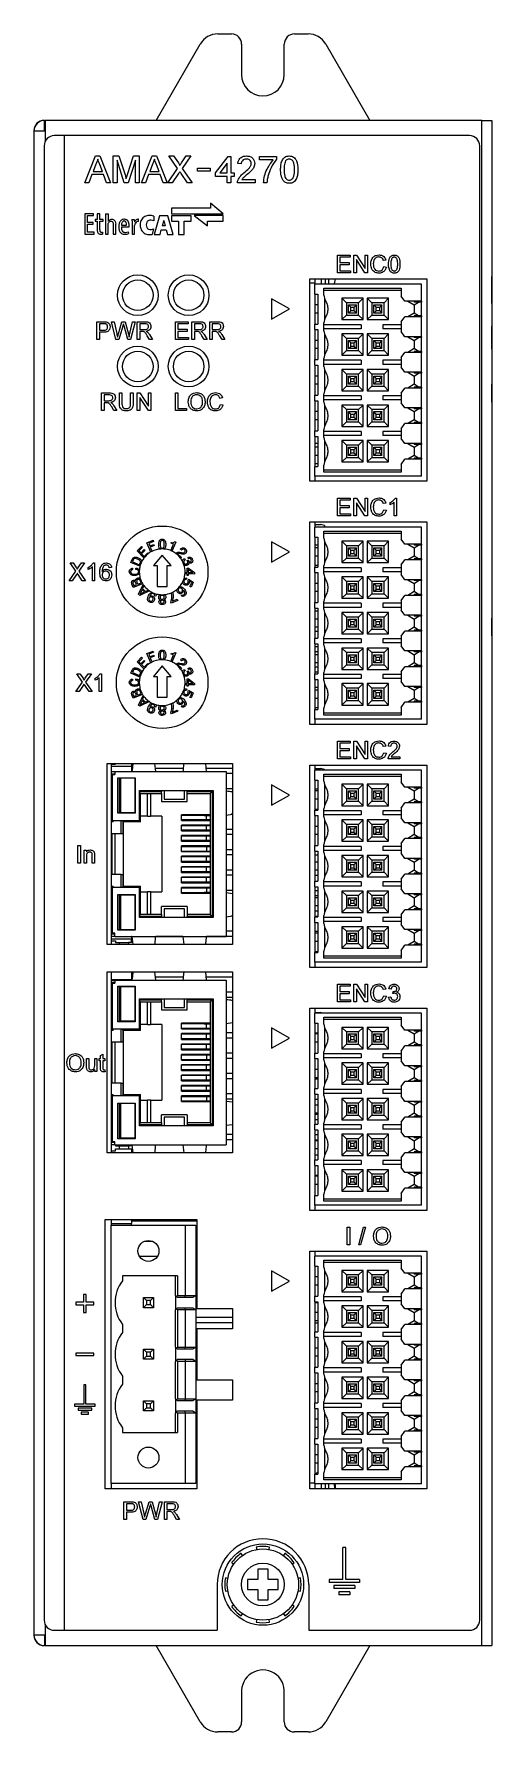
# Model space of a CAD drawing. Header units: inches. Extents: x 456 to 501, y -41 to 126.
import ezdxf

# ---------------------------------------------------------------- set-up
doc = ezdxf.new("R2010")
doc.units = ezdxf.units.IN
doc.header["$MEASUREMENT"] = 0

msp = doc.modelspace()

# ---------------------------------------------------------------- linework, layer by layer
at = {"color": 7, "linetype": 'Continuous', "lineweight": 25}
for p, q in [((467.66, 117.78), (471.99, 125.28)), ((473.73, 126.28), (475.06, 126.28)), ((476.06, 125.28), (476.06, 122.28)), ((480.26, 122.28), (480.26, 125.28)), ((481.26, 126.28), (482.6, 126.28)), ((484.33, 125.28), (488.66, 117.78)), ((456.71, 117.78), (456.66, 117.78)), ((456.71, 116.78), (456.71, 117.78)), ((456.71, 117.78), (456.76, 117.78)), ((499.66, 117.78), (456.76, 117.78)), ((456.76, 117.78), (456.76, 116.73)), ((499.66, -32.22), (499.66, 117.78)), ((499.66, 117.78), (500.66, 117.78)), ((500.66, 117.78), (500.66, -32.22)), ((455.66, 116.78), (455.66, 116.73)), ((455.66, 116.73), (455.66, -31.17)), ((456.76, 116.73), (455.66, 116.73)), ((456.66, 115.28), (456.66, -29.72)), ((456.71, 116.78), (456.76, 116.78)), ((456.71, 116.73), (456.71, 116.78)), ((456.76, 116.73), (456.76, 115.71)), ((458.66, 116.28), (457.66, 116.28)), ((498.46, 116.28), (458.66, 116.28)), ((458.66, -30.72), (458.66, 116.28)), ((499.46, -29.72), (499.46, 115.28)), ((460.66, 111.63), (461.72, 114.28)), ((461.72, 114.28), (462.14, 114.28)), ((462.14, 114.28), (463.19, 111.63)), ((463.45, 114.28), (464.01, 114.28)), ((463.45, 111.63), (463.45, 114.28)), ((463.83, 113.87), (463.83, 111.63)), ((464.53, 111.63), (463.83, 113.87)), ((464.01, 114.28), (464.61, 112.42)), ((464.86, 112.45), (465.44, 114.28)), ((465.63, 113.87), (464.92, 111.63)), ((465.44, 114.28), (466, 114.28)), ((465.63, 111.63), (465.63, 113.87)), ((466, 114.28), (466, 111.63)), ((466.23, 111.63), (467.28, 114.28)), ((467.28, 114.28), (467.7, 114.28)), ((467.7, 114.28), (468.76, 111.63)), ((469.78, 113.05), (468.93, 114.28)), ((468.93, 114.28), (469.38, 114.28)), ((469.38, 114.28), (469.85, 113.6)), ((470.16, 113.6), (470.62, 114.28)), ((471.07, 114.28), (470.23, 113.05)), ((470.62, 114.28), (471.07, 114.28)), ((473.5, 112.61), (474.76, 114.24)), ((474.66, 113.57), (473.92, 112.61)), ((474.66, 112.61), (474.66, 113.57)), ((474.76, 114.24), (475, 114.24)), ((475, 114.24), (475, 112.61)), ((477.81, 113.9), (477.81, 114.24)), ((477.81, 114.24), (479.51, 114.24)), ((479.17, 113.9), (477.81, 113.9)), ((479.51, 114.24), (479.51, 113.97)), ((461.36, 112.44), (461.06, 111.63)), ((462.49, 112.44), (461.36, 112.44)), ((461.74, 113.48), (461.47, 112.75)), ((461.47, 112.75), (462.38, 112.75)), ((462.38, 112.75), (462.12, 113.44)), ((462.79, 111.63), (462.49, 112.44)), ((466.93, 112.44), (466.63, 111.63)), ((468.06, 112.44), (466.93, 112.44)), ((467.31, 113.48), (467.04, 112.75)), ((467.04, 112.75), (467.95, 112.75)), ((467.95, 112.75), (467.69, 113.44)), ((468.36, 111.63), (468.06, 112.44)), ((468.8, 111.63), (469.78, 113.05)), ((469.88, 112.54), (469.25, 111.63)), ((470.76, 111.63), (470.11, 112.56)), ((470.23, 113.05), (471.21, 111.63)), ((471.73, 112.78), (471.73, 113.09)), ((471.73, 113.09), (472.96, 113.09)), ((472.96, 112.78), (471.73, 112.78)), ((472.96, 113.09), (472.96, 112.78)), ((473.5, 112.27), (473.5, 112.61)), ((474.66, 112.27), (473.5, 112.27)), ((473.92, 112.61), (474.66, 112.61)), ((474.66, 111.63), (474.66, 112.27)), ((475, 112.61), (475.34, 112.61)), ((475.34, 112.27), (475, 112.27)), ((475, 112.27), (475, 111.63)), ((475.34, 112.61), (475.34, 112.27)), ((476.03, 113.49), (475.69, 113.53)), ((476.09, 111.97), (477.39, 111.97)), ((477.39, 111.97), (477.39, 111.63)), ((461.06, 111.63), (460.66, 111.63)), ((463.19, 111.63), (462.79, 111.63)), ((463.83, 111.63), (463.45, 111.63)), ((464.92, 111.63), (464.53, 111.63)), ((466, 111.63), (465.63, 111.63)), ((466.63, 111.63), (466.23, 111.63)), ((468.76, 111.63), (468.36, 111.63)), ((469.25, 111.63), (468.8, 111.63)), ((471.21, 111.63), (470.76, 111.63)), ((475, 111.63), (474.66, 111.63)), ((477.39, 111.63), (475.66, 111.63)), ((478.56, 111.63), (478.22, 111.63)), ((500.67, 111.78), (500.66, 111.78)), ((500.67, 111.78), (500.67, 105.68)), ((460.66, 108.6), (460.66, 106.6)), ((461.52, 108.6), (460.66, 108.6)), ((461.52, 108.41), (461.52, 108.6)), ((461.88, 108.58), (461.88, 108.03)), ((462.13, 108.58), (461.88, 108.58)), ((462.13, 108.03), (462.13, 108.58)), ((462.7, 108.58), (462.95, 108.58)), ((462.7, 108.58), (462.7, 106.6)), ((462.95, 108.58), (462.95, 107.87)), ((469.18, 109.13), (469.18, 108.6)), ((473.02, 109.13), (469.18, 109.13)), ((469.18, 108.6), (474.26, 108.6)), ((473.02, 109.63), (473.02, 109.13)), ((474.26, 108.6), (473.02, 109.63)), ((460.91, 107.74), (460.91, 108.41)), ((460.91, 108.41), (461.52, 108.41)), ((461.49, 107.74), (460.91, 107.74)), ((460.91, 107.56), (461.49, 107.56)), ((460.91, 106.79), (460.91, 107.56)), ((461.49, 107.56), (461.49, 107.74)), ((461.69, 108.03), (461.69, 107.87)), ((461.88, 108.03), (461.69, 108.03)), ((461.69, 107.87), (461.88, 107.87)), ((461.88, 107.87), (461.88, 107)), ((462.45, 108.03), (462.13, 108.03)), ((462.13, 107.87), (462.45, 107.87)), ((462.13, 107), (462.13, 107.87)), ((462.45, 107.87), (462.45, 108.03)), ((462.95, 106.6), (462.95, 107.59)), ((463.44, 107.56), (463.44, 106.6)), ((463.7, 106.6), (463.7, 107.56)), ((464.25, 107.47), (464.77, 107.47)), ((464.25, 107.3), (465.01, 107.3)), ((465.01, 107.3), (465.01, 107.47)), ((465.28, 108.03), (465.3, 107.74)), ((465.28, 108.03), (465.51, 108.03)), ((465.3, 107.74), (465.3, 106.6)), ((465.51, 108.03), (465.53, 107.78)), ((465.55, 106.6), (465.55, 107.43)), ((465.92, 107.82), (465.92, 108.06)), ((467.42, 107.1), (467.26, 106.56)), ((467.43, 108.36), (467.43, 107.89)), ((468, 108.39), (467.47, 106.56)), ((468.81, 108.39), (468, 108.39)), ((468.05, 106.56), (468.15, 107)), ((468.15, 107), (468.65, 107)), ((468.41, 107.92), (468.26, 107.4)), ((468.56, 107.4), (468.26, 107.4)), ((468.41, 107.92), (468.56, 107.4)), ((468.65, 107), (468.77, 106.56)), ((469.34, 106.56), (468.81, 108.39)), ((471.1, 108.39), (469.18, 108.39)), ((469.18, 108.39), (469.18, 107.87)), ((469.18, 107.87), (469.87, 107.87)), ((469.87, 107.87), (469.87, 106.56)), ((470.43, 106.56), (470.43, 107.87)), ((470.43, 107.87), (471.1, 107.87)), ((471.1, 107.87), (471.1, 108.39)), ((471.41, 108.41), (472.7, 107.4)), ((474.26, 108.41), (471.41, 108.41)), ((472.7, 107.4), (472.7, 107.87)), ((472.7, 107.87), (474.26, 107.87)), ((474.26, 107.87), (474.26, 108.41)), ((460.66, 106.6), (461.57, 106.6)), ((461.57, 106.79), (460.91, 106.79)), ((461.57, 106.6), (461.57, 106.79)), ((462.4, 106.78), (462.41, 106.6)), ((462.7, 106.6), (462.95, 106.6)), ((463.44, 106.6), (463.7, 106.6)), ((464.91, 106.82), (464.95, 106.64)), ((465.3, 106.6), (465.55, 106.6)), ((467.47, 106.56), (468.05, 106.56)), ((468.77, 106.56), (469.34, 106.56)), ((469.87, 106.56), (470.43, 106.56)), ((500.67, 105.68), (500.66, 105.68)), ((485.48, 102.78), (485.48, 104.53)), ((485.48, 104.53), (486.72, 104.53)), ((486.72, 104.32), (485.73, 104.32)), ((485.73, 104.32), (485.73, 103.79)), ((485.73, 103.79), (486.65, 103.79)), ((486.65, 103.58), (485.73, 103.58)), ((485.73, 103.58), (485.73, 102.98)), ((486.65, 103.79), (486.65, 103.58)), ((486.72, 104.53), (486.72, 104.32)), ((487.1, 104.53), (487.36, 104.53)), ((487.1, 102.78), (487.1, 104.53)), ((488.18, 102.78), (487.35, 104.08)), ((487.35, 104.08), (487.35, 102.78)), ((487.36, 104.53), (488.2, 103.22)), ((488.2, 104.53), (488.45, 104.53)), ((488.2, 103.22), (488.2, 104.53)), ((488.45, 104.53), (488.45, 102.78)), ((490.24, 104.04), (489.99, 103.99)), ((482.76, 102.18), (494.26, 102.18)), ((482.76, 82.28), (482.76, 102.18)), ((483.26, 102.18), (483.26, 101.78)), ((483.27, 102.18), (483.27, 101.68)), ((483.87, 102.18), (483.87, 101.68)), ((484.27, 102.18), (484.27, 101.68)), ((484.61, 102.18), (484.61, 101.68)), ((486.76, 102.78), (485.48, 102.78)), ((485.73, 102.98), (486.76, 102.98)), ((486.76, 102.98), (486.76, 102.78)), ((487.35, 102.78), (487.1, 102.78)), ((488.45, 102.78), (488.18, 102.78)), ((490.04, 103.39), (490.29, 103.34)), ((494.26, 102.18), (494.26, 82.28)), ((500.67, 102.43), (500.66, 102.43)), ((500.67, 99.78), (500.67, 102.43)), ((480.76, 99.23), (479.01, 100.24)), ((479.01, 100.24), (479.01, 98.22)), ((483.26, 101.78), (482.76, 101.78)), ((483.26, 101.78), (483.26, 101.68)), ((483.26, 100.7), (483.26, 101.68)), ((493.76, 101.68), (483.26, 101.68)), ((483.26, 100.7), (483.56, 100.7)), ((483.26, 100.7), (483.26, 97.75)), ((483.27, 100.7), (483.27, 99.78)), ((483.56, 100.7), (483.56, 97.75)), ((484.16, 101.28), (491.76, 101.28)), ((484.16, 100.58), (484.16, 101.28)), ((484.16, 101.08), (491.76, 101.08)), ((484.21, 100.28), (484.21, 98.17)), ((484.21, 100.28), (484.32, 100.04)), ((485.91, 100.28), (485.91, 98.18)), ((485.91, 100.28), (486.36, 99.83)), ((488.01, 100.28), (485.91, 100.28)), ((488.01, 100.28), (487.56, 99.83)), ((488.01, 98.18), (488.01, 100.28)), ((490.51, 100.28), (488.41, 100.28)), ((488.41, 100.28), (488.86, 99.83)), ((488.41, 100.28), (488.41, 98.18)), ((490.51, 100.28), (490.06, 99.83)), ((490.51, 98.18), (490.51, 100.28)), ((491.76, 101.28), (491.76, 100.5)), ((492.11, 100), (491.76, 100.5)), ((493.76, 100), (493.76, 101.68)), ((479.01, 98.22), (480.76, 99.23)), ((483.26, 99.78), (483.27, 99.78)), ((483.56, 99.63), (483.26, 99.63)), ((483.56, 98.83), (483.26, 98.83)), ((485.91, 98.18), (486.36, 98.63)), ((486.36, 99.83), (486.36, 98.63)), ((487.56, 99.83), (486.36, 99.83)), ((486.36, 98.63), (487.56, 98.63)), ((486.56, 98.83), (486.56, 99.63)), ((486.79, 99.4), (486.56, 99.63)), ((486.56, 99.63), (487.36, 99.63)), ((486.56, 98.83), (486.79, 99.05)), ((487.36, 98.83), (486.56, 98.83)), ((486.79, 99.05), (486.79, 99.4)), ((486.79, 99.4), (487.14, 99.4)), ((487.14, 99.05), (486.79, 99.05)), ((487.36, 99.63), (487.14, 99.4)), ((487.14, 99.05), (487.14, 99.4)), ((487.14, 99.05), (487.36, 98.83)), ((487.36, 98.83), (487.36, 99.63)), ((487.56, 98.63), (487.56, 99.83)), ((488.01, 98.18), (487.56, 98.63)), ((488.41, 98.18), (488.86, 98.63)), ((490.06, 99.83), (488.86, 99.83)), ((488.86, 99.83), (488.86, 98.63)), ((488.86, 98.63), (490.06, 98.63)), ((489.29, 99.4), (489.06, 99.63)), ((489.06, 99.63), (489.86, 99.63)), ((489.06, 98.83), (489.06, 99.63)), ((489.06, 98.83), (489.29, 99.05)), ((489.86, 98.83), (489.06, 98.83)), ((489.29, 99.4), (489.64, 99.4)), ((489.29, 99.05), (489.29, 99.4)), ((489.64, 99.05), (489.29, 99.05)), ((489.86, 99.63), (489.64, 99.4)), ((489.64, 99.05), (489.64, 99.4)), ((489.64, 99.05), (489.86, 98.83)), ((489.86, 98.83), (489.86, 99.63)), ((490.06, 98.63), (490.06, 99.83)), ((490.51, 98.18), (490.06, 98.63)), ((493.76, 100), (492.11, 100)), ((492.41, 100), (493.01, 99.63)), ((493.01, 98.83), (492.41, 98.45)), ((493.01, 100), (493.01, 99.91)), ((493.76, 99.91), (493.01, 99.91)), ((493.01, 99.63), (493.46, 99.91)), ((493.01, 99.63), (493.01, 98.83)), ((493.46, 98.55), (493.01, 98.83)), ((493.76, 98.55), (493.01, 98.55)), ((493.01, 98.55), (493.01, 98.45)), ((493.76, 100), (493.76, 99.91)), ((493.76, 98.55), (493.76, 99.91)), ((493.76, 98.55), (493.76, 98.45)), ((500.67, 99.78), (500.66, 99.78)), ((500.67, 99.74), (500.66, 99.74)), ((461.84, 96.23), (461.84, 97.98)), ((461.84, 97.98), (462.49, 97.98)), ((462.51, 97.77), (462.09, 97.77)), ((462.09, 97.77), (462.09, 97.15)), ((462.09, 97.15), (462.51, 97.15)), ((462.52, 96.94), (462.09, 96.94)), ((462.09, 96.94), (462.09, 96.23)), ((463.72, 96.23), (463.28, 97.98)), ((463.28, 97.98), (463.53, 97.98)), ((463.53, 97.98), (463.79, 96.82)), ((463.96, 96.78), (464.31, 97.98)), ((464.39, 97.54), (464.01, 96.23)), ((464.31, 97.98), (464.61, 97.98)), ((464.88, 96.23), (464.51, 97.56)), ((464.61, 97.98), (464.86, 97.1)), ((465.08, 96.83), (465.34, 97.98)), ((465.59, 97.98), (465.15, 96.23)), ((465.34, 97.98), (465.59, 97.98)), ((465.81, 96.23), (465.81, 97.98)), ((465.81, 97.98), (466.57, 97.98)), ((466.58, 97.77), (466.06, 97.77)), ((466.06, 97.77), (466.06, 97.21)), ((466.06, 97.21), (466.53, 97.21)), ((466.31, 97.01), (466.06, 97.01)), ((466.06, 97.01), (466.06, 96.23)), ((469.56, 96.23), (469.56, 97.98)), ((469.56, 97.98), (470.8, 97.98)), ((470.8, 97.77), (469.81, 97.77)), ((469.81, 97.77), (469.81, 97.24)), ((469.81, 97.24), (470.73, 97.24)), ((469.81, 97.03), (469.81, 96.43)), ((470.73, 97.03), (469.81, 97.03)), ((470.73, 97.24), (470.73, 97.03)), ((470.8, 97.98), (470.8, 97.77)), ((471.18, 96.23), (471.18, 97.98)), ((471.18, 97.98), (471.94, 97.98)), ((471.95, 97.77), (471.43, 97.77)), ((471.43, 97.77), (471.43, 97.21)), ((471.43, 97.21), (471.9, 97.21)), ((471.68, 97.01), (471.43, 97.01)), ((471.43, 97.01), (471.43, 96.23)), ((472.93, 96.23), (472.93, 97.98)), ((472.93, 97.98), (473.69, 97.98)), ((473.7, 97.77), (473.18, 97.77)), ((473.18, 97.77), (473.18, 97.21)), ((473.18, 97.21), (473.65, 97.21)), ((473.43, 97.01), (473.18, 97.01)), ((473.18, 97.01), (473.18, 96.23)), ((483.26, 97.2), (483.26, 97.75)), ((483.26, 97.75), (483.56, 97.75)), ((483.26, 97.2), (483.56, 97.2)), ((483.26, 97.2), (483.26, 94.25)), ((483.56, 97.2), (483.56, 94.25)), ((484.16, 97.08), (484.16, 97.87)), ((487.81, 97.68), (484.16, 97.68)), ((487.81, 97.28), (484.16, 97.28)), ((484.32, 98.41), (484.21, 98.17)), ((485.91, 98.18), (488.01, 98.18)), ((487.81, 97.68), (487.81, 97.28)), ((488.41, 98.18), (490.51, 98.18)), ((489.94, 97.68), (489.94, 97.28)), ((491.76, 97.68), (489.94, 97.68)), ((491.76, 97.28), (489.94, 97.28)), ((491.76, 97.95), (492.11, 98.45)), ((491.76, 97.95), (491.76, 97)), ((492.11, 96.5), (491.76, 97)), ((493.76, 98.45), (492.11, 98.45)), ((493.76, 96.5), (493.76, 98.45)), ((500.67, 97.55), (500.66, 97.55)), ((500.67, 97.53), (500.66, 97.53)), ((500.67, 95.78), (500.67, 97.53)), ((462.09, 96.23), (461.84, 96.23)), ((464.01, 96.23), (463.72, 96.23)), ((465.15, 96.23), (464.88, 96.23)), ((466.06, 96.23), (465.81, 96.23)), ((467.02, 96.23), (466.8, 96.6)), ((467.02, 96.71), (467.3, 96.23)), ((467.3, 96.23), (467.02, 96.23)), ((470.84, 96.23), (469.56, 96.23)), ((469.81, 96.43), (470.84, 96.43)), ((470.84, 96.43), (470.84, 96.23)), ((471.43, 96.23), (471.18, 96.23)), ((472.39, 96.23), (472.17, 96.6)), ((472.38, 96.71), (472.67, 96.23)), ((472.67, 96.23), (472.39, 96.23)), ((473.18, 96.23), (472.93, 96.23)), ((474.14, 96.23), (473.92, 96.6)), ((474.13, 96.71), (474.42, 96.23)), ((474.42, 96.23), (474.14, 96.23)), ((483.56, 96.13), (483.26, 96.13)), ((483.56, 95.33), (483.26, 95.33)), ((484.21, 96.78), (484.21, 94.67)), ((484.21, 96.78), (484.32, 96.54)), ((488.01, 96.78), (485.91, 96.78)), ((485.91, 96.78), (486.36, 96.33)), ((485.91, 96.78), (485.91, 94.68)), ((487.56, 96.33), (486.36, 96.33)), ((486.36, 96.33), (486.36, 95.13)), ((486.56, 95.33), (486.56, 96.13)), ((486.79, 95.9), (486.56, 96.13)), ((486.56, 96.13), (487.36, 96.13)), ((486.56, 95.33), (486.79, 95.55)), ((487.36, 95.33), (486.56, 95.33)), ((486.79, 95.55), (486.79, 95.9)), ((486.79, 95.9), (487.14, 95.9)), ((487.14, 95.55), (486.79, 95.55)), ((487.36, 96.13), (487.14, 95.9)), ((487.14, 95.55), (487.14, 95.9)), ((487.14, 95.55), (487.36, 95.33)), ((487.36, 95.33), (487.36, 96.13)), ((488.01, 96.78), (487.56, 96.33)), ((487.56, 95.13), (487.56, 96.33)), ((488.01, 94.68), (488.01, 96.78)), ((490.51, 96.78), (488.41, 96.78)), ((488.41, 96.78), (488.86, 96.33)), ((488.41, 96.78), (488.41, 94.68)), ((490.06, 96.33), (488.86, 96.33)), ((488.86, 96.33), (488.86, 95.13)), ((489.29, 95.9), (489.06, 96.13)), ((489.06, 96.13), (489.86, 96.13)), ((489.06, 95.33), (489.06, 96.13)), ((489.06, 95.33), (489.29, 95.55)), ((489.86, 95.33), (489.06, 95.33)), ((489.29, 95.55), (489.29, 95.9)), ((489.29, 95.9), (489.64, 95.9)), ((489.64, 95.55), (489.29, 95.55)), ((489.86, 96.13), (489.64, 95.9)), ((489.64, 95.55), (489.64, 95.9)), ((489.64, 95.55), (489.86, 95.33)), ((489.86, 95.33), (489.86, 96.13)), ((490.51, 96.78), (490.06, 96.33)), ((490.06, 95.13), (490.06, 96.33)), ((490.51, 94.68), (490.51, 96.78)), ((493.76, 96.5), (492.11, 96.5)), ((492.41, 96.5), (493.01, 96.13)), ((493.01, 95.33), (492.41, 94.95)), ((493.01, 96.5), (493.01, 96.41)), ((493.76, 96.41), (493.01, 96.41)), ((493.01, 96.13), (493.46, 96.41)), ((493.01, 96.13), (493.01, 95.33)), ((493.46, 95.05), (493.01, 95.33)), ((493.76, 96.5), (493.76, 96.41)), ((493.76, 95.05), (493.76, 96.41)), ((500.67, 95.78), (500.66, 95.78)), ((500.67, 95.75), (500.66, 95.75)), ((500.67, 95.69), (500.66, 95.69)), ((500.67, 95.69), (500.66, 95.69)), ((500.67, 95.28), (500.66, 95.28)), ((483.26, 93.7), (483.26, 94.25)), ((483.26, 94.25), (483.56, 94.25)), ((483.26, 93.7), (483.56, 93.7)), ((483.26, 93.7), (483.26, 90.75)), ((483.56, 93.7), (483.56, 90.75)), ((484.16, 93.58), (484.16, 94.37)), ((487.81, 94.18), (484.16, 94.18)), ((487.81, 93.78), (484.16, 93.78)), ((484.32, 94.91), (484.21, 94.67)), ((485.91, 94.68), (486.36, 95.13)), ((485.91, 94.68), (488.01, 94.68)), ((486.36, 95.13), (487.56, 95.13)), ((488.01, 94.68), (487.56, 95.13)), ((487.81, 94.18), (487.81, 93.78)), ((488.41, 94.68), (488.86, 95.13)), ((488.41, 94.68), (490.51, 94.68)), ((488.86, 95.13), (490.06, 95.13)), ((489.94, 94.18), (489.94, 93.78)), ((491.76, 94.18), (489.94, 94.18)), ((491.76, 93.78), (489.94, 93.78)), ((490.51, 94.68), (490.06, 95.13)), ((491.76, 94.45), (492.11, 94.95)), ((491.76, 94.45), (491.76, 93.5)), ((493.76, 94.95), (492.11, 94.95)), ((493.01, 95.05), (493.01, 94.95)), ((493.76, 95.05), (493.01, 95.05)), ((493.76, 95.05), (493.76, 94.95)), ((493.76, 93), (493.76, 94.95)), ((483.56, 92.63), (483.26, 92.63)), ((484.21, 93.28), (484.21, 91.17)), ((484.21, 93.28), (484.32, 93.04)), ((485.91, 93.28), (485.91, 91.18)), ((485.91, 93.28), (486.36, 92.83)), ((488.01, 93.28), (485.91, 93.28)), ((486.36, 92.83), (486.36, 91.63)), ((487.56, 92.83), (486.36, 92.83)), ((486.56, 91.83), (486.56, 92.63)), ((486.79, 92.4), (486.56, 92.63)), ((486.56, 92.63), (487.36, 92.63)), ((486.56, 91.83), (486.79, 92.05)), ((486.79, 92.05), (486.79, 92.4)), ((486.79, 92.4), (487.14, 92.4)), ((487.14, 92.05), (486.79, 92.05)), ((487.36, 92.63), (487.14, 92.4)), ((487.14, 92.05), (487.14, 92.4)), ((487.14, 92.05), (487.36, 91.83)), ((487.36, 91.83), (487.36, 92.63)), ((488.01, 93.28), (487.56, 92.83)), ((487.56, 91.63), (487.56, 92.83)), ((488.01, 91.18), (488.01, 93.28)), ((490.51, 93.28), (488.41, 93.28)), ((488.41, 93.28), (488.86, 92.83)), ((488.41, 93.28), (488.41, 91.18)), ((490.06, 92.83), (488.86, 92.83)), ((488.86, 92.83), (488.86, 91.63)), ((489.06, 91.83), (489.06, 92.63)), ((489.29, 92.4), (489.06, 92.63)), ((489.06, 92.63), (489.86, 92.63)), ((489.06, 91.83), (489.29, 92.05)), ((489.29, 92.05), (489.29, 92.4)), ((489.29, 92.4), (489.64, 92.4)), ((489.64, 92.05), (489.29, 92.05)), ((489.86, 92.63), (489.64, 92.4)), ((489.64, 92.05), (489.64, 92.4)), ((489.64, 92.05), (489.86, 91.83)), ((489.86, 91.83), (489.86, 92.63)), ((490.51, 93.28), (490.06, 92.83)), ((490.06, 91.63), (490.06, 92.83)), ((490.51, 91.18), (490.51, 93.28)), ((492.11, 93), (491.76, 93.5)), ((493.76, 93), (492.11, 93)), ((492.41, 93), (493.01, 92.63)), ((493.01, 93), (493.01, 92.91)), ((493.76, 92.91), (493.01, 92.91)), ((493.01, 92.63), (493.46, 92.91)), ((493.01, 92.63), (493.01, 91.83)), ((493.76, 93), (493.76, 92.91)), ((493.76, 91.55), (493.76, 92.91)), ((462.31, 89.23), (462.31, 90.98)), ((462.31, 90.98), (463.07, 90.98)), ((462.56, 90.77), (462.56, 90.21)), ((463.08, 90.77), (462.56, 90.77)), ((462.56, 90.21), (463.03, 90.21)), ((464.06, 89.97), (464.06, 90.98)), ((464.06, 90.98), (464.31, 90.98)), ((464.31, 90.98), (464.31, 89.98)), ((465.16, 90.98), (465.41, 90.98)), ((465.16, 89.98), (465.16, 90.98)), ((465.41, 90.98), (465.41, 89.97)), ((465.81, 89.23), (465.81, 90.98)), ((465.81, 90.98), (466.08, 90.98)), ((466.9, 89.23), (466.06, 90.53)), ((466.06, 90.53), (466.06, 89.23)), ((466.08, 90.98), (466.91, 89.67)), ((466.91, 89.67), (466.91, 90.98)), ((466.91, 90.98), (467.16, 90.98)), ((467.16, 90.98), (467.16, 89.23)), ((469.56, 89.23), (469.56, 90.98)), ((469.56, 90.98), (469.81, 90.98)), ((469.81, 90.98), (469.81, 89.43)), ((474.19, 90.49), (473.94, 90.44)), ((483.56, 91.83), (483.26, 91.83)), ((483.26, 90.2), (483.26, 90.75)), ((483.26, 90.75), (483.56, 90.75)), ((483.26, 90.2), (483.56, 90.2)), ((483.26, 90.2), (483.26, 87.25)), ((483.56, 90.2), (483.56, 87.25)), ((484.16, 90.08), (484.16, 90.87)), ((487.81, 90.68), (484.16, 90.68)), ((487.81, 90.28), (484.16, 90.28)), ((484.32, 91.41), (484.21, 91.17)), ((485.91, 91.18), (486.36, 91.63)), ((485.91, 91.18), (488.01, 91.18)), ((486.36, 91.63), (487.56, 91.63)), ((487.36, 91.83), (486.56, 91.83)), ((488.01, 91.18), (487.56, 91.63)), ((487.81, 90.68), (487.81, 90.28)), ((488.41, 91.18), (488.86, 91.63)), ((488.41, 91.18), (490.51, 91.18)), ((488.86, 91.63), (490.06, 91.63)), ((489.86, 91.83), (489.06, 91.83)), ((489.94, 90.68), (489.94, 90.28)), ((491.76, 90.68), (489.94, 90.68)), ((491.76, 90.28), (489.94, 90.28)), ((490.51, 91.18), (490.06, 91.63)), ((491.76, 90.95), (492.11, 91.45)), ((491.76, 90.95), (491.76, 90)), ((493.76, 91.45), (492.11, 91.45)), ((493.01, 91.83), (492.41, 91.45)), ((493.46, 91.55), (493.01, 91.83)), ((493.76, 91.55), (493.01, 91.55)), ((493.01, 91.55), (493.01, 91.45)), ((493.76, 91.55), (493.76, 91.45)), ((493.76, 89.5), (493.76, 91.45)), ((500.67, 91.85), (500.66, 91.85)), ((500.67, 91.83), (500.66, 91.83)), ((500.67, 90.08), (500.67, 91.83)), ((462.56, 89.23), (462.31, 89.23)), ((462.81, 90.01), (462.56, 90.01)), ((462.56, 90.01), (462.56, 89.23)), ((463.52, 89.23), (463.3, 89.6)), ((463.52, 89.71), (463.8, 89.23)), ((463.8, 89.23), (463.52, 89.23)), ((466.06, 89.23), (465.81, 89.23)), ((467.16, 89.23), (466.9, 89.23)), ((470.64, 89.23), (469.56, 89.23)), ((469.81, 89.43), (470.64, 89.43)), ((470.64, 89.43), (470.64, 89.23)), ((473.98, 89.84), (474.23, 89.79)), ((483.56, 89.13), (483.26, 89.13)), ((484.21, 89.78), (484.21, 87.67)), ((484.21, 89.78), (484.32, 89.54)), ((488.01, 89.78), (485.91, 89.78)), ((485.91, 89.78), (486.36, 89.33)), ((485.91, 89.78), (485.91, 87.68)), ((487.56, 89.33), (486.36, 89.33)), ((486.36, 89.33), (486.36, 88.13)), ((486.79, 88.9), (486.56, 89.13)), ((486.56, 89.13), (487.36, 89.13)), ((486.56, 88.33), (486.56, 89.13)), ((486.56, 88.33), (486.79, 88.55)), ((486.79, 88.55), (486.79, 88.9)), ((486.79, 88.9), (487.14, 88.9)), ((487.14, 88.55), (486.79, 88.55)), ((487.36, 89.13), (487.14, 88.9)), ((487.14, 88.55), (487.14, 88.9)), ((487.14, 88.55), (487.36, 88.33)), ((487.36, 88.33), (487.36, 89.13)), ((488.01, 89.78), (487.56, 89.33)), ((487.56, 88.13), (487.56, 89.33)), ((488.01, 87.68), (488.01, 89.78)), ((488.41, 89.78), (488.41, 87.68)), ((488.41, 89.78), (488.86, 89.33)), ((490.51, 89.78), (488.41, 89.78)), ((488.86, 89.33), (488.86, 88.13)), ((490.06, 89.33), (488.86, 89.33)), ((489.06, 88.33), (489.06, 89.13)), ((489.29, 88.9), (489.06, 89.13)), ((489.06, 89.13), (489.86, 89.13)), ((489.06, 88.33), (489.29, 88.55)), ((489.29, 88.55), (489.29, 88.9)), ((489.29, 88.9), (489.64, 88.9)), ((489.64, 88.55), (489.29, 88.55)), ((489.86, 89.13), (489.64, 88.9)), ((489.64, 88.55), (489.64, 88.9)), ((489.64, 88.55), (489.86, 88.33)), ((489.86, 88.33), (489.86, 89.13)), ((490.51, 89.78), (490.06, 89.33)), ((490.06, 88.13), (490.06, 89.33)), ((490.51, 87.68), (490.51, 89.78)), ((492.11, 89.5), (491.76, 90)), ((493.76, 89.5), (492.11, 89.5)), ((492.41, 89.5), (493.01, 89.13)), ((493.01, 89.5), (493.01, 89.41)), ((493.76, 89.41), (493.01, 89.41)), ((493.01, 89.13), (493.46, 89.41)), ((493.01, 89.13), (493.01, 88.33)), ((493.76, 89.5), (493.76, 89.41)), ((493.76, 88.05), (493.76, 89.41)), ((500.67, 90.08), (500.66, 90.08)), ((500.67, 90.05), (500.66, 90.05)), ((500.67, 89.08), (500.66, 89.08)), ((500.67, 89.08), (500.67, 70.78)), ((483.56, 88.33), (483.26, 88.33)), ((483.26, 86.7), (483.26, 87.25)), ((483.26, 87.25), (483.56, 87.25)), ((484.16, 86.58), (484.16, 87.37)), ((487.81, 87.18), (484.16, 87.18)), ((484.32, 87.91), (484.21, 87.67)), ((485.91, 87.68), (486.36, 88.13)), ((485.91, 87.68), (488.01, 87.68)), ((486.36, 88.13), (487.56, 88.13)), ((487.36, 88.33), (486.56, 88.33)), ((488.01, 87.68), (487.56, 88.13)), ((487.81, 87.18), (487.81, 86.78)), ((488.41, 87.68), (488.86, 88.13)), ((488.41, 87.68), (490.51, 87.68)), ((488.86, 88.13), (490.06, 88.13)), ((489.86, 88.33), (489.06, 88.33)), ((489.94, 87.18), (489.94, 86.78)), ((491.76, 87.18), (489.94, 87.18)), ((490.51, 87.68), (490.06, 88.13)), ((491.76, 87.45), (492.11, 87.95)), ((491.76, 87.45), (491.76, 86.5)), ((493.76, 87.95), (492.11, 87.95)), ((493.01, 88.33), (492.41, 87.95)), ((493.46, 88.05), (493.01, 88.33)), ((493.01, 88.05), (493.01, 87.95)), ((493.76, 88.05), (493.01, 88.05)), ((493.76, 88.05), (493.76, 87.95)), ((493.76, 86), (493.76, 87.95)), ((483.26, 86.7), (483.56, 86.7)), ((483.26, 86.7), (483.26, 83.75)), ((483.26, 86.03), (483.56, 86.03)), ((483.56, 85.63), (483.26, 85.63)), ((483.56, 86.7), (483.56, 83.75)), ((487.81, 86.78), (484.16, 86.78)), ((484.21, 86.28), (484.21, 84.17)), ((484.21, 86.28), (484.32, 86.04)), ((485.91, 86.28), (485.91, 84.18)), ((485.91, 86.28), (486.36, 85.83)), ((488.01, 86.28), (485.91, 86.28)), ((486.36, 85.83), (486.36, 84.63)), ((487.56, 85.83), (486.36, 85.83)), ((486.79, 85.4), (486.56, 85.63)), ((486.56, 85.63), (487.36, 85.63)), ((486.56, 84.83), (486.56, 85.63)), ((486.79, 85.05), (486.79, 85.4)), ((486.79, 85.4), (487.14, 85.4)), ((487.36, 85.63), (487.14, 85.4)), ((487.14, 85.05), (487.14, 85.4)), ((487.36, 84.83), (487.36, 85.63)), ((488.01, 86.28), (487.56, 85.83)), ((487.56, 84.63), (487.56, 85.83)), ((488.01, 84.18), (488.01, 86.28)), ((488.41, 86.28), (488.41, 84.18)), ((488.41, 86.28), (488.86, 85.83)), ((490.51, 86.28), (488.41, 86.28)), ((488.86, 85.83), (488.86, 84.63)), ((490.06, 85.83), (488.86, 85.83)), ((489.29, 85.4), (489.06, 85.63)), ((489.06, 85.63), (489.86, 85.63)), ((489.06, 84.83), (489.06, 85.63)), ((489.29, 85.05), (489.29, 85.4)), ((489.29, 85.4), (489.64, 85.4)), ((489.86, 85.63), (489.64, 85.4)), ((489.64, 85.05), (489.64, 85.4)), ((489.86, 84.83), (489.86, 85.63)), ((491.76, 86.78), (489.94, 86.78)), ((490.51, 86.28), (490.06, 85.83)), ((490.06, 84.63), (490.06, 85.83)), ((490.51, 84.18), (490.51, 86.28)), ((492.11, 86), (491.76, 86.5)), ((493.76, 86), (492.11, 86)), ((492.41, 86), (493.01, 85.63)), ((493.01, 86), (493.01, 85.91)), ((493.76, 85.91), (493.01, 85.91)), ((493.01, 85.63), (493.46, 85.91)), ((493.01, 85.63), (493.01, 84.83)), ((493.76, 86), (493.76, 85.91)), ((493.76, 84.55), (493.76, 85.91)), ((483.56, 84.83), (483.26, 84.83)), ((483.26, 84.03), (483.56, 84.03)), ((483.26, 82.78), (483.26, 83.75)), ((483.26, 83.75), (483.56, 83.75)), ((484.16, 83.18), (484.16, 83.87)), ((484.32, 84.41), (484.21, 84.17)), ((485.91, 84.18), (486.36, 84.63)), ((485.91, 84.18), (488.01, 84.18)), ((486.36, 84.63), (487.56, 84.63)), ((486.56, 84.83), (486.79, 85.05)), ((487.36, 84.83), (486.56, 84.83)), ((487.14, 85.05), (486.79, 85.05)), ((487.14, 85.05), (487.36, 84.83)), ((488.01, 84.18), (487.56, 84.63)), ((488.41, 84.18), (488.86, 84.63)), ((488.41, 84.18), (490.51, 84.18)), ((488.86, 84.63), (490.06, 84.63)), ((489.06, 84.83), (489.29, 85.05)), ((489.86, 84.83), (489.06, 84.83)), ((489.64, 85.05), (489.29, 85.05)), ((489.64, 85.05), (489.86, 84.83)), ((490.51, 84.18), (490.06, 84.63)), ((491.76, 83.95), (492.11, 84.45)), ((491.76, 83.95), (491.76, 83.18)), ((493.76, 84.45), (492.11, 84.45)), ((493.01, 84.83), (492.41, 84.45)), ((493.46, 84.55), (493.01, 84.83)), ((493.01, 84.55), (493.01, 84.45)), ((493.76, 84.55), (493.01, 84.55)), ((493.76, 84.55), (493.76, 84.45)), ((493.76, 82.78), (493.76, 84.45)), ((494.26, 82.28), (482.76, 82.28)), ((493.76, 82.78), (483.26, 82.78)), ((483.26, 82.78), (483.26, 82.28)), ((491.76, 83.38), (484.16, 83.38)), ((491.76, 83.18), (484.16, 83.18)), ((485.48, 80.63), (486.72, 80.63)), ((485.48, 78.88), (485.48, 80.63)), ((486.72, 80.42), (485.73, 80.42)), ((485.73, 80.42), (485.73, 79.89)), ((486.72, 80.63), (486.72, 80.42)), ((487.1, 78.88), (487.1, 80.63)), ((487.1, 80.63), (487.36, 80.63)), ((487.35, 80.18), (487.35, 78.88)), ((488.18, 78.88), (487.35, 80.18)), ((487.36, 80.63), (488.2, 79.32)), ((488.2, 79.32), (488.2, 80.63)), ((488.2, 80.63), (488.45, 80.63)), ((488.45, 80.63), (488.45, 78.88)), ((490.67, 79.98), (490.67, 80.19)), ((491.07, 78.88), (491.07, 80.24)), ((491.15, 80.63), (491.29, 80.63)), ((491.29, 80.63), (491.29, 78.88)), ((486.76, 78.88), (485.48, 78.88)), ((485.73, 79.89), (486.65, 79.89)), ((485.73, 79.68), (485.73, 79.08)), ((486.65, 79.68), (485.73, 79.68)), ((485.73, 79.08), (486.76, 79.08)), ((486.65, 79.89), (486.65, 79.68)), ((486.76, 79.08), (486.76, 78.88)), ((487.35, 78.88), (487.1, 78.88)), ((488.45, 78.88), (488.18, 78.88)), ((490.24, 80.14), (489.99, 80.09)), ((490.04, 79.49), (490.29, 79.44)), ((491.29, 78.88), (491.07, 78.88)), ((482.76, 78.28), (494.26, 78.28)), ((482.76, 58.38), (482.76, 78.28)), ((483.26, 78.28), (483.26, 77.78)), ((483.26, 78.03), (483.81, 78.03)), ((483.26, 76.8), (483.26, 77.78)), ((493.76, 77.78), (483.26, 77.78)), ((484.21, 77.93), (483.81, 78.03)), ((484.16, 77.38), (491.76, 77.38)), ((484.16, 76.68), (484.16, 77.38)), ((484.16, 77.18), (491.76, 77.18)), ((484.21, 77.93), (484.21, 77.78)), ((491.76, 77.38), (491.76, 76.6)), ((493.76, 76.1), (493.76, 77.78)), ((494.26, 78.28), (494.26, 58.38)), ((465.79, 75.43), (466.23, 75.87)), ((466.47, 74.74), (465.79, 75.43)), ((466.31, 75.79), (465.96, 75.44)), ((465.96, 75.44), (466.16, 75.23)), ((466.16, 75.23), (466.48, 75.56)), ((466.23, 75.87), (466.31, 75.79)), ((466.56, 75.48), (466.24, 75.15)), ((466.24, 75.15), (466.5, 74.89)), ((466.48, 75.56), (466.56, 75.48)), ((466.5, 74.89), (466.86, 75.26)), ((466.76, 76.23), (467.37, 76.48)), ((467.14, 75.32), (466.76, 76.23)), ((466.86, 75.26), (466.93, 75.19)), ((467.41, 76.37), (466.94, 76.17)), ((466.94, 76.17), (467.04, 75.92)), ((467.04, 75.92), (467.43, 76.08)), ((467.47, 75.97), (467.09, 75.81)), ((467.09, 75.81), (467.26, 75.39)), ((467.37, 76.48), (467.41, 76.37)), ((467.43, 76.08), (467.47, 75.97)), ((469.1, 75.47), (469.36, 76.1)), ((469.14, 76.19), (469.17, 76.28)), ((469.36, 76.1), (469.14, 76.19)), ((469.59, 76.31), (469.22, 75.41)), ((469.5, 76.35), (469.59, 76.31)), ((469.78, 75.16), (470.15, 74.79)), ((470.05, 75.62), (470.07, 75.63)), ((470.15, 75.51), (470.05, 75.62)), ((470.19, 75.13), (470.1, 75.16)), ((470.13, 75.27), (470.22, 75.25)), ((470.16, 75.52), (470.15, 75.51)), ((479.01, 76.34), (479.01, 74.32)), ((480.76, 75.33), (479.01, 76.34)), ((479.01, 74.32), (480.76, 75.33)), ((483.26, 76.8), (483.56, 76.8)), ((483.26, 76.8), (483.26, 73.85)), ((483.26, 76.03), (483.56, 76.03)), ((483.56, 75.73), (483.26, 75.73)), ((483.56, 76.8), (483.56, 73.85)), ((484.21, 76.38), (484.21, 74.27)), ((484.21, 76.38), (484.32, 76.14)), ((488.01, 76.38), (485.91, 76.38)), ((485.91, 76.38), (486.36, 75.93)), ((485.91, 76.38), (485.91, 74.28)), ((486.36, 75.93), (486.36, 74.73)), ((487.56, 75.93), (486.36, 75.93)), ((486.56, 74.93), (486.56, 75.73)), ((486.79, 75.5), (486.56, 75.73)), ((486.56, 75.73), (487.36, 75.73)), ((486.56, 74.93), (486.79, 75.15)), ((486.79, 75.15), (486.79, 75.5)), ((486.79, 75.5), (487.14, 75.5)), ((487.14, 75.15), (486.79, 75.15)), ((487.36, 75.73), (487.14, 75.5)), ((487.14, 75.15), (487.14, 75.5)), ((487.14, 75.15), (487.36, 74.93)), ((487.36, 74.93), (487.36, 75.73)), ((488.01, 76.38), (487.56, 75.93)), ((487.56, 74.73), (487.56, 75.93)), ((488.01, 74.28), (488.01, 76.38)), ((488.41, 76.38), (488.41, 74.28)), ((488.41, 76.38), (488.86, 75.93)), ((490.51, 76.38), (488.41, 76.38)), ((488.86, 75.93), (488.86, 74.73)), ((490.06, 75.93), (488.86, 75.93)), ((489.29, 75.5), (489.06, 75.73)), ((489.06, 75.73), (489.86, 75.73)), ((489.06, 74.93), (489.06, 75.73)), ((489.06, 74.93), (489.29, 75.15)), ((489.29, 75.15), (489.29, 75.5)), ((489.29, 75.5), (489.64, 75.5)), ((489.64, 75.15), (489.29, 75.15)), ((489.86, 75.73), (489.64, 75.5)), ((489.64, 75.15), (489.64, 75.5)), ((489.64, 75.15), (489.86, 74.93)), ((489.86, 74.93), (489.86, 75.73)), ((490.51, 76.38), (490.06, 75.93)), ((490.06, 74.73), (490.06, 75.93)), ((490.51, 74.28), (490.51, 76.38)), ((492.11, 76.1), (491.76, 76.6)), ((493.76, 76.1), (492.11, 76.1)), ((492.41, 76.1), (493.01, 75.73)), ((493.01, 76.1), (493.01, 76.01)), ((493.76, 76.01), (493.01, 76.01)), ((493.01, 75.73), (493.46, 76.01)), ((493.01, 75.73), (493.01, 74.93)), ((493.76, 76.1), (493.76, 76.01)), ((493.76, 74.65), (493.76, 76.01)), ((459.77, 73.44), (459.21, 74.25)), ((459.21, 74.25), (459.51, 74.25)), ((459.51, 74.25), (459.81, 73.81)), ((460.02, 73.81), (460.32, 74.25)), ((460.62, 74.25), (460.07, 73.44)), ((460.32, 74.25), (460.62, 74.25)), ((460.99, 73.61), (460.99, 73.81)), ((461.4, 72.5), (461.4, 73.86)), ((461.48, 74.25), (461.62, 74.25)), ((461.62, 74.25), (461.62, 72.5)), ((463.28, 73.8), (463.06, 73.78)), ((465.17, 74.3), (465.3, 74.6)), ((466.08, 73.92), (465.17, 74.3)), ((465.4, 74.55), (465.33, 74.37)), ((465.33, 74.37), (466.04, 74.08)), ((465.36, 73.73), (465.36, 73.6)), ((465.68, 73.61), (465.68, 73.75)), ((466.04, 74.08), (466.11, 74.25)), ((468.26, 75.02), (467.4, 73.99)), ((467.4, 73.99), (467.77, 73.99)), ((467.77, 73.99), (467.77, 71.94)), ((469.13, 73.99), (468.26, 75.02)), ((468.76, 71.94), (468.76, 73.99)), ((468.76, 73.99), (469.13, 73.99)), ((470.15, 74.79), (470.08, 74.71)), ((470.46, 74.68), (470.47, 74.68)), ((470.47, 74.68), (470.52, 74.55)), ((470.72, 74.49), (470.82, 74.53)), ((470.72, 73.74), (470.84, 73.74)), ((470.72, 73.3), (470.72, 73.74)), ((470.8, 74.79), (470.81, 74.8)), ((470.85, 74.67), (470.8, 74.79)), ((470.83, 73.62), (470.82, 73.3)), ((471.28, 73.3), (470.83, 73.62)), ((470.84, 73.74), (471.45, 73.3)), ((483.56, 74.93), (483.26, 74.93)), ((483.26, 74.03), (483.56, 74.03)), ((483.26, 73.3), (483.26, 73.85)), ((483.26, 73.85), (483.56, 73.85)), ((484.16, 73.18), (484.16, 73.97)), ((487.81, 73.78), (484.16, 73.78)), ((484.32, 74.51), (484.21, 74.27)), ((485.91, 74.28), (486.36, 74.73)), ((485.91, 74.28), (488.01, 74.28)), ((486.36, 74.73), (487.56, 74.73)), ((487.36, 74.93), (486.56, 74.93)), ((488.01, 74.28), (487.56, 74.73)), ((487.81, 73.78), (487.81, 73.38)), ((488.41, 74.28), (488.86, 74.73)), ((488.41, 74.28), (490.51, 74.28)), ((488.86, 74.73), (490.06, 74.73)), ((489.86, 74.93), (489.06, 74.93)), ((489.94, 73.78), (489.94, 73.38)), ((491.76, 73.78), (489.94, 73.78)), ((490.51, 74.28), (490.06, 74.73)), ((491.76, 74.05), (492.11, 74.55)), ((491.76, 74.05), (491.76, 73.1)), ((493.76, 74.55), (492.11, 74.55)), ((493.01, 74.93), (492.41, 74.55)), ((493.46, 74.65), (493.01, 74.93)), ((493.76, 74.65), (493.01, 74.65)), ((493.01, 74.65), (493.01, 74.55)), ((493.76, 74.65), (493.76, 74.55)), ((493.76, 72.6), (493.76, 74.55)), ((459.12, 72.5), (459.77, 73.44)), ((459.42, 72.5), (459.12, 72.5)), ((459.83, 73.1), (459.42, 72.5)), ((460.41, 72.5), (459.99, 73.12)), ((460.07, 73.44), (460.71, 72.5)), ((460.71, 72.5), (460.41, 72.5)), ((461.62, 72.5), (461.4, 72.5)), ((465.42, 71.84), (465.29, 72.17)), ((465.4, 72.2), (465.48, 72.01)), ((466.34, 72.21), (465.42, 71.84)), ((465.48, 72.01), (465.75, 72.12)), ((465.75, 72.12), (465.67, 72.3)), ((465.78, 72.36), (465.86, 72.16)), ((465.86, 72.16), (466.19, 72.3)), ((465.94, 71.17), (466.38, 72.13)), ((466.19, 72.3), (466.1, 72.51)), ((466.47, 72.02), (466.34, 71.75)), ((466.38, 72.13), (466.4, 72.12)), ((467.77, 71.94), (468.76, 71.94)), ((470.72, 73.17), (470.5, 73.17)), ((470.51, 73.3), (470.72, 73.3)), ((470.68, 72.75), (470.63, 72.62)), ((470.72, 73.03), (470.72, 73.17)), ((470.82, 73.03), (470.72, 73.03)), ((470.8, 72.54), (470.84, 72.65)), ((470.82, 73.3), (471.28, 73.3)), ((470.82, 73.17), (470.82, 73.03)), ((471.45, 73.16), (470.82, 73.17)), ((470.84, 72.65), (471.3, 72.37)), ((471.16, 72.32), (470.92, 72.46)), ((470.99, 71.92), (471.16, 72.32)), ((471.1, 71.88), (470.99, 71.92)), ((471.3, 72.37), (471.1, 71.88)), ((471.45, 73.3), (471.45, 73.16)), ((483.26, 73.3), (483.56, 73.3)), ((483.26, 73.3), (483.26, 70.35)), ((483.56, 72.23), (483.26, 72.23)), ((483.56, 73.3), (483.56, 70.35)), ((487.81, 73.38), (484.16, 73.38)), ((484.21, 72.88), (484.21, 70.77)), ((484.21, 72.88), (484.32, 72.64)), ((488.01, 72.88), (485.91, 72.88)), ((485.91, 72.88), (486.36, 72.43)), ((485.91, 72.88), (485.91, 70.78)), ((487.56, 72.43), (486.36, 72.43)), ((486.36, 72.43), (486.36, 71.23)), ((486.79, 72), (486.56, 72.23)), ((486.56, 72.23), (487.36, 72.23)), ((486.56, 71.43), (486.56, 72.23)), ((486.79, 71.65), (486.79, 72)), ((486.79, 72), (487.14, 72)), ((487.36, 72.23), (487.14, 72)), ((487.14, 71.65), (487.14, 72)), ((487.36, 71.43), (487.36, 72.23)), ((488.01, 72.88), (487.56, 72.43)), ((487.56, 71.23), (487.56, 72.43)), ((488.01, 70.78), (488.01, 72.88)), ((488.41, 72.88), (488.41, 70.78)), ((488.41, 72.88), (488.86, 72.43)), ((490.51, 72.88), (488.41, 72.88)), ((488.86, 72.43), (488.86, 71.23)), ((490.06, 72.43), (488.86, 72.43)), ((489.29, 72), (489.06, 72.23)), ((489.06, 72.23), (489.86, 72.23)), ((489.06, 71.43), (489.06, 72.23)), ((489.29, 72), (489.64, 72)), ((489.29, 71.65), (489.29, 72)), ((489.86, 72.23), (489.64, 72)), ((489.64, 71.65), (489.64, 72)), ((489.86, 71.43), (489.86, 72.23)), ((491.76, 73.38), (489.94, 73.38)), ((490.51, 72.88), (490.06, 72.43)), ((490.06, 71.23), (490.06, 72.43)), ((490.51, 70.78), (490.51, 72.88)), ((492.11, 72.6), (491.76, 73.1)), ((493.76, 72.6), (492.11, 72.6)), ((492.41, 72.6), (493.01, 72.23)), ((493.01, 72.6), (493.01, 72.51)), ((493.76, 72.51), (493.01, 72.51)), ((493.01, 72.23), (493.46, 72.51)), ((493.01, 72.23), (493.01, 71.43)), ((493.76, 72.6), (493.76, 72.51)), ((493.76, 71.15), (493.76, 72.51)), ((466.05, 71.06), (465.94, 71.17)), ((467.01, 71.51), (466.05, 71.06)), ((466.29, 71.63), (466.09, 71.22)), ((466.09, 71.22), (466.51, 71.41)), ((466.51, 71.41), (466.29, 71.63)), ((466.34, 71.75), (466.62, 71.46)), ((466.62, 71.46), (466.89, 71.59)), ((467.63, 70.97), (467.51, 71.02)), ((469.16, 70.3), (469.11, 70.41)), ((469.79, 70.56), (469.16, 70.3)), ((469.24, 70.48), (469.74, 70.68)), ((469.74, 70.68), (469.79, 70.56)), ((470.11, 71.04), (470.21, 71.13)), ((483.56, 71.43), (483.26, 71.43)), ((483.26, 69.8), (483.26, 70.35)), ((483.26, 70.35), (483.56, 70.35)), ((484.16, 69.68), (484.16, 70.47)), ((487.81, 70.28), (484.16, 70.28)), ((484.32, 71.01), (484.21, 70.77)), ((485.91, 70.78), (486.36, 71.23)), ((485.91, 70.78), (488.01, 70.78)), ((486.36, 71.23), (487.56, 71.23)), ((486.56, 71.43), (486.79, 71.65)), ((487.36, 71.43), (486.56, 71.43)), ((487.14, 71.65), (486.79, 71.65)), ((487.14, 71.65), (487.36, 71.43)), ((488.01, 70.78), (487.56, 71.23)), ((487.81, 70.28), (487.81, 69.88)), ((488.41, 70.78), (488.86, 71.23)), ((488.41, 70.78), (490.51, 70.78)), ((488.86, 71.23), (490.06, 71.23)), ((489.06, 71.43), (489.29, 71.65)), ((489.86, 71.43), (489.06, 71.43)), ((489.64, 71.65), (489.29, 71.65)), ((489.64, 71.65), (489.86, 71.43)), ((489.94, 70.28), (489.94, 69.88)), ((491.76, 70.28), (489.94, 70.28)), ((490.51, 70.78), (490.06, 71.23)), ((491.76, 70.55), (492.11, 71.05)), ((491.76, 70.55), (491.76, 69.6)), ((493.76, 71.05), (492.11, 71.05)), ((493.01, 71.43), (492.41, 71.05)), ((493.46, 71.15), (493.01, 71.43)), ((493.01, 71.15), (493.01, 71.05)), ((493.76, 71.15), (493.01, 71.15)), ((493.76, 71.15), (493.76, 71.05)), ((493.76, 69.1), (493.76, 71.05)), ((500.67, 70.78), (500.66, 70.78)), ((483.26, 69.8), (483.56, 69.8)), ((483.26, 69.8), (483.26, 66.85)), ((483.26, 69.53), (483.56, 69.53)), ((483.56, 68.73), (483.26, 68.73)), ((483.56, 69.8), (483.56, 66.85)), ((487.81, 69.88), (484.16, 69.88)), ((484.21, 69.38), (484.21, 67.27)), ((484.21, 69.38), (484.32, 69.14)), ((485.91, 69.38), (485.91, 67.28)), ((485.91, 69.38), (486.36, 68.93)), ((488.01, 69.38), (485.91, 69.38)), ((486.36, 68.93), (486.36, 67.73)), ((487.56, 68.93), (486.36, 68.93)), ((486.56, 67.93), (486.56, 68.73)), ((486.79, 68.5), (486.56, 68.73)), ((486.56, 68.73), (487.36, 68.73)), ((486.79, 68.15), (486.79, 68.5)), ((486.79, 68.5), (487.14, 68.5)), ((487.36, 68.73), (487.14, 68.5)), ((487.14, 68.15), (487.14, 68.5)), ((487.36, 67.93), (487.36, 68.73)), ((488.01, 69.38), (487.56, 68.93)), ((487.56, 67.73), (487.56, 68.93)), ((488.01, 67.28), (488.01, 69.38)), ((488.41, 69.38), (488.41, 67.28)), ((488.41, 69.38), (488.86, 68.93)), ((490.51, 69.38), (488.41, 69.38)), ((488.86, 68.93), (488.86, 67.73)), ((490.06, 68.93), (488.86, 68.93)), ((489.06, 67.93), (489.06, 68.73)), ((489.29, 68.5), (489.06, 68.73)), ((489.06, 68.73), (489.86, 68.73)), ((489.29, 68.15), (489.29, 68.5)), ((489.29, 68.5), (489.64, 68.5)), ((489.86, 68.73), (489.64, 68.5)), ((489.64, 68.15), (489.64, 68.5)), ((489.86, 67.93), (489.86, 68.73)), ((491.76, 69.88), (489.94, 69.88)), ((490.51, 69.38), (490.06, 68.93)), ((490.06, 67.73), (490.06, 68.93)), ((490.51, 67.28), (490.51, 69.38)), ((492.11, 69.1), (491.76, 69.6)), ((493.76, 69.1), (492.11, 69.1)), ((492.41, 69.1), (493.01, 68.73)), ((493.01, 69.1), (493.01, 69.01)), ((493.76, 69.01), (493.01, 69.01)), ((493.01, 68.73), (493.46, 69.01)), ((493.01, 68.73), (493.01, 67.93)), ((493.76, 69.1), (493.76, 69.01)), ((493.76, 67.65), (493.76, 69.01)), ((500.67, 68.85), (500.66, 68.85)), ((500.67, 68.83), (500.66, 68.83)), ((500.67, 67.08), (500.67, 68.83)), ((483.56, 67.93), (483.26, 67.93)), ((483.26, 67.53), (483.56, 67.53)), ((483.26, 66.3), (483.26, 66.85)), ((483.26, 66.85), (483.56, 66.85)), ((484.16, 66.18), (484.16, 66.97)), ((484.32, 67.51), (484.21, 67.27)), ((485.91, 67.28), (486.36, 67.73)), ((485.91, 67.28), (488.01, 67.28)), ((486.36, 67.73), (487.56, 67.73)), ((486.56, 67.93), (486.79, 68.15)), ((487.36, 67.93), (486.56, 67.93)), ((487.14, 68.15), (486.79, 68.15)), ((487.14, 68.15), (487.36, 67.93)), ((488.01, 67.28), (487.56, 67.73)), ((488.41, 67.28), (488.86, 67.73)), ((488.41, 67.28), (490.51, 67.28)), ((488.86, 67.73), (490.06, 67.73)), ((489.06, 67.93), (489.29, 68.15)), ((489.86, 67.93), (489.06, 67.93)), ((489.64, 68.15), (489.29, 68.15)), ((489.64, 68.15), (489.86, 67.93)), ((490.51, 67.28), (490.06, 67.73)), ((491.76, 67.05), (492.11, 67.55)), ((491.76, 67.05), (491.76, 66.1)), ((493.76, 67.55), (492.11, 67.55)), ((493.01, 67.93), (492.41, 67.55)), ((493.46, 67.65), (493.01, 67.93)), ((493.01, 67.65), (493.01, 67.55)), ((493.76, 67.65), (493.01, 67.65)), ((493.76, 67.65), (493.76, 67.55)), ((493.76, 65.6), (493.76, 67.55)), ((500.67, 67.08), (500.66, 67.08)), ((500.67, 67.05), (500.66, 67.05)), ((466.76, 65.33), (467.37, 65.58)), ((467.14, 64.42), (466.76, 65.33)), ((467.41, 65.47), (466.94, 65.27)), ((466.94, 65.27), (467.04, 65.02)), ((467.04, 65.02), (467.43, 65.18)), ((467.37, 65.58), (467.41, 65.47)), ((467.43, 65.18), (467.47, 65.07)), ((469.1, 64.57), (469.36, 65.2)), ((469.14, 65.29), (469.17, 65.38)), ((469.36, 65.2), (469.14, 65.29)), ((469.59, 65.41), (469.22, 64.51)), ((469.5, 65.45), (469.59, 65.41)), ((483.26, 66.3), (483.56, 66.3)), ((483.26, 66.3), (483.26, 63.35)), ((483.26, 66.03), (483.56, 66.03)), ((483.26, 65.53), (483.56, 65.53)), ((483.56, 65.23), (483.26, 65.23)), ((483.56, 66.3), (483.56, 63.35)), ((487.81, 66.78), (484.16, 66.78)), ((487.81, 66.38), (484.16, 66.38)), ((484.21, 65.88), (484.21, 63.77)), ((484.21, 65.88), (484.32, 65.64)), ((485.91, 65.88), (485.91, 63.78)), ((485.91, 65.88), (486.36, 65.43)), ((488.01, 65.88), (485.91, 65.88)), ((486.36, 65.43), (486.36, 64.23)), ((487.56, 65.43), (486.36, 65.43)), ((486.56, 64.43), (486.56, 65.23)), ((486.79, 65), (486.56, 65.23)), ((486.56, 65.23), (487.36, 65.23)), ((487.36, 65.23), (487.14, 65)), ((487.36, 64.43), (487.36, 65.23)), ((488.01, 65.88), (487.56, 65.43)), ((487.56, 64.23), (487.56, 65.43)), ((487.81, 66.78), (487.81, 66.38)), ((488.01, 63.78), (488.01, 65.88)), ((488.41, 65.88), (488.41, 63.78)), ((488.41, 65.88), (488.86, 65.43)), ((490.51, 65.88), (488.41, 65.88)), ((488.86, 65.43), (488.86, 64.23)), ((490.06, 65.43), (488.86, 65.43)), ((489.06, 64.43), (489.06, 65.23)), ((489.29, 65), (489.06, 65.23)), ((489.06, 65.23), (489.86, 65.23)), ((489.86, 65.23), (489.64, 65)), ((489.86, 64.43), (489.86, 65.23)), ((489.94, 66.78), (489.94, 66.38)), ((491.76, 66.78), (489.94, 66.78)), ((491.76, 66.38), (489.94, 66.38)), ((490.51, 65.88), (490.06, 65.43)), ((490.06, 64.23), (490.06, 65.43)), ((490.51, 63.78), (490.51, 65.88)), ((492.11, 65.6), (491.76, 66.1)), ((493.76, 65.6), (492.11, 65.6)), ((492.41, 65.6), (493.01, 65.23)), ((493.01, 65.6), (493.01, 65.51)), ((493.76, 65.51), (493.01, 65.51)), ((493.01, 65.23), (493.46, 65.51)), ((493.01, 65.23), (493.01, 64.43)), ((493.76, 65.6), (493.76, 65.51)), ((493.76, 64.15), (493.76, 65.51)), ((500.67, 66.08), (500.66, 66.08)), ((500.67, 66.08), (500.67, 44.18)), ((465.17, 63.4), (465.3, 63.7)), ((465.4, 63.65), (465.33, 63.47)), ((465.33, 63.47), (466.04, 63.18)), ((465.79, 64.53), (466.23, 64.97)), ((466.47, 63.84), (465.79, 64.53)), ((466.31, 64.89), (465.96, 64.54)), ((465.96, 64.54), (466.16, 64.33)), ((466.16, 64.33), (466.48, 64.66)), ((466.23, 64.97), (466.31, 64.89)), ((466.56, 64.58), (466.24, 64.25)), ((466.24, 64.25), (466.5, 63.99)), ((466.48, 64.66), (466.56, 64.58)), ((466.5, 63.99), (466.86, 64.36)), ((466.86, 64.36), (466.93, 64.29)), ((467.47, 65.07), (467.09, 64.91)), ((467.09, 64.91), (467.26, 64.49)), ((468.26, 64.12), (467.4, 63.09)), ((469.13, 63.09), (468.26, 64.12)), ((469.78, 64.26), (470.15, 63.89)), ((470.05, 64.72), (470.07, 64.73)), ((470.15, 64.61), (470.05, 64.72)), ((470.15, 63.89), (470.08, 63.81)), ((470.19, 64.23), (470.1, 64.26)), ((470.13, 64.37), (470.22, 64.35)), ((470.16, 64.62), (470.15, 64.61)), ((470.46, 63.78), (470.47, 63.78)), ((470.47, 63.78), (470.52, 63.65)), ((470.72, 63.59), (470.82, 63.63)), ((470.8, 63.89), (470.81, 63.9)), ((470.85, 63.77), (470.8, 63.89)), ((483.56, 64.43), (483.26, 64.43)), ((483.26, 64.03), (483.56, 64.03)), ((483.26, 63.53), (483.56, 63.53)), ((484.16, 62.68), (484.16, 63.47)), ((484.32, 64.01), (484.21, 63.77)), ((485.91, 63.78), (486.36, 64.23)), ((485.91, 63.78), (488.01, 63.78)), ((486.36, 64.23), (487.56, 64.23)), ((486.56, 64.43), (486.79, 64.65)), ((487.36, 64.43), (486.56, 64.43)), ((486.79, 64.65), (486.79, 65)), ((486.79, 65), (487.14, 65)), ((487.14, 64.65), (486.79, 64.65)), ((487.14, 64.65), (487.14, 65)), ((487.14, 64.65), (487.36, 64.43)), ((488.01, 63.78), (487.56, 64.23)), ((488.41, 63.78), (488.86, 64.23)), ((488.41, 63.78), (490.51, 63.78)), ((488.86, 64.23), (490.06, 64.23)), ((489.06, 64.43), (489.29, 64.65)), ((489.86, 64.43), (489.06, 64.43)), ((489.29, 64.65), (489.29, 65)), ((489.29, 65), (489.64, 65)), ((489.64, 64.65), (489.29, 64.65)), ((489.64, 64.65), (489.64, 65)), ((489.64, 64.65), (489.86, 64.43)), ((490.51, 63.78), (490.06, 64.23)), ((491.76, 63.55), (492.11, 64.05)), ((491.76, 63.55), (491.76, 62.6)), ((493.76, 64.05), (492.11, 64.05)), ((493.01, 64.43), (492.41, 64.05)), ((493.46, 64.15), (493.01, 64.43)), ((493.01, 64.15), (493.01, 64.05)), ((493.76, 64.15), (493.01, 64.15)), ((493.76, 64.15), (493.76, 64.05)), ((493.76, 62.1), (493.76, 64.05)), ((459.79, 61.6), (460.44, 62.54)), ((460.44, 62.54), (459.88, 63.35)), ((459.88, 63.35), (460.18, 63.35)), ((460.51, 62.2), (460.09, 61.6)), ((460.18, 63.35), (460.48, 62.91)), ((461.09, 61.6), (460.66, 62.22)), ((460.69, 62.91), (460.99, 63.35)), ((461.3, 63.35), (460.74, 62.54)), ((460.74, 62.54), (461.39, 61.6)), ((460.99, 63.35), (461.3, 63.35)), ((461.67, 62.71), (461.67, 62.91)), ((462.07, 61.6), (462.07, 62.96)), ((462.15, 63.35), (462.29, 63.35)), ((462.29, 63.35), (462.29, 61.6)), ((466.08, 63.02), (465.17, 63.4)), ((465.36, 62.83), (465.36, 62.7)), ((465.68, 62.71), (465.68, 62.85)), ((466.04, 63.18), (466.11, 63.35)), ((467.4, 63.09), (467.77, 63.09)), ((467.77, 63.09), (467.77, 61.04)), ((468.76, 61.04), (468.76, 63.09)), ((468.76, 63.09), (469.13, 63.09)), ((470.72, 62.27), (470.5, 62.27)), ((470.51, 62.4), (470.72, 62.4)), ((470.68, 61.85), (470.63, 61.72)), ((470.72, 62.84), (470.84, 62.84)), ((470.72, 62.4), (470.72, 62.84)), ((470.72, 62.13), (470.72, 62.27)), ((470.82, 62.13), (470.72, 62.13)), ((470.83, 62.72), (470.82, 62.4)), ((470.82, 62.4), (471.28, 62.4)), ((470.82, 62.27), (470.82, 62.13)), ((471.45, 62.26), (470.82, 62.27)), ((471.28, 62.4), (470.83, 62.72)), ((470.84, 62.84), (471.45, 62.4)), ((471.45, 62.4), (471.45, 62.26)), ((483.26, 62.8), (483.26, 63.35)), ((483.26, 63.35), (483.56, 63.35)), ((483.26, 62.8), (483.56, 62.8)), ((483.26, 62.8), (483.26, 59.85)), ((483.26, 62.03), (483.56, 62.03)), ((483.56, 62.8), (483.56, 59.85)), ((487.81, 63.28), (484.16, 63.28)), ((487.81, 62.88), (484.16, 62.88)), ((484.21, 62.38), (484.21, 60.27)), ((484.21, 62.38), (484.32, 62.14)), ((485.91, 62.38), (485.91, 60.28)), ((485.91, 62.38), (486.36, 61.93)), ((488.01, 62.38), (485.91, 62.38)), ((486.36, 61.93), (486.36, 60.73)), ((487.56, 61.93), (486.36, 61.93)), ((488.01, 62.38), (487.56, 61.93)), ((487.56, 60.73), (487.56, 61.93)), ((487.81, 63.28), (487.81, 62.88)), ((488.01, 60.28), (488.01, 62.38)), ((490.51, 62.38), (488.41, 62.38)), ((488.41, 62.38), (488.86, 61.93)), ((488.41, 62.38), (488.41, 60.28)), ((488.86, 61.93), (488.86, 60.73)), ((490.06, 61.93), (488.86, 61.93)), ((489.94, 63.28), (489.94, 62.88)), ((491.76, 63.28), (489.94, 63.28)), ((491.76, 62.88), (489.94, 62.88)), ((490.51, 62.38), (490.06, 61.93)), ((490.06, 60.73), (490.06, 61.93)), ((490.51, 60.28), (490.51, 62.38)), ((492.11, 62.1), (491.76, 62.6)), ((493.76, 62.1), (492.11, 62.1)), ((492.41, 62.1), (493.01, 61.73)), ((493.01, 62.1), (493.01, 62.01)), ((493.76, 62.01), (493.01, 62.01)), ((493.01, 61.73), (493.46, 62.01)), ((493.76, 62.1), (493.76, 62.01)), ((493.76, 60.65), (493.76, 62.01)), ((460.09, 61.6), (459.79, 61.6)), ((461.39, 61.6), (461.09, 61.6)), ((462.29, 61.6), (462.07, 61.6)), ((465.42, 60.94), (465.29, 61.27)), ((465.4, 61.3), (465.48, 61.11)), ((466.34, 61.31), (465.42, 60.94)), ((465.48, 61.11), (465.75, 61.22)), ((465.75, 61.22), (465.67, 61.4)), ((465.78, 61.46), (465.86, 61.26)), ((465.86, 61.26), (466.19, 61.4)), ((465.94, 60.27), (466.38, 61.23)), ((466.05, 60.16), (465.94, 60.27)), ((467.01, 60.61), (466.05, 60.16)), ((466.29, 60.73), (466.09, 60.32)), ((466.09, 60.32), (466.51, 60.51)), ((466.19, 61.4), (466.1, 61.61)), ((466.51, 60.51), (466.29, 60.73)), ((466.47, 61.12), (466.34, 60.85)), ((466.34, 60.85), (466.62, 60.56)), ((466.38, 61.23), (466.4, 61.22)), ((466.62, 60.56), (466.89, 60.69)), ((467.77, 61.04), (468.76, 61.04)), ((470.11, 60.14), (470.21, 60.23)), ((470.8, 61.64), (470.84, 61.75)), ((470.84, 61.75), (471.3, 61.47)), ((471.16, 61.42), (470.92, 61.56)), ((470.99, 61.02), (471.16, 61.42)), ((471.1, 60.98), (470.99, 61.02)), ((471.3, 61.47), (471.1, 60.98)), ((483.56, 61.73), (483.26, 61.73)), ((483.56, 60.93), (483.26, 60.93)), ((484.32, 60.51), (484.21, 60.27)), ((485.91, 60.28), (486.36, 60.73)), ((485.91, 60.28), (488.01, 60.28)), ((486.36, 60.73), (487.56, 60.73)), ((486.56, 60.93), (486.56, 61.73)), ((486.79, 61.5), (486.56, 61.73)), ((486.56, 61.73), (487.36, 61.73)), ((486.56, 60.93), (486.79, 61.15)), ((487.36, 60.93), (486.56, 60.93)), ((486.79, 61.15), (486.79, 61.5)), ((486.79, 61.5), (487.14, 61.5)), ((487.14, 61.15), (486.79, 61.15)), ((487.36, 61.73), (487.14, 61.5)), ((487.14, 61.15), (487.14, 61.5)), ((487.14, 61.15), (487.36, 60.93)), ((487.36, 60.93), (487.36, 61.73)), ((488.01, 60.28), (487.56, 60.73)), ((488.41, 60.28), (488.86, 60.73)), ((488.41, 60.28), (490.51, 60.28)), ((488.86, 60.73), (490.06, 60.73)), ((489.06, 60.93), (489.06, 61.73)), ((489.29, 61.5), (489.06, 61.73)), ((489.06, 61.73), (489.86, 61.73)), ((489.06, 60.93), (489.29, 61.15)), ((489.86, 60.93), (489.06, 60.93)), ((489.29, 61.15), (489.29, 61.5)), ((489.29, 61.5), (489.64, 61.5)), ((489.64, 61.15), (489.29, 61.15)), ((489.86, 61.73), (489.64, 61.5)), ((489.64, 61.15), (489.64, 61.5)), ((489.64, 61.15), (489.86, 60.93)), ((489.86, 60.93), (489.86, 61.73)), ((490.51, 60.28), (490.06, 60.73)), ((491.76, 60.05), (492.11, 60.55)), ((493.76, 60.55), (492.11, 60.55)), ((493.01, 60.93), (492.41, 60.55)), ((493.01, 61.73), (493.01, 60.93)), ((493.46, 60.65), (493.01, 60.93)), ((493.76, 60.65), (493.01, 60.65)), ((493.01, 60.65), (493.01, 60.55)), ((493.76, 60.65), (493.76, 60.55)), ((493.76, 58.88), (493.76, 60.55)), ((467.63, 60.07), (467.51, 60.12)), ((469.16, 59.4), (469.11, 59.51)), ((469.79, 59.66), (469.16, 59.4)), ((469.24, 59.58), (469.74, 59.78)), ((469.74, 59.78), (469.79, 59.66)), ((483.26, 60.03), (483.56, 60.03)), ((483.26, 58.88), (483.26, 59.85)), ((483.26, 59.85), (483.56, 59.85)), ((493.76, 58.88), (483.26, 58.88)), ((483.26, 58.88), (483.26, 58.38)), ((484.16, 59.28), (484.16, 59.97)), ((491.76, 59.48), (484.16, 59.48)), ((491.76, 59.28), (484.16, 59.28)), ((491.76, 60.05), (491.76, 59.28)), ((494.26, 58.38), (482.76, 58.38)), ((485.48, 54.98), (485.48, 56.73)), ((485.48, 56.73), (486.72, 56.73)), ((486.72, 56.52), (485.73, 56.52)), ((485.73, 56.52), (485.73, 55.99)), ((485.73, 55.99), (486.65, 55.99)), ((486.65, 55.78), (485.73, 55.78)), ((485.73, 55.78), (485.73, 55.18)), ((485.73, 55.18), (486.76, 55.18)), ((486.65, 55.99), (486.65, 55.78)), ((486.72, 56.73), (486.72, 56.52)), ((486.76, 55.18), (486.76, 54.98)), ((487.1, 56.73), (487.36, 56.73)), ((487.1, 54.98), (487.1, 56.73)), ((488.18, 54.98), (487.35, 56.28)), ((487.35, 56.28), (487.35, 54.98)), ((487.36, 56.73), (488.2, 55.42)), ((488.2, 55.42), (488.2, 56.73)), ((488.2, 56.73), (488.45, 56.73)), ((488.45, 56.73), (488.45, 54.98)), ((490.24, 56.24), (489.99, 56.19)), ((490.04, 55.59), (490.29, 55.54)), ((490.71, 56.21), (490.49, 56.23)), ((490.75, 55.2), (491.61, 55.2)), ((491.61, 55.2), (491.61, 54.98)), ((462.86, 54.53), (475.16, 54.53)), ((462.86, 36.73), (462.86, 54.53)), ((463.26, 54.53), (463.26, 48.78)), ((463.26, 54.45), (463.66, 54.45)), ((463.26, 54.28), (465.26, 54.28)), ((463.26, 53.73), (463.61, 53.73)), ((463.61, 53.48), (463.26, 53.48)), ((463.61, 53.73), (463.61, 53.43)), ((463.61, 53.73), (474.56, 53.73)), ((463.66, 54.45), (463.66, 54.53)), ((465.26, 54.53), (465.26, 54.28)), ((465.26, 54.28), (465.26, 53.73)), ((465.33, 54.03), (465.26, 54.03)), ((467.63, 53.73), (467.54, 54.53)), ((470.33, 54.03), (467.6, 54.03)), ((472.63, 53.73), (472.54, 54.53)), ((475.16, 54.03), (472.6, 54.03)), ((474.56, 53.73), (474.56, 37.53)), ((475.16, 53.53), (474.56, 53.53)), ((475.16, 54.53), (475.16, 36.73)), ((482.76, 54.38), (494.26, 54.38)), ((482.76, 34.48), (482.76, 54.38)), ((483.26, 54.38), (483.26, 53.88)), ((483.26, 54.03), (483.81, 54.03)), ((483.26, 52.9), (483.26, 53.88)), ((493.76, 53.88), (483.26, 53.88)), ((484.21, 53.93), (483.81, 54.03)), ((484.16, 53.48), (491.76, 53.48)), ((484.16, 52.78), (484.16, 53.48)), ((484.21, 53.93), (484.21, 53.88)), ((486.76, 54.98), (485.48, 54.98)), ((487.35, 54.98), (487.1, 54.98)), ((488.45, 54.98), (488.18, 54.98)), ((491.61, 54.98), (490.46, 54.98)), ((491.76, 53.48), (491.76, 52.7)), ((493.76, 52.2), (493.76, 53.88)), ((494.26, 54.38), (494.26, 34.48)), ((463.36, 53.38), (463.26, 53.38)), ((463.36, 53.43), (463.61, 53.43)), ((463.36, 53.43), (463.36, 48.93)), ((463.89, 49.63), (463.89, 53.13)), ((463.89, 53.13), (465.59, 53.13)), ((464.06, 49.63), (464.06, 53.13)), ((464.06, 52.93), (464.16, 52.93)), ((464.16, 52.89), (464.06, 52.89)), ((464.16, 52.39), (464.06, 52.39)), ((464.06, 52.28), (464.16, 52.28)), ((464.16, 51.79), (464.06, 51.79)), ((465.56, 53.08), (464.16, 53.08)), ((464.16, 53.08), (464.16, 49.68)), ((465.26, 53.08), (465.26, 53.13)), ((465.56, 53.13), (465.56, 52.88)), ((465.56, 52.88), (465.56, 49.88)), ((465.59, 53.13), (465.59, 49.63)), ((466.04, 48.93), (466.04, 51.88)), ((466.04, 51.88), (468.46, 51.88)), ((466.04, 51.79), (468.19, 51.79)), ((468.19, 51.88), (468.19, 51.79)), ((468.19, 51.59), (468.19, 51.79)), ((468.46, 51.88), (470.46, 51.88)), ((468.46, 51.88), (468.46, 51.03)), ((470.46, 51.88), (473.26, 51.88)), ((470.46, 51.03), (470.46, 51.88)), ((470.73, 51.79), (470.73, 51.88)), ((470.73, 51.79), (473.16, 51.79)), ((470.73, 51.59), (470.73, 51.79)), ((473.16, 51.79), (472.96, 51.59)), ((473.16, 51.79), (473.16, 39.48)), ((473.26, 51.88), (473.26, 39.38)), ((475.16, 52.03), (474.56, 52.03)), ((479.01, 52.44), (479.01, 50.42)), ((480.76, 51.43), (479.01, 52.44)), ((483.26, 52.9), (483.56, 52.9)), ((483.26, 52.9), (483.26, 49.95)), ((483.26, 52.03), (483.56, 52.03)), ((483.56, 51.83), (483.26, 51.83)), ((483.56, 52.9), (483.56, 49.95)), ((484.16, 53.28), (491.76, 53.28)), ((484.21, 52.48), (484.21, 50.37)), ((484.21, 52.48), (484.32, 52.24)), ((485.91, 52.48), (485.91, 50.38)), ((485.91, 52.48), (486.36, 52.03)), ((488.01, 52.48), (485.91, 52.48)), ((486.36, 52.03), (486.36, 50.83)), ((487.56, 52.03), (486.36, 52.03)), ((486.56, 51.03), (486.56, 51.83)), ((486.79, 51.6), (486.56, 51.83)), ((486.56, 51.83), (487.36, 51.83)), ((487.36, 51.83), (487.14, 51.6)), ((487.36, 51.03), (487.36, 51.83)), ((488.01, 52.48), (487.56, 52.03)), ((487.56, 50.83), (487.56, 52.03)), ((488.01, 50.38), (488.01, 52.48)), ((488.41, 52.48), (488.41, 50.38)), ((488.41, 52.48), (488.86, 52.03)), ((490.51, 52.48), (488.41, 52.48)), ((488.86, 52.03), (488.86, 50.83)), ((490.06, 52.03), (488.86, 52.03)), ((489.29, 51.6), (489.06, 51.83)), ((489.06, 51.83), (489.86, 51.83)), ((489.06, 51.03), (489.06, 51.83)), ((489.86, 51.83), (489.64, 51.6)), ((489.86, 51.03), (489.86, 51.83)), ((490.51, 52.48), (490.06, 52.03)), ((490.06, 50.83), (490.06, 52.03)), ((490.51, 50.38), (490.51, 52.48)), ((492.11, 52.2), (491.76, 52.7)), ((493.76, 52.2), (492.11, 52.2)), ((492.41, 52.2), (493.01, 51.83)), ((493.01, 52.2), (493.01, 52.11)), ((493.76, 52.11), (493.01, 52.11)), ((493.01, 51.83), (493.46, 52.11)), ((493.01, 51.83), (493.01, 51.03)), ((493.76, 52.2), (493.76, 52.11)), ((493.76, 50.75), (493.76, 52.11)), ((463.36, 51.08), (463.26, 51.08)), ((464.16, 50.35), (464.06, 50.35)), ((466.04, 51.68), (466.13, 51.59)), ((466.13, 51.59), (468.19, 51.59)), ((466.13, 48.78), (466.13, 51.59)), ((466.83, 49.36), (466.83, 51.59)), ((467.13, 49.36), (467.13, 51.59)), ((468.19, 51.59), (468.19, 50.79)), ((468.19, 50.79), (470.73, 50.79)), ((468.46, 51.03), (470.46, 51.03)), ((470.73, 51.59), (472.96, 51.59)), ((470.73, 50.79), (470.73, 51.59)), ((472.96, 51.59), (472.96, 39.68)), ((479.01, 50.42), (480.76, 51.43)), ((483.56, 51.03), (483.26, 51.03)), ((484.32, 50.61), (484.21, 50.37)), ((485.91, 50.38), (486.36, 50.83)), ((485.91, 50.38), (488.01, 50.38)), ((486.36, 50.83), (487.56, 50.83)), ((486.56, 51.03), (486.79, 51.25)), ((487.36, 51.03), (486.56, 51.03)), ((486.79, 51.25), (486.79, 51.6)), ((486.79, 51.6), (487.14, 51.6)), ((487.14, 51.25), (486.79, 51.25)), ((487.14, 51.25), (487.14, 51.6)), ((487.14, 51.25), (487.36, 51.03)), ((488.01, 50.38), (487.56, 50.83)), ((488.41, 50.38), (488.86, 50.83)), ((488.41, 50.38), (490.51, 50.38)), ((488.86, 50.83), (490.06, 50.83)), ((489.06, 51.03), (489.29, 51.25)), ((489.86, 51.03), (489.06, 51.03)), ((489.29, 51.6), (489.64, 51.6)), ((489.29, 51.25), (489.29, 51.6)), ((489.64, 51.25), (489.29, 51.25)), ((489.64, 51.25), (489.64, 51.6)), ((489.64, 51.25), (489.86, 51.03)), ((490.51, 50.38), (490.06, 50.83)), ((491.76, 50.15), (492.11, 50.65)), ((491.76, 50.15), (491.76, 49.2)), ((493.76, 50.65), (492.11, 50.65)), ((493.01, 51.03), (492.41, 50.65)), ((493.46, 50.75), (493.01, 51.03)), ((493.01, 50.75), (493.01, 50.65)), ((493.76, 50.75), (493.01, 50.75)), ((493.76, 50.75), (493.76, 50.65)), ((493.76, 48.7), (493.76, 50.65)), ((463.26, 48.78), (463.26, 47.66)), ((463.46, 48.78), (463.26, 48.78)), ((463.36, 48.93), (466.04, 48.93)), ((463.36, 48.78), (463.36, 48.93)), ((463.46, 48.78), (463.46, 48.93)), ((465.59, 49.63), (463.89, 49.63)), ((464.16, 49.85), (464.06, 49.85)), ((465.56, 49.68), (464.16, 49.68)), ((464.24, 47.66), (464.24, 48.93)), ((464.29, 48.93), (464.44, 48.78)), ((466.13, 48.78), (464.44, 48.78)), ((464.44, 47.66), (464.44, 48.78)), ((464.46, 42.48), (464.46, 48.78)), ((465.56, 49.88), (465.56, 49.63)), ((465.98, 48.93), (466.13, 48.78)), ((466.83, 49.36), (466.13, 49.36)), ((466.83, 49.36), (467.13, 49.36)), ((468.22, 49.36), (467.13, 49.36)), ((468.22, 49.36), (468.22, 41.91)), ((472.96, 49.48), (470.17, 49.48)), ((470.17, 48.92), (470.17, 49.48)), ((472.63, 49.43), (470.17, 49.43)), ((472.63, 48.98), (470.17, 48.98)), ((470.17, 48.92), (472.96, 48.92)), ((472.96, 48.46), (470.17, 48.46)), ((470.17, 47.9), (470.17, 48.46)), ((472.39, 49.43), (472.39, 49.43)), ((472.39, 49.43), (472.73, 49.43)), ((472.39, 48.98), (472.39, 48.97)), ((472.73, 48.97), (472.39, 48.97)), ((472.57, 49.43), (472.57, 49.48)), ((472.57, 48.92), (472.57, 48.97)), ((472.57, 48.41), (472.57, 48.46)), ((472.63, 48.98), (472.63, 49.43)), ((472.96, 49.43), (472.63, 49.43)), ((472.96, 48.98), (472.63, 48.98)), ((472.73, 49.43), (472.93, 49.43)), ((472.73, 49.43), (472.73, 49.43)), ((472.73, 48.98), (472.73, 48.97)), ((472.93, 48.97), (472.73, 48.97)), ((472.93, 49.43), (472.96, 49.43)), ((472.93, 49.43), (472.93, 49.43)), ((472.93, 48.98), (472.93, 48.97)), ((472.96, 48.97), (472.93, 48.97)), ((474.56, 49.46), (475.16, 49.54)), ((475.16, 49.53), (475.04, 49.53)), ((483.26, 50.03), (483.56, 50.03)), ((483.26, 49.4), (483.26, 49.95)), ((483.26, 49.95), (483.56, 49.95)), ((483.26, 49.4), (483.56, 49.4)), ((483.26, 49.4), (483.26, 46.45)), ((483.56, 49.4), (483.56, 46.45)), ((484.16, 49.28), (484.16, 50.07)), ((487.81, 49.88), (484.16, 49.88)), ((487.81, 49.48), (484.16, 49.48)), ((484.21, 48.98), (484.21, 46.87)), ((484.21, 48.98), (484.32, 48.74)), ((488.01, 48.98), (485.91, 48.98)), ((485.91, 48.98), (486.36, 48.53)), ((485.91, 48.98), (485.91, 46.88)), ((487.56, 48.53), (486.36, 48.53)), ((486.36, 48.53), (486.36, 47.33)), ((488.01, 48.98), (487.56, 48.53)), ((487.56, 47.33), (487.56, 48.53)), ((487.81, 49.88), (487.81, 49.48)), ((488.01, 46.88), (488.01, 48.98)), ((490.51, 48.98), (488.41, 48.98)), ((488.41, 48.98), (488.86, 48.53)), ((488.41, 48.98), (488.41, 46.88)), ((490.06, 48.53), (488.86, 48.53)), ((488.86, 48.53), (488.86, 47.33)), ((489.94, 49.88), (489.94, 49.48)), ((491.76, 49.88), (489.94, 49.88)), ((491.76, 49.48), (489.94, 49.48)), ((490.51, 48.98), (490.06, 48.53)), ((490.06, 47.33), (490.06, 48.53)), ((490.51, 46.88), (490.51, 48.98)), ((492.11, 48.7), (491.76, 49.2)), ((493.76, 48.7), (492.11, 48.7)), ((492.41, 48.7), (493.01, 48.33)), ((493.01, 48.7), (493.01, 48.61)), ((493.76, 48.61), (493.01, 48.61)), ((493.01, 48.33), (493.46, 48.61)), ((493.76, 48.7), (493.76, 48.61)), ((493.76, 47.25), (493.76, 48.61)), ((463.26, 47.66), (464.24, 47.66)), ((463.26, 47.66), (463.26, 43.6)), ((463.36, 43.6), (463.36, 47.66)), ((463.61, 47.66), (463.61, 43.6)), ((464.24, 47.66), (464.44, 47.66)), ((472.63, 48.41), (470.17, 48.41)), ((472.63, 47.96), (470.17, 47.96)), ((470.17, 47.9), (472.96, 47.9)), ((472.96, 47.44), (470.17, 47.44)), ((470.17, 46.88), (470.17, 47.44)), ((472.63, 47.39), (470.17, 47.39)), ((472.63, 46.94), (470.17, 46.94)), ((470.17, 46.88), (472.96, 46.88)), ((472.57, 47.9), (472.57, 47.96)), ((472.57, 47.39), (472.57, 47.44)), ((472.57, 46.88), (472.57, 46.94)), ((472.63, 47.96), (472.63, 48.41)), ((472.96, 48.41), (472.63, 48.41)), ((472.96, 47.96), (472.63, 47.96)), ((472.63, 46.94), (472.63, 47.39)), ((472.96, 47.39), (472.63, 47.39)), ((472.96, 46.94), (472.63, 46.94)), ((475.16, 48.03), (474.56, 48.03)), ((475.16, 47.53), (474.56, 47.53)), ((483.56, 48.33), (483.26, 48.33)), ((483.56, 47.53), (483.26, 47.53)), ((484.32, 47.11), (484.21, 46.87)), ((485.91, 46.88), (486.36, 47.33)), ((485.91, 46.88), (488.01, 46.88)), ((486.36, 47.33), (487.56, 47.33)), ((486.79, 48.1), (486.56, 48.33)), ((486.56, 48.33), (487.36, 48.33)), ((486.56, 47.53), (486.56, 48.33)), ((486.56, 47.53), (486.79, 47.75)), ((487.36, 47.53), (486.56, 47.53)), ((486.79, 48.1), (487.14, 48.1)), ((486.79, 47.75), (486.79, 48.1)), ((487.14, 47.75), (486.79, 47.75)), ((487.36, 48.33), (487.14, 48.1)), ((487.14, 47.75), (487.14, 48.1)), ((487.14, 47.75), (487.36, 47.53)), ((487.36, 47.53), (487.36, 48.33)), ((488.01, 46.88), (487.56, 47.33)), ((488.41, 46.88), (488.86, 47.33)), ((488.41, 46.88), (490.51, 46.88)), ((488.86, 47.33), (490.06, 47.33)), ((489.29, 48.1), (489.06, 48.33)), ((489.06, 48.33), (489.86, 48.33)), ((489.06, 47.53), (489.06, 48.33)), ((489.06, 47.53), (489.29, 47.75)), ((489.86, 47.53), (489.06, 47.53)), ((489.29, 48.1), (489.64, 48.1)), ((489.29, 47.75), (489.29, 48.1)), ((489.64, 47.75), (489.29, 47.75)), ((489.86, 48.33), (489.64, 48.1)), ((489.64, 47.75), (489.64, 48.1)), ((489.64, 47.75), (489.86, 47.53)), ((489.86, 47.53), (489.86, 48.33)), ((490.51, 46.88), (490.06, 47.33)), ((491.76, 46.65), (492.11, 47.15)), ((493.76, 47.15), (492.11, 47.15)), ((493.01, 47.53), (492.41, 47.15)), ((493.01, 48.33), (493.01, 47.53)), ((493.46, 47.25), (493.01, 47.53)), ((493.76, 47.25), (493.01, 47.25)), ((493.01, 47.25), (493.01, 47.15)), ((493.76, 47.25), (493.76, 47.15)), ((493.76, 45.2), (493.76, 47.15)), ((459.98, 44.73), (459.98, 46.48)), ((459.98, 46.48), (460.23, 46.48)), ((460.23, 46.48), (460.23, 44.73)), ((460.59, 44.73), (460.59, 46)), ((460.59, 46), (460.81, 46)), ((460.81, 46), (460.81, 45.83)), ((460.81, 45.41), (460.81, 44.73)), ((461.39, 44.73), (461.39, 45.49)), ((461.62, 45.51), (461.62, 44.73)), ((472.96, 46.42), (470.17, 46.42)), ((470.17, 45.86), (470.17, 46.42)), ((470.17, 46.37), (472.63, 46.37)), ((470.17, 45.92), (472.63, 45.92)), ((470.17, 45.86), (472.96, 45.86)), ((472.96, 45.4), (470.17, 45.4)), ((470.17, 44.84), (470.17, 45.4)), ((472.63, 45.35), (470.17, 45.35)), ((472.57, 46.37), (472.57, 46.42)), ((472.57, 45.86), (472.57, 45.92)), ((472.57, 45.35), (472.57, 45.4)), ((472.63, 46.37), (472.63, 45.92)), ((472.63, 46.37), (472.96, 46.37)), ((472.63, 45.92), (472.96, 45.92)), ((472.63, 44.9), (472.63, 45.35)), ((472.96, 45.35), (472.63, 45.35)), ((475.16, 46.03), (474.56, 46.03)), ((475.16, 45.53), (474.56, 45.53)), ((483.26, 45.9), (483.26, 46.45)), ((483.26, 46.45), (483.56, 46.45)), ((483.26, 45.9), (483.56, 45.9)), ((483.26, 45.9), (483.26, 42.95)), ((483.26, 45.53), (483.56, 45.53)), ((483.56, 45.9), (483.56, 42.95)), ((484.16, 45.78), (484.16, 46.57)), ((487.81, 46.38), (484.16, 46.38)), ((487.81, 45.98), (484.16, 45.98)), ((484.21, 45.48), (484.21, 43.37)), ((484.21, 45.48), (484.32, 45.24)), ((485.91, 45.48), (485.91, 43.38)), ((485.91, 45.48), (486.36, 45.03)), ((488.01, 45.48), (485.91, 45.48)), ((488.01, 45.48), (487.56, 45.03)), ((487.81, 46.38), (487.81, 45.98)), ((488.01, 43.38), (488.01, 45.48)), ((488.41, 45.48), (488.41, 43.38)), ((488.41, 45.48), (488.86, 45.03)), ((490.51, 45.48), (488.41, 45.48)), ((489.94, 46.38), (489.94, 45.98)), ((491.76, 46.38), (489.94, 46.38)), ((491.76, 45.98), (489.94, 45.98)), ((490.51, 45.48), (490.06, 45.03)), ((490.51, 43.38), (490.51, 45.48)), ((491.76, 46.65), (491.76, 45.7)), ((492.11, 45.2), (491.76, 45.7)), ((493.76, 45.2), (492.11, 45.2)), ((492.41, 45.2), (493.01, 44.83)), ((493.01, 45.2), (493.01, 45.11)), ((493.76, 45.11), (493.01, 45.11)), ((493.01, 44.83), (493.46, 45.11)), ((493.76, 45.2), (493.76, 45.11)), ((493.76, 43.75), (493.76, 45.11)), ((460.23, 44.73), (459.98, 44.73)), ((460.81, 44.73), (460.59, 44.73)), ((461.62, 44.73), (461.39, 44.73)), ((463.26, 43.6), (463.26, 42.48)), ((464.24, 43.6), (463.26, 43.6)), ((464.24, 42.33), (464.24, 43.6)), ((464.24, 43.6), (464.44, 43.6)), ((464.44, 42.48), (464.44, 43.6)), ((472.63, 44.9), (470.17, 44.9)), ((470.17, 44.84), (472.96, 44.84)), ((472.96, 44.38), (470.17, 44.38)), ((470.17, 43.82), (470.17, 44.38)), ((472.63, 44.33), (470.17, 44.33)), ((472.63, 43.88), (470.17, 43.88)), ((470.17, 43.82), (472.96, 43.82)), ((472.57, 44.84), (472.57, 44.9)), ((472.57, 44.33), (472.57, 44.38)), ((472.57, 43.82), (472.57, 43.88)), ((472.96, 44.9), (472.63, 44.9)), ((472.63, 43.88), (472.63, 44.33)), ((472.96, 44.33), (472.63, 44.33)), ((472.96, 43.88), (472.63, 43.88)), ((475.16, 44.03), (474.56, 44.03)), ((475.16, 43.53), (474.56, 43.53)), ((483.56, 44.83), (483.26, 44.83)), ((483.56, 44.03), (483.26, 44.03)), ((483.26, 43.53), (483.56, 43.53)), ((484.32, 43.61), (484.21, 43.37)), ((485.91, 43.38), (486.36, 43.83)), ((486.36, 45.03), (486.36, 43.83)), ((487.56, 45.03), (486.36, 45.03)), ((486.36, 43.83), (487.56, 43.83)), ((486.79, 44.6), (486.56, 44.83)), ((486.56, 44.83), (487.36, 44.83)), ((486.56, 44.03), (486.56, 44.83)), ((486.56, 44.03), (486.79, 44.25)), ((487.36, 44.03), (486.56, 44.03)), ((486.79, 44.6), (487.14, 44.6)), ((486.79, 44.25), (486.79, 44.6)), ((487.14, 44.25), (486.79, 44.25)), ((487.36, 44.83), (487.14, 44.6)), ((487.14, 44.25), (487.14, 44.6)), ((487.14, 44.25), (487.36, 44.03)), ((487.36, 44.03), (487.36, 44.83)), ((487.56, 43.83), (487.56, 45.03)), ((488.01, 43.38), (487.56, 43.83)), ((488.41, 43.38), (488.86, 43.83)), ((488.86, 45.03), (488.86, 43.83)), ((490.06, 45.03), (488.86, 45.03)), ((488.86, 43.83), (490.06, 43.83)), ((489.29, 44.6), (489.06, 44.83)), ((489.06, 44.83), (489.86, 44.83)), ((489.06, 44.03), (489.06, 44.83)), ((489.06, 44.03), (489.29, 44.25)), ((489.86, 44.03), (489.06, 44.03)), ((489.29, 44.6), (489.64, 44.6)), ((489.29, 44.25), (489.29, 44.6)), ((489.64, 44.25), (489.29, 44.25)), ((489.86, 44.83), (489.64, 44.6)), ((489.64, 44.25), (489.64, 44.6)), ((489.64, 44.25), (489.86, 44.03)), ((489.86, 44.03), (489.86, 44.83)), ((490.06, 43.83), (490.06, 45.03)), ((490.51, 43.38), (490.06, 43.83)), ((491.76, 43.15), (492.11, 43.65)), ((493.76, 43.65), (492.11, 43.65)), ((493.01, 44.03), (492.41, 43.65)), ((493.01, 44.83), (493.01, 44.03)), ((493.46, 43.75), (493.01, 44.03)), ((493.76, 43.75), (493.01, 43.75)), ((493.01, 43.75), (493.01, 43.65)), ((493.76, 43.75), (493.76, 43.65)), ((493.76, 41.7), (493.76, 43.65)), ((500.67, 44.18), (500.66, 44.18)), ((463.26, 42.48), (463.46, 42.48)), ((463.26, 42.48), (463.26, 36.73)), ((463.36, 42.33), (463.36, 42.48)), ((463.36, 42.33), (463.36, 37.83)), ((466.04, 42.33), (463.36, 42.33)), ((463.46, 42.33), (463.46, 42.48)), ((464.29, 42.33), (464.44, 42.48)), ((464.44, 42.48), (466.13, 42.48)), ((465.98, 42.33), (466.13, 42.48)), ((466.04, 39.38), (466.04, 42.33)), ((466.13, 39.68), (466.13, 42.48)), ((466.13, 41.91), (466.83, 41.91)), ((466.83, 39.68), (466.83, 41.91)), ((467.13, 41.91), (466.83, 41.91)), ((467.13, 39.68), (467.13, 41.91)), ((467.13, 41.91), (468.22, 41.91)), ((472.96, 43.36), (470.17, 43.36)), ((470.17, 42.8), (470.17, 43.36)), ((472.63, 43.31), (470.17, 43.31)), ((472.63, 42.86), (470.17, 42.86)), ((470.17, 42.8), (472.96, 42.8)), ((472.96, 42.34), (470.17, 42.34)), ((470.17, 41.78), (470.17, 42.34)), ((470.17, 42.29), (472.63, 42.29)), ((470.17, 41.84), (472.63, 41.84)), ((470.17, 41.78), (472.96, 41.78)), ((472.39, 42.29), (472.39, 42.29)), ((472.39, 42.29), (472.73, 42.29)), ((472.39, 41.84), (472.39, 41.83)), ((472.73, 41.83), (472.39, 41.83)), ((472.57, 43.31), (472.57, 43.36)), ((472.57, 42.8), (472.57, 42.86)), ((472.57, 42.29), (472.57, 42.34)), ((472.57, 41.78), (472.57, 41.83)), ((472.63, 42.86), (472.63, 43.31)), ((472.96, 43.31), (472.63, 43.31)), ((472.96, 42.86), (472.63, 42.86)), ((472.63, 42.29), (472.63, 41.84)), ((472.63, 42.29), (472.96, 42.29)), ((472.63, 41.84), (472.96, 41.84)), ((472.73, 42.29), (472.93, 42.29)), ((472.73, 42.29), (472.73, 42.29)), ((472.73, 41.84), (472.73, 41.83)), ((472.93, 41.83), (472.73, 41.83)), ((472.96, 42.29), (472.93, 42.29)), ((472.93, 42.29), (472.93, 42.29)), ((472.93, 41.84), (472.93, 41.83)), ((472.93, 41.83), (472.96, 41.83)), ((475.16, 42.03), (474.56, 42.03)), ((475.16, 41.72), (474.56, 41.8)), ((483.26, 42.4), (483.26, 42.95)), ((483.26, 42.95), (483.56, 42.95)), ((483.26, 42.4), (483.56, 42.4)), ((483.26, 42.4), (483.26, 39.45)), ((483.26, 42.03), (483.56, 42.03)), ((483.56, 42.4), (483.56, 39.45)), ((484.16, 42.28), (484.16, 43.07)), ((487.81, 42.88), (484.16, 42.88)), ((487.81, 42.48), (484.16, 42.48)), ((484.21, 41.98), (484.21, 39.87)), ((484.21, 41.98), (484.32, 41.74)), ((485.91, 43.38), (488.01, 43.38)), ((488.01, 41.98), (485.91, 41.98)), ((485.91, 41.98), (486.36, 41.53)), ((485.91, 41.98), (485.91, 39.88)), ((488.01, 41.98), (487.56, 41.53)), ((487.81, 42.88), (487.81, 42.48)), ((488.01, 39.88), (488.01, 41.98)), ((488.41, 43.38), (490.51, 43.38)), ((488.41, 41.98), (488.41, 39.88)), ((488.41, 41.98), (488.86, 41.53)), ((490.51, 41.98), (488.41, 41.98)), ((489.94, 42.88), (489.94, 42.48)), ((491.76, 42.88), (489.94, 42.88)), ((491.76, 42.48), (489.94, 42.48)), ((490.51, 41.98), (490.06, 41.53)), ((490.51, 39.88), (490.51, 41.98)), ((491.76, 43.15), (491.76, 42.2)), ((492.11, 41.7), (491.76, 42.2)), ((463.26, 40.18), (463.36, 40.18)), ((463.89, 41.63), (465.59, 41.63)), ((463.89, 38.13), (463.89, 41.63)), ((464.06, 38.13), (464.06, 41.63)), ((464.16, 41.41), (464.06, 41.41)), ((464.16, 40.91), (464.06, 40.91)), ((464.16, 41.58), (464.16, 38.18)), ((465.56, 41.58), (464.16, 41.58)), ((465.56, 41.63), (465.56, 41.38)), ((465.56, 41.38), (465.56, 38.38)), ((465.59, 41.63), (465.59, 38.13)), ((470.73, 40.48), (468.19, 40.48)), ((468.19, 39.68), (468.19, 40.48)), ((470.46, 40.23), (468.46, 40.23)), ((468.46, 40.23), (468.46, 39.38)), ((470.46, 39.38), (470.46, 40.23)), ((470.73, 40.48), (470.73, 39.68)), ((483.26, 41.53), (483.56, 41.53)), ((483.56, 41.33), (483.26, 41.33)), ((483.56, 40.53), (483.26, 40.53)), ((484.32, 40.11), (484.21, 39.87)), ((485.91, 39.88), (486.36, 40.33)), ((487.56, 41.53), (486.36, 41.53)), ((486.36, 41.53), (486.36, 40.33)), ((486.36, 40.33), (487.56, 40.33)), ((486.79, 41.1), (486.56, 41.33)), ((486.56, 41.33), (487.36, 41.33)), ((486.56, 40.53), (486.56, 41.33)), ((486.56, 40.53), (486.79, 40.75)), ((487.36, 40.53), (486.56, 40.53)), ((486.79, 41.1), (487.14, 41.1)), ((486.79, 40.75), (486.79, 41.1)), ((487.14, 40.75), (486.79, 40.75)), ((487.36, 41.33), (487.14, 41.1)), ((487.14, 40.75), (487.14, 41.1)), ((487.14, 40.75), (487.36, 40.53)), ((487.36, 40.53), (487.36, 41.33)), ((487.56, 40.33), (487.56, 41.53)), ((488.01, 39.88), (487.56, 40.33)), ((488.41, 39.88), (488.86, 40.33)), ((488.86, 41.53), (488.86, 40.33)), ((490.06, 41.53), (488.86, 41.53)), ((488.86, 40.33), (490.06, 40.33)), ((489.06, 40.53), (489.06, 41.33)), ((489.29, 41.1), (489.06, 41.33)), ((489.06, 41.33), (489.86, 41.33)), ((489.06, 40.53), (489.29, 40.75)), ((489.86, 40.53), (489.06, 40.53)), ((489.29, 40.75), (489.29, 41.1)), ((489.29, 41.1), (489.64, 41.1)), ((489.64, 40.75), (489.29, 40.75)), ((489.86, 41.33), (489.64, 41.1)), ((489.64, 40.75), (489.64, 41.1)), ((489.64, 40.75), (489.86, 40.53)), ((489.86, 40.53), (489.86, 41.33)), ((490.06, 40.33), (490.06, 41.53)), ((490.51, 39.88), (490.06, 40.33)), ((491.76, 39.65), (492.11, 40.15)), ((493.76, 41.7), (492.11, 41.7)), ((493.76, 40.15), (492.11, 40.15)), ((492.41, 41.7), (493.01, 41.33)), ((493.01, 40.53), (492.41, 40.15)), ((493.01, 41.7), (493.01, 41.61)), ((493.76, 41.61), (493.01, 41.61)), ((493.01, 41.33), (493.46, 41.61)), ((493.01, 41.33), (493.01, 40.53)), ((493.46, 40.25), (493.01, 40.53)), ((493.76, 40.25), (493.01, 40.25)), ((493.01, 40.25), (493.01, 40.15)), ((493.76, 41.7), (493.76, 41.61)), ((493.76, 40.25), (493.76, 41.61)), ((493.76, 40.25), (493.76, 40.15)), ((493.76, 38.2), (493.76, 40.15)), ((464.06, 39.48), (464.16, 39.48)), ((464.06, 39.28), (464.16, 39.28)), ((464.06, 38.93), (464.16, 38.93)), ((464.16, 38.87), (464.06, 38.87)), ((466.04, 39.59), (466.13, 39.68)), ((468.19, 39.48), (466.04, 39.48)), ((468.46, 39.38), (466.04, 39.38)), ((468.19, 39.68), (466.13, 39.68)), ((468.19, 39.68), (468.19, 39.48)), ((468.19, 39.48), (468.19, 39.38)), ((470.46, 39.38), (468.46, 39.38)), ((473.26, 39.38), (470.46, 39.38)), ((470.73, 39.68), (470.73, 39.48)), ((472.96, 39.68), (470.73, 39.68)), ((470.73, 39.38), (470.73, 39.48)), ((473.16, 39.48), (470.73, 39.48)), ((473.16, 39.48), (472.96, 39.68)), ((474.56, 39.46), (475.16, 39.54)), ((475.16, 39.53), (475.03, 39.53)), ((483.26, 40.03), (483.56, 40.03)), ((483.26, 39.53), (483.56, 39.53)), ((483.26, 38.9), (483.26, 39.45)), ((483.26, 39.45), (483.56, 39.45)), ((483.26, 38.9), (483.56, 38.9)), ((483.26, 38.9), (483.26, 35.95)), ((483.56, 38.9), (483.56, 35.95)), ((484.16, 38.78), (484.16, 39.57)), ((487.81, 39.38), (484.16, 39.38)), ((487.81, 38.98), (484.16, 38.98)), ((484.21, 38.48), (484.21, 36.37)), ((484.21, 38.48), (484.32, 38.24)), ((485.91, 39.88), (488.01, 39.88)), ((485.91, 38.48), (485.91, 36.38)), ((485.91, 38.48), (486.36, 38.03)), ((488.01, 38.48), (485.91, 38.48)), ((488.01, 38.48), (487.56, 38.03)), ((487.81, 39.38), (487.81, 38.98)), ((488.01, 36.38), (488.01, 38.48)), ((488.41, 39.88), (490.51, 39.88)), ((488.41, 38.48), (488.41, 36.38)), ((488.41, 38.48), (488.86, 38.03)), ((490.51, 38.48), (488.41, 38.48)), ((489.94, 39.38), (489.94, 38.98)), ((491.76, 39.38), (489.94, 39.38)), ((491.76, 38.98), (489.94, 38.98)), ((490.51, 38.48), (490.06, 38.03)), ((490.51, 36.38), (490.51, 38.48)), ((491.76, 39.65), (491.76, 38.7)), ((492.11, 38.2), (491.76, 38.7)), ((463.26, 37.88), (463.36, 37.88)), ((463.26, 37.78), (463.61, 37.78)), ((463.61, 37.53), (463.26, 37.53)), ((463.26, 37.28), (465.26, 37.28)), ((463.26, 37.1), (463.66, 37.1)), ((463.61, 37.83), (463.36, 37.83)), ((463.61, 37.53), (463.61, 37.83)), ((463.61, 37.53), (474.56, 37.53)), ((463.66, 37.1), (463.66, 36.93)), ((463.66, 36.93), (464.06, 36.93)), ((465.59, 38.13), (463.89, 38.13)), ((464.16, 38.37), (464.06, 38.37)), ((464.06, 38.28), (464.16, 38.28)), ((464.06, 36.93), (464.96, 36.93)), ((464.06, 36.73), (464.06, 36.93)), ((465.56, 38.18), (464.16, 38.18)), ((465.26, 36.93), (464.96, 36.93)), ((464.96, 36.93), (464.96, 36.73)), ((465.26, 38.18), (465.26, 38.13)), ((465.29, 37.53), (465.26, 37.53)), ((465.26, 37.53), (465.26, 37.28)), ((465.26, 36.93), (465.26, 37.28)), ((465.29, 37.53), (465.39, 36.73)), ((465.56, 38.38), (465.56, 38.13)), ((470.29, 37.53), (467.63, 37.53)), ((470.29, 37.53), (470.39, 36.73)), ((475.16, 37.53), (472.63, 37.53)), ((475.16, 38.03), (474.56, 38.03)), ((483.26, 38.03), (483.56, 38.03)), ((483.56, 37.83), (483.26, 37.83)), ((483.56, 37.03), (483.26, 37.03)), ((485.91, 36.38), (486.36, 36.83)), ((486.36, 38.03), (486.36, 36.83)), ((487.56, 38.03), (486.36, 38.03)), ((486.36, 36.83), (487.56, 36.83)), ((486.79, 37.6), (486.56, 37.83)), ((486.56, 37.83), (487.36, 37.83)), ((486.56, 37.03), (486.56, 37.83)), ((486.56, 37.03), (486.79, 37.25)), ((487.36, 37.03), (486.56, 37.03)), ((486.79, 37.6), (487.14, 37.6)), ((486.79, 37.25), (486.79, 37.6)), ((487.14, 37.25), (486.79, 37.25)), ((487.36, 37.83), (487.14, 37.6)), ((487.14, 37.25), (487.14, 37.6)), ((487.14, 37.25), (487.36, 37.03)), ((487.36, 37.03), (487.36, 37.83)), ((487.56, 36.83), (487.56, 38.03)), ((488.01, 36.38), (487.56, 36.83)), ((488.41, 36.38), (488.86, 36.83)), ((488.86, 38.03), (488.86, 36.83)), ((490.06, 38.03), (488.86, 38.03)), ((488.86, 36.83), (490.06, 36.83)), ((489.06, 37.03), (489.06, 37.83)), ((489.29, 37.6), (489.06, 37.83)), ((489.06, 37.83), (489.86, 37.83)), ((489.06, 37.03), (489.29, 37.25)), ((489.86, 37.03), (489.06, 37.03)), ((489.29, 37.25), (489.29, 37.6)), ((489.29, 37.6), (489.64, 37.6)), ((489.64, 37.25), (489.29, 37.25)), ((489.86, 37.83), (489.64, 37.6)), ((489.64, 37.25), (489.64, 37.6)), ((489.64, 37.25), (489.86, 37.03)), ((489.86, 37.03), (489.86, 37.83)), ((490.06, 36.83), (490.06, 38.03)), ((490.51, 36.38), (490.06, 36.83)), ((493.76, 38.2), (492.11, 38.2)), ((492.41, 38.2), (493.01, 37.83)), ((493.01, 37.03), (492.41, 36.65)), ((493.01, 38.2), (493.01, 38.11)), ((493.76, 38.11), (493.01, 38.11)), ((493.01, 37.83), (493.46, 38.11)), ((493.01, 37.83), (493.01, 37.03)), ((493.46, 36.75), (493.01, 37.03)), ((493.76, 36.75), (493.01, 36.75)), ((493.01, 36.75), (493.01, 36.65)), ((493.76, 38.2), (493.76, 38.11)), ((493.76, 36.75), (493.76, 38.11)), ((493.76, 36.75), (493.76, 36.65)), ((475.16, 36.73), (462.86, 36.73)), ((483.26, 36.03), (483.56, 36.03)), ((483.26, 34.98), (483.26, 35.95)), ((483.26, 35.95), (483.56, 35.95)), ((484.16, 35.38), (484.16, 36.07)), ((491.76, 35.58), (484.16, 35.58)), ((491.76, 35.38), (484.16, 35.38)), ((484.32, 36.61), (484.21, 36.37)), ((485.91, 36.38), (488.01, 36.38)), ((488.41, 36.38), (490.51, 36.38)), ((491.76, 36.15), (492.11, 36.65)), ((491.76, 36.15), (491.76, 35.38)), ((493.76, 36.65), (492.11, 36.65)), ((493.76, 34.98), (493.76, 36.65)), ((462.86, 16.23), (462.86, 34.03)), ((462.86, 34.03), (475.16, 34.03)), ((463.26, 34.03), (463.26, 28.28)), ((465.26, 34.03), (465.26, 33.28)), ((465.33, 33.53), (465.26, 33.53)), ((467.63, 33.23), (467.54, 34.03)), ((470.33, 33.53), (467.6, 33.53)), ((472.63, 33.23), (472.54, 34.03)), ((475.16, 33.53), (472.6, 33.53)), ((475.16, 34.03), (475.16, 16.23)), ((494.26, 34.48), (482.76, 34.48)), ((493.76, 34.98), (483.26, 34.98)), ((483.26, 34.98), (483.26, 34.48)), ((463.26, 33.28), (465.26, 33.28)), ((463.26, 33.23), (463.61, 33.23)), ((463.61, 32.98), (463.26, 32.98)), ((463.36, 32.88), (463.26, 32.88)), ((463.36, 32.93), (463.36, 28.43)), ((463.36, 32.93), (463.61, 32.93)), ((463.61, 33.23), (463.61, 32.93)), ((463.61, 33.23), (474.56, 33.23)), ((463.89, 29.13), (463.89, 32.63)), ((463.89, 32.63), (465.59, 32.63)), ((464.06, 29.13), (464.06, 32.63)), ((464.06, 32.63), (464.96, 32.63)), ((464.16, 32.39), (464.06, 32.39)), ((464.16, 31.89), (464.06, 31.89)), ((464.16, 32.58), (464.16, 29.18)), ((465.56, 32.58), (464.16, 32.58)), ((464.96, 32.63), (465.26, 32.63)), ((464.96, 32.63), (464.96, 32.63)), ((465.26, 33.23), (465.26, 33.28)), ((465.26, 32.63), (465.26, 32.58)), ((465.56, 32.63), (465.56, 32.38)), ((465.56, 32.38), (465.56, 29.38)), ((465.59, 32.63), (465.59, 29.13)), ((474.56, 33.23), (474.56, 17.03)), ((475.16, 32.03), (474.56, 32.03)), ((485.48, 31.08), (485.48, 32.83)), ((485.48, 32.83), (486.72, 32.83)), ((485.73, 32.62), (485.73, 32.09)), ((486.72, 32.62), (485.73, 32.62)), ((485.73, 32.09), (486.65, 32.09)), ((485.73, 31.88), (485.73, 31.28)), ((486.65, 31.88), (485.73, 31.88)), ((486.65, 32.09), (486.65, 31.88)), ((486.72, 32.83), (486.72, 32.62)), ((487.1, 31.08), (487.1, 32.83)), ((487.1, 32.83), (487.36, 32.83)), ((488.18, 31.08), (487.35, 32.38)), ((487.35, 32.38), (487.35, 31.08)), ((487.36, 32.83), (488.2, 31.52)), ((488.2, 31.52), (488.2, 32.83)), ((488.2, 32.83), (488.45, 32.83)), ((488.45, 32.83), (488.45, 31.08)), ((490.24, 32.34), (489.99, 32.29)), ((490.76, 32.35), (490.53, 32.38)), ((490.93, 31.91), (490.96, 32.11)), ((463.36, 30.58), (463.26, 30.58)), ((464.16, 31.29), (464.06, 31.29)), ((466.04, 31.38), (468.46, 31.38)), ((466.04, 28.43), (466.04, 31.38)), ((466.04, 31.29), (468.19, 31.29)), ((466.04, 31.18), (466.13, 31.09)), ((466.13, 31.09), (468.19, 31.09)), ((466.13, 28.28), (466.13, 31.09)), ((466.83, 28.86), (466.83, 31.09)), ((467.13, 28.86), (467.13, 31.09)), ((468.19, 31.38), (468.19, 31.29)), ((468.19, 31.09), (468.19, 31.29)), ((468.19, 31.09), (468.19, 30.29)), ((468.19, 30.29), (470.73, 30.29)), ((468.46, 31.38), (470.46, 31.38)), ((468.46, 31.38), (468.46, 30.53)), ((468.46, 30.53), (470.46, 30.53)), ((470.46, 31.38), (473.26, 31.38)), ((470.46, 30.53), (470.46, 31.38)), ((470.73, 31.29), (470.73, 31.38)), ((470.73, 31.29), (473.16, 31.29)), ((470.73, 31.09), (470.73, 31.29)), ((470.73, 31.09), (472.96, 31.09)), ((470.73, 30.29), (470.73, 31.09)), ((473.16, 31.29), (472.96, 31.09)), ((472.96, 31.09), (472.96, 19.18)), ((473.16, 31.29), (473.16, 18.98)), ((473.26, 31.38), (473.26, 18.88)), ((475.16, 31.53), (474.56, 31.53)), ((482.76, 10.58), (482.76, 30.48)), ((482.76, 30.48), (494.26, 30.48)), ((483.26, 30.48), (483.26, 29.98)), ((486.76, 31.08), (485.48, 31.08)), ((485.73, 31.28), (486.76, 31.28)), ((486.76, 31.28), (486.76, 31.08)), ((487.35, 31.08), (487.1, 31.08)), ((488.45, 31.08), (488.18, 31.08)), ((490.04, 31.69), (490.29, 31.64)), ((490.51, 31.55), (490.73, 31.57)), ((494.26, 30.48), (494.26, 10.58)), ((463.36, 28.43), (466.04, 28.43)), ((463.36, 28.28), (463.36, 28.43)), ((463.46, 28.28), (463.46, 28.43)), ((465.59, 29.13), (463.89, 29.13)), ((464.16, 29.85), (464.06, 29.85)), ((464.16, 29.35), (464.06, 29.35)), ((465.56, 29.18), (464.16, 29.18)), ((464.24, 27.16), (464.24, 28.43)), ((464.29, 28.43), (464.44, 28.28)), ((465.56, 29.38), (465.56, 29.13)), ((465.98, 28.43), (466.13, 28.28)), ((466.83, 28.86), (466.13, 28.86)), ((466.83, 28.86), (467.13, 28.86)), ((468.22, 28.86), (467.13, 28.86)), ((468.22, 28.86), (468.22, 21.41)), ((472.96, 28.98), (470.17, 28.98)), ((470.17, 28.42), (470.17, 28.98)), ((472.63, 28.93), (470.17, 28.93)), ((472.63, 28.48), (470.17, 28.48)), ((470.17, 28.42), (472.96, 28.42)), ((472.39, 28.93), (472.39, 28.93)), ((472.39, 28.93), (472.73, 28.93)), ((472.39, 28.48), (472.39, 28.47)), ((472.73, 28.47), (472.39, 28.47)), ((472.57, 28.93), (472.57, 28.98)), ((472.57, 28.42), (472.57, 28.47)), ((472.63, 28.48), (472.63, 28.93)), ((472.96, 28.93), (472.63, 28.93)), ((472.96, 28.48), (472.63, 28.48)), ((472.73, 28.93), (472.93, 28.93)), ((472.73, 28.93), (472.73, 28.93)), ((472.73, 28.48), (472.73, 28.47)), ((472.93, 28.47), (472.73, 28.47)), ((472.93, 28.93), (472.96, 28.93)), ((472.93, 28.93), (472.93, 28.93)), ((472.93, 28.48), (472.93, 28.47)), ((472.96, 28.47), (472.93, 28.47)), ((474.56, 28.96), (475.16, 29.04)), ((479.01, 28.54), (479.01, 26.52)), ((480.76, 27.53), (479.01, 28.54)), ((483.26, 30.03), (483.81, 30.03)), ((483.26, 29), (483.26, 29.98)), ((493.76, 29.98), (483.26, 29.98)), ((483.26, 29), (483.56, 29)), ((483.26, 29), (483.26, 26.05)), ((483.56, 29), (483.56, 26.05)), ((484.01, 29.98), (483.81, 30.03)), ((484.16, 29.58), (491.76, 29.58)), ((484.16, 28.88), (484.16, 29.58)), ((484.16, 29.38), (491.76, 29.38)), ((484.21, 28.58), (484.21, 26.47)), ((484.21, 28.58), (484.32, 28.34)), ((488.01, 28.58), (485.91, 28.58)), ((485.91, 28.58), (486.36, 28.13)), ((485.91, 28.58), (485.91, 26.48)), ((488.01, 28.58), (487.56, 28.13)), ((488.01, 26.48), (488.01, 28.58)), ((490.51, 28.58), (488.41, 28.58)), ((488.41, 28.58), (488.86, 28.13)), ((488.41, 28.58), (488.41, 26.48)), ((490.51, 28.58), (490.06, 28.13)), ((490.51, 26.48), (490.51, 28.58)), ((491.76, 29.58), (491.76, 28.8)), ((492.11, 28.3), (491.76, 28.8)), ((493.76, 28.3), (493.76, 29.98)), ((463.26, 28.28), (463.26, 27.16)), ((463.46, 28.28), (463.26, 28.28)), ((463.26, 27.16), (464.24, 27.16)), ((463.26, 27.16), (463.26, 23.1)), ((463.36, 23.1), (463.36, 27.16)), ((463.61, 27.16), (463.61, 23.1)), ((464.24, 27.16), (464.44, 27.16)), ((466.13, 28.28), (464.44, 28.28)), ((464.44, 27.16), (464.44, 28.28)), ((464.46, 21.98), (464.46, 28.28)), ((472.96, 27.96), (470.17, 27.96)), ((470.17, 27.4), (470.17, 27.96)), ((472.63, 27.91), (470.17, 27.91)), ((472.63, 27.46), (470.17, 27.46)), ((470.17, 27.4), (472.96, 27.4)), ((472.96, 26.94), (470.17, 26.94)), ((470.17, 26.38), (470.17, 26.94)), ((472.63, 26.89), (470.17, 26.89)), ((472.57, 27.91), (472.57, 27.96)), ((472.57, 27.4), (472.57, 27.46)), ((472.57, 26.89), (472.57, 26.94)), ((472.63, 27.46), (472.63, 27.91)), ((472.96, 27.91), (472.63, 27.91)), ((472.96, 27.46), (472.63, 27.46)), ((472.63, 26.44), (472.63, 26.89)), ((472.96, 26.89), (472.63, 26.89)), ((475.16, 28.03), (474.56, 28.03)), ((475.16, 27.53), (474.56, 27.53)), ((479.01, 26.52), (480.76, 27.53)), ((483.26, 28.03), (483.56, 28.03)), ((483.56, 27.93), (483.26, 27.93)), ((483.56, 27.13), (483.26, 27.13)), ((485.91, 26.48), (486.36, 26.93)), ((486.36, 28.13), (486.36, 26.93)), ((487.56, 28.13), (486.36, 28.13)), ((486.36, 26.93), (487.56, 26.93)), ((486.79, 27.7), (486.56, 27.93)), ((486.56, 27.93), (487.36, 27.93)), ((486.56, 27.13), (486.56, 27.93)), ((486.56, 27.13), (486.79, 27.35)), ((487.36, 27.13), (486.56, 27.13)), ((486.79, 27.7), (487.14, 27.7)), ((486.79, 27.35), (486.79, 27.7)), ((487.14, 27.35), (486.79, 27.35)), ((487.36, 27.93), (487.14, 27.7)), ((487.14, 27.35), (487.14, 27.7)), ((487.14, 27.35), (487.36, 27.13)), ((487.36, 27.13), (487.36, 27.93)), ((487.56, 26.93), (487.56, 28.13)), ((488.01, 26.48), (487.56, 26.93)), ((488.41, 26.48), (488.86, 26.93)), ((488.86, 28.13), (488.86, 26.93)), ((490.06, 28.13), (488.86, 28.13)), ((488.86, 26.93), (490.06, 26.93)), ((489.29, 27.7), (489.06, 27.93)), ((489.06, 27.93), (489.86, 27.93)), ((489.06, 27.13), (489.06, 27.93)), ((489.06, 27.13), (489.29, 27.35)), ((489.86, 27.13), (489.06, 27.13)), ((489.29, 27.7), (489.64, 27.7)), ((489.29, 27.35), (489.29, 27.7)), ((489.64, 27.35), (489.29, 27.35)), ((489.86, 27.93), (489.64, 27.7)), ((489.64, 27.35), (489.64, 27.7)), ((489.64, 27.35), (489.86, 27.13)), ((489.86, 27.13), (489.86, 27.93)), ((490.06, 26.93), (490.06, 28.13)), ((490.51, 26.48), (490.06, 26.93)), ((491.76, 26.25), (492.11, 26.75)), ((493.76, 28.3), (492.11, 28.3)), ((493.76, 26.75), (492.11, 26.75)), ((492.41, 28.3), (493.01, 27.93)), ((493.01, 27.13), (492.41, 26.75)), ((493.01, 28.3), (493.01, 28.21)), ((493.76, 28.21), (493.01, 28.21)), ((493.01, 27.93), (493.46, 28.21)), ((493.01, 27.93), (493.01, 27.13)), ((493.46, 26.85), (493.01, 27.13)), ((493.01, 26.85), (493.01, 26.75)), ((493.76, 26.85), (493.01, 26.85)), ((493.76, 28.3), (493.76, 28.21)), ((493.76, 26.85), (493.76, 28.21)), ((493.76, 26.85), (493.76, 26.75)), ((493.76, 24.8), (493.76, 26.75)), ((460.82, 24.72), (460.82, 25.5)), ((460.82, 25.5), (461.05, 25.5)), ((461.05, 25.5), (461.05, 24.81)), ((461.63, 24.83), (461.63, 25.5)), ((461.63, 25.5), (461.85, 25.5)), ((461.85, 25.5), (461.85, 24.23)), ((462.06, 25.3), (462.06, 25.5)), ((462.06, 25.5), (462.21, 25.5)), ((462.21, 25.3), (462.06, 25.3)), ((462.21, 25.82), (462.44, 25.94)), ((462.21, 25.5), (462.21, 25.82)), ((462.21, 24.59), (462.21, 25.3)), ((462.44, 25.94), (462.44, 25.5)), ((462.44, 25.5), (462.64, 25.5)), ((462.64, 25.3), (462.44, 25.3)), ((462.44, 25.3), (462.44, 24.58)), ((462.64, 25.5), (462.64, 25.3)), ((472.63, 26.44), (470.17, 26.44)), ((470.17, 26.38), (472.96, 26.38)), ((472.96, 25.92), (470.17, 25.92)), ((470.17, 25.36), (470.17, 25.92)), ((470.17, 25.87), (472.63, 25.87)), ((470.17, 25.42), (472.63, 25.42)), ((470.17, 25.36), (472.96, 25.36)), ((472.57, 26.38), (472.57, 26.44)), ((472.57, 25.87), (472.57, 25.92)), ((472.57, 25.36), (472.57, 25.42)), ((472.96, 26.44), (472.63, 26.44)), ((472.63, 25.87), (472.63, 25.42)), ((472.63, 25.87), (472.96, 25.87)), ((472.63, 25.42), (472.96, 25.42)), ((475.16, 26.03), (474.56, 26.03)), ((475.16, 25.53), (474.56, 25.53)), ((483.26, 25.5), (483.26, 26.05)), ((483.26, 26.05), (483.56, 26.05)), ((483.26, 25.5), (483.56, 25.5)), ((483.26, 25.5), (483.26, 22.55)), ((483.56, 25.5), (483.56, 22.55)), ((484.16, 25.38), (484.16, 26.17)), ((487.81, 25.98), (484.16, 25.98)), ((487.81, 25.58), (484.16, 25.58)), ((484.32, 26.71), (484.21, 26.47)), ((484.21, 25.08), (484.21, 22.97)), ((484.21, 25.08), (484.32, 24.84)), ((485.91, 26.48), (488.01, 26.48)), ((488.01, 25.08), (485.91, 25.08)), ((485.91, 25.08), (486.36, 24.63)), ((485.91, 25.08), (485.91, 22.98)), ((488.01, 25.08), (487.56, 24.63)), ((487.81, 25.98), (487.81, 25.58)), ((488.01, 22.98), (488.01, 25.08)), ((488.41, 26.48), (490.51, 26.48)), ((488.41, 25.08), (488.41, 22.98)), ((488.41, 25.08), (488.86, 24.63)), ((490.51, 25.08), (488.41, 25.08)), ((489.94, 25.98), (489.94, 25.58)), ((491.76, 25.98), (489.94, 25.98)), ((491.76, 25.58), (489.94, 25.58)), ((490.51, 25.08), (490.06, 24.63)), ((490.51, 22.98), (490.51, 25.08)), ((491.76, 26.25), (491.76, 25.3)), ((492.11, 24.8), (491.76, 25.3)), ((461.63, 24.23), (461.63, 24.43)), ((461.85, 24.23), (461.63, 24.23)), ((462.64, 24.41), (462.66, 24.22)), ((472.96, 24.9), (470.17, 24.9)), ((470.17, 24.34), (470.17, 24.9)), ((472.63, 24.85), (470.17, 24.85)), ((472.63, 24.4), (470.17, 24.4)), ((470.17, 24.34), (472.96, 24.34)), ((472.96, 23.88), (470.17, 23.88)), ((470.17, 23.32), (470.17, 23.88)), ((472.63, 23.83), (470.17, 23.83)), ((472.57, 24.85), (472.57, 24.9)), ((472.57, 24.34), (472.57, 24.4)), ((472.57, 23.83), (472.57, 23.88)), ((472.63, 24.4), (472.63, 24.85)), ((472.96, 24.85), (472.63, 24.85)), ((472.96, 24.4), (472.63, 24.4)), ((472.63, 23.38), (472.63, 23.83)), ((472.96, 23.83), (472.63, 23.83)), ((475.16, 24.03), (474.56, 24.03)), ((475.16, 23.53), (474.56, 23.53)), ((483.56, 24.43), (483.26, 24.43)), ((483.56, 23.63), (483.26, 23.63)), ((483.26, 23.53), (483.56, 23.53)), ((485.91, 22.98), (486.36, 23.43)), ((487.56, 24.63), (486.36, 24.63)), ((486.36, 24.63), (486.36, 23.43)), ((486.36, 23.43), (487.56, 23.43)), ((486.79, 24.2), (486.56, 24.43)), ((486.56, 24.43), (487.36, 24.43)), ((486.56, 23.63), (486.56, 24.43)), ((486.56, 23.63), (486.79, 23.85)), ((487.36, 23.63), (486.56, 23.63)), ((486.79, 24.2), (487.14, 24.2)), ((486.79, 23.85), (486.79, 24.2)), ((487.14, 23.85), (486.79, 23.85)), ((487.36, 24.43), (487.14, 24.2)), ((487.14, 23.85), (487.14, 24.2)), ((487.14, 23.85), (487.36, 23.63)), ((487.36, 23.63), (487.36, 24.43)), ((487.56, 23.43), (487.56, 24.63)), ((488.01, 22.98), (487.56, 23.43)), ((488.41, 22.98), (488.86, 23.43)), ((488.86, 24.63), (488.86, 23.43)), ((490.06, 24.63), (488.86, 24.63)), ((488.86, 23.43), (490.06, 23.43)), ((489.29, 24.2), (489.06, 24.43)), ((489.06, 24.43), (489.86, 24.43)), ((489.06, 23.63), (489.06, 24.43)), ((489.06, 23.63), (489.29, 23.85)), ((489.86, 23.63), (489.06, 23.63)), ((489.29, 24.2), (489.64, 24.2)), ((489.29, 23.85), (489.29, 24.2)), ((489.64, 23.85), (489.29, 23.85)), ((489.86, 24.43), (489.64, 24.2)), ((489.64, 23.85), (489.64, 24.2)), ((489.64, 23.85), (489.86, 23.63)), ((489.86, 23.63), (489.86, 24.43)), ((490.06, 23.43), (490.06, 24.63)), ((490.51, 22.98), (490.06, 23.43)), ((493.76, 24.8), (492.11, 24.8)), ((492.41, 24.8), (493.01, 24.43)), ((493.01, 23.63), (492.41, 23.25)), ((493.01, 24.8), (493.01, 24.71)), ((493.76, 24.71), (493.01, 24.71)), ((493.01, 24.43), (493.46, 24.71)), ((493.01, 24.43), (493.01, 23.63)), ((493.46, 23.35), (493.01, 23.63)), ((493.76, 24.8), (493.76, 24.71)), ((493.76, 23.35), (493.76, 24.71)), ((463.26, 23.1), (463.26, 21.98)), ((464.24, 23.1), (463.26, 23.1)), ((463.26, 21.98), (463.46, 21.98)), ((463.26, 21.98), (463.26, 16.23)), ((463.36, 21.83), (463.36, 21.98)), ((463.36, 21.83), (463.36, 17.33)), ((466.04, 21.83), (463.36, 21.83)), ((463.46, 21.83), (463.46, 21.98)), ((464.24, 21.83), (464.24, 23.1)), ((464.24, 23.1), (464.44, 23.1)), ((464.29, 21.83), (464.44, 21.98)), ((464.44, 21.98), (464.44, 23.1)), ((464.44, 21.98), (466.13, 21.98)), ((465.98, 21.83), (466.13, 21.98)), ((466.04, 18.88), (466.04, 21.83)), ((466.13, 19.18), (466.13, 21.98)), ((472.63, 23.38), (470.17, 23.38)), ((470.17, 23.32), (472.96, 23.32)), ((472.96, 22.86), (470.17, 22.86)), ((470.17, 22.3), (470.17, 22.86)), ((472.63, 22.81), (470.17, 22.81)), ((472.63, 22.36), (470.17, 22.36)), ((470.17, 22.3), (472.96, 22.3)), ((472.96, 21.84), (470.17, 21.84)), ((470.17, 21.28), (470.17, 21.84)), ((470.17, 21.79), (472.63, 21.79)), ((472.39, 21.79), (472.39, 21.79)), ((472.39, 21.79), (472.73, 21.79)), ((472.57, 23.32), (472.57, 23.38)), ((472.57, 22.81), (472.57, 22.86)), ((472.57, 22.3), (472.57, 22.36)), ((472.57, 21.79), (472.57, 21.84)), ((472.96, 23.38), (472.63, 23.38)), ((472.63, 22.36), (472.63, 22.81)), ((472.96, 22.81), (472.63, 22.81)), ((472.96, 22.36), (472.63, 22.36)), ((472.63, 21.79), (472.63, 21.34)), ((472.63, 21.79), (472.96, 21.79)), ((472.73, 21.79), (472.93, 21.79)), ((472.73, 21.79), (472.73, 21.79)), ((472.96, 21.79), (472.93, 21.79)), ((472.93, 21.79), (472.93, 21.79)), ((475.16, 22.03), (474.56, 22.03)), ((483.26, 22), (483.26, 22.55)), ((483.26, 22.55), (483.56, 22.55)), ((483.26, 22), (483.56, 22)), ((483.26, 22), (483.26, 19.05)), ((483.56, 22), (483.56, 19.05)), ((484.16, 21.88), (484.16, 22.67)), ((487.81, 22.48), (484.16, 22.48)), ((487.81, 22.08), (484.16, 22.08)), ((484.32, 23.21), (484.21, 22.97)), ((485.91, 22.98), (488.01, 22.98)), ((487.81, 22.48), (487.81, 22.08)), ((488.41, 22.98), (490.51, 22.98)), ((489.94, 22.48), (489.94, 22.08)), ((491.76, 22.48), (489.94, 22.48)), ((491.76, 22.08), (489.94, 22.08)), ((491.76, 22.75), (492.11, 23.25)), ((491.76, 22.75), (491.76, 21.8)), ((492.11, 21.3), (491.76, 21.8)), ((493.76, 23.25), (492.11, 23.25)), ((493.76, 23.35), (493.01, 23.35)), ((493.01, 23.35), (493.01, 23.25)), ((493.76, 23.35), (493.76, 23.25)), ((493.76, 21.3), (493.76, 23.25)), ((463.89, 21.13), (465.59, 21.13)), ((463.89, 17.63), (463.89, 21.13)), ((464.06, 17.63), (464.06, 21.13)), ((464.16, 20.91), (464.06, 20.91)), ((464.16, 20.41), (464.06, 20.41)), ((464.16, 21.08), (464.16, 17.68)), ((465.56, 21.08), (464.16, 21.08)), ((465.56, 21.13), (465.56, 20.88)), ((465.56, 20.88), (465.56, 17.88)), ((465.59, 21.13), (465.59, 17.63)), ((466.13, 21.41), (466.83, 21.41)), ((466.83, 19.18), (466.83, 21.41)), ((467.13, 21.41), (466.83, 21.41)), ((467.13, 19.18), (467.13, 21.41)), ((467.13, 21.41), (468.22, 21.41)), ((470.17, 21.34), (472.63, 21.34)), ((470.17, 21.28), (472.96, 21.28)), ((472.39, 21.34), (472.39, 21.33)), ((472.73, 21.33), (472.39, 21.33)), ((472.57, 21.28), (472.57, 21.33)), ((472.63, 21.34), (472.96, 21.34)), ((472.73, 21.34), (472.73, 21.33)), ((472.93, 21.33), (472.73, 21.33)), ((472.93, 21.34), (472.93, 21.33)), ((472.93, 21.33), (472.96, 21.33)), ((475.16, 21.53), (474.56, 21.53)), ((475.16, 21.22), (474.56, 21.3)), ((483.26, 21.53), (483.56, 21.53)), ((483.56, 20.93), (483.26, 20.93)), ((483.56, 20.13), (483.26, 20.13)), ((484.21, 21.58), (484.21, 19.47)), ((484.21, 21.58), (484.32, 21.34)), ((488.01, 21.58), (485.91, 21.58)), ((485.91, 21.58), (486.36, 21.13)), ((485.91, 21.58), (485.91, 19.48)), ((487.56, 21.13), (486.36, 21.13)), ((486.36, 21.13), (486.36, 19.93)), ((486.56, 20.13), (486.56, 20.93)), ((486.79, 20.7), (486.56, 20.93)), ((486.56, 20.93), (487.36, 20.93)), ((486.56, 20.13), (486.79, 20.35)), ((487.36, 20.13), (486.56, 20.13)), ((486.79, 20.35), (486.79, 20.7)), ((486.79, 20.7), (487.14, 20.7)), ((487.14, 20.35), (486.79, 20.35)), ((487.36, 20.93), (487.14, 20.7)), ((487.14, 20.35), (487.14, 20.7)), ((487.14, 20.35), (487.36, 20.13)), ((487.36, 20.13), (487.36, 20.93)), ((488.01, 21.58), (487.56, 21.13)), ((487.56, 19.93), (487.56, 21.13)), ((488.01, 19.48), (488.01, 21.58)), ((490.51, 21.58), (488.41, 21.58)), ((488.41, 21.58), (488.86, 21.13)), ((488.41, 21.58), (488.41, 19.48)), ((490.06, 21.13), (488.86, 21.13)), ((488.86, 21.13), (488.86, 19.93)), ((489.29, 20.7), (489.06, 20.93)), ((489.06, 20.93), (489.86, 20.93)), ((489.06, 20.13), (489.06, 20.93)), ((489.06, 20.13), (489.29, 20.35)), ((489.86, 20.13), (489.06, 20.13)), ((489.29, 20.35), (489.29, 20.7)), ((489.29, 20.7), (489.64, 20.7)), ((489.64, 20.35), (489.29, 20.35)), ((489.86, 20.93), (489.64, 20.7)), ((489.64, 20.35), (489.64, 20.7)), ((489.64, 20.35), (489.86, 20.13)), ((489.86, 20.13), (489.86, 20.93)), ((490.51, 21.58), (490.06, 21.13)), ((490.06, 19.93), (490.06, 21.13)), ((490.51, 19.48), (490.51, 21.58)), ((493.76, 21.3), (492.11, 21.3)), ((492.41, 21.3), (493.01, 20.93)), ((493.01, 20.13), (492.41, 19.75)), ((493.01, 21.3), (493.01, 21.21)), ((493.76, 21.21), (493.01, 21.21)), ((493.01, 20.93), (493.46, 21.21)), ((493.01, 20.93), (493.01, 20.13)), ((493.46, 19.85), (493.01, 20.13)), ((493.76, 21.3), (493.76, 21.21)), ((493.76, 19.85), (493.76, 21.21)), ((463.26, 19.68), (463.36, 19.68)), ((464.06, 18.98), (464.16, 18.98)), ((464.06, 18.93), (464.16, 18.93)), ((464.06, 18.63), (464.16, 18.63)), ((464.16, 18.37), (464.06, 18.37)), ((466.04, 19.09), (466.13, 19.18)), ((468.19, 18.98), (466.04, 18.98)), ((468.46, 18.88), (466.04, 18.88)), ((468.19, 19.18), (466.13, 19.18)), ((470.73, 19.98), (468.19, 19.98)), ((468.19, 19.18), (468.19, 19.98)), ((468.19, 19.18), (468.19, 18.98)), ((468.19, 18.98), (468.19, 18.88)), ((470.46, 19.73), (468.46, 19.73)), ((468.46, 19.73), (468.46, 18.88)), ((470.46, 18.88), (468.46, 18.88)), ((470.46, 18.88), (470.46, 19.73)), ((473.26, 18.88), (470.46, 18.88)), ((470.73, 19.98), (470.73, 19.18)), ((470.73, 19.18), (470.73, 18.98)), ((472.96, 19.18), (470.73, 19.18)), ((470.73, 18.88), (470.73, 18.98)), ((473.16, 18.98), (470.73, 18.98)), ((473.16, 18.98), (472.96, 19.18)), ((474.56, 18.96), (475.16, 19.04)), ((483.26, 20.03), (483.56, 20.03)), ((483.26, 19.53), (483.56, 19.53)), ((483.26, 18.5), (483.26, 19.05)), ((483.26, 19.05), (483.56, 19.05)), ((483.26, 18.5), (483.56, 18.5)), ((483.26, 18.5), (483.26, 15.55)), ((483.56, 18.5), (483.56, 15.55)), ((484.16, 18.38), (484.16, 19.17)), ((487.81, 18.98), (484.16, 18.98)), ((487.81, 18.58), (484.16, 18.58)), ((484.32, 19.71), (484.21, 19.47)), ((485.91, 19.48), (486.36, 19.93)), ((485.91, 19.48), (488.01, 19.48)), ((486.36, 19.93), (487.56, 19.93)), ((488.01, 19.48), (487.56, 19.93)), ((487.81, 18.98), (487.81, 18.58)), ((488.41, 19.48), (488.86, 19.93)), ((488.41, 19.48), (490.51, 19.48)), ((488.86, 19.93), (490.06, 19.93)), ((489.94, 18.98), (489.94, 18.58)), ((491.76, 18.98), (489.94, 18.98)), ((491.76, 18.58), (489.94, 18.58)), ((490.51, 19.48), (490.06, 19.93)), ((491.76, 19.25), (492.11, 19.75)), ((491.76, 19.25), (491.76, 18.3)), ((493.76, 19.75), (492.11, 19.75)), ((493.76, 19.85), (493.01, 19.85)), ((493.01, 19.85), (493.01, 19.75)), ((493.76, 19.85), (493.76, 19.75)), ((493.76, 17.8), (493.76, 19.75)), ((463.26, 17.38), (463.36, 17.38)), ((463.26, 17.28), (463.61, 17.28)), ((463.61, 17.03), (463.26, 17.03)), ((463.61, 17.33), (463.36, 17.33)), ((463.61, 17.03), (463.61, 17.33)), ((463.61, 17.03), (474.56, 17.03)), ((463.66, 17.03), (463.66, 16.93)), ((463.66, 16.93), (464.06, 16.93)), ((465.59, 17.63), (463.89, 17.63)), ((464.16, 17.87), (464.06, 17.87)), ((464.06, 16.93), (464.96, 16.93)), ((464.06, 16.63), (464.06, 16.93)), ((465.56, 17.68), (464.16, 17.68)), ((465.26, 16.93), (464.96, 16.93)), ((464.96, 16.93), (464.96, 16.63)), ((465.26, 17.68), (465.26, 17.63)), ((465.26, 16.93), (465.26, 17.03)), ((465.29, 17.03), (465.39, 16.23)), ((465.56, 17.88), (465.56, 17.63)), ((470.29, 17.03), (470.39, 16.23)), ((475.16, 18.03), (474.56, 18.03)), ((475.16, 17.53), (474.56, 17.53)), ((483.26, 18.03), (483.56, 18.03)), ((483.26, 17.53), (483.56, 17.53)), ((483.56, 17.43), (483.26, 17.43)), ((484.21, 18.08), (484.21, 15.97)), ((484.21, 18.08), (484.32, 17.84)), ((488.01, 18.08), (485.91, 18.08)), ((485.91, 18.08), (486.36, 17.63)), ((485.91, 18.08), (485.91, 15.98)), ((487.56, 17.63), (486.36, 17.63)), ((486.36, 17.63), (486.36, 16.43)), ((486.56, 16.63), (486.56, 17.43)), ((486.79, 17.2), (486.56, 17.43)), ((486.56, 17.43), (487.36, 17.43)), ((486.56, 16.63), (486.79, 16.85)), ((486.79, 16.85), (486.79, 17.2)), ((486.79, 17.2), (487.14, 17.2)), ((487.14, 16.85), (486.79, 16.85)), ((487.36, 17.43), (487.14, 17.2)), ((487.14, 16.85), (487.14, 17.2)), ((487.14, 16.85), (487.36, 16.63)), ((487.36, 16.63), (487.36, 17.43)), ((488.01, 18.08), (487.56, 17.63)), ((487.56, 16.43), (487.56, 17.63)), ((488.01, 15.98), (488.01, 18.08)), ((488.41, 18.08), (488.41, 15.98)), ((488.41, 18.08), (488.86, 17.63)), ((490.51, 18.08), (488.41, 18.08)), ((488.86, 17.63), (488.86, 16.43)), ((490.06, 17.63), (488.86, 17.63)), ((489.06, 16.63), (489.06, 17.43)), ((489.29, 17.2), (489.06, 17.43)), ((489.06, 17.43), (489.86, 17.43)), ((489.06, 16.63), (489.29, 16.85)), ((489.29, 16.85), (489.29, 17.2)), ((489.29, 17.2), (489.64, 17.2)), ((489.64, 16.85), (489.29, 16.85)), ((489.86, 17.43), (489.64, 17.2)), ((489.64, 16.85), (489.64, 17.2)), ((489.64, 16.85), (489.86, 16.63)), ((489.86, 16.63), (489.86, 17.43)), ((490.51, 18.08), (490.06, 17.63)), ((490.06, 16.43), (490.06, 17.63)), ((490.51, 15.98), (490.51, 18.08)), ((492.11, 17.8), (491.76, 18.3)), ((493.76, 17.8), (492.11, 17.8)), ((492.41, 17.8), (493.01, 17.43)), ((493.01, 17.8), (493.01, 17.71)), ((493.76, 17.71), (493.01, 17.71)), ((493.01, 17.43), (493.46, 17.71)), ((493.01, 17.43), (493.01, 16.63)), ((493.76, 17.8), (493.76, 17.71)), ((493.76, 16.35), (493.76, 17.71)), ((475.16, 16.23), (462.86, 16.23)), ((463.26, 16.45), (463.66, 16.45)), ((463.26, 16.28), (465.26, 16.28)), ((463.66, 16.45), (463.66, 16.63)), ((463.66, 16.63), (464.06, 16.63)), ((464.06, 16.63), (464.96, 16.63)), ((464.96, 16.63), (465.26, 16.63)), ((465.26, 16.63), (465.26, 16.28)), ((465.26, 16.28), (465.26, 16.23)), ((483.56, 16.63), (483.26, 16.63)), ((483.26, 16.03), (483.56, 16.03)), ((483.26, 15), (483.26, 15.55)), ((483.26, 15.55), (483.56, 15.55)), ((484.16, 14.88), (484.16, 15.67)), ((487.81, 15.48), (484.16, 15.48)), ((487.81, 15.08), (484.16, 15.08)), ((484.32, 16.21), (484.21, 15.97)), ((485.91, 15.98), (486.36, 16.43)), ((485.91, 15.98), (488.01, 15.98)), ((486.36, 16.43), (487.56, 16.43)), ((487.36, 16.63), (486.56, 16.63)), ((488.01, 15.98), (487.56, 16.43)), ((487.81, 15.48), (487.81, 15.08)), ((488.41, 15.98), (488.86, 16.43)), ((488.41, 15.98), (490.51, 15.98)), ((488.86, 16.43), (490.06, 16.43)), ((489.86, 16.63), (489.06, 16.63)), ((489.94, 15.48), (489.94, 15.08)), ((491.76, 15.48), (489.94, 15.48)), ((491.76, 15.08), (489.94, 15.08)), ((490.51, 15.98), (490.06, 16.43)), ((491.76, 15.75), (492.11, 16.25)), ((491.76, 15.75), (491.76, 14.8)), ((493.76, 16.25), (492.11, 16.25)), ((493.01, 16.63), (492.41, 16.25)), ((493.46, 16.35), (493.01, 16.63)), ((493.01, 16.35), (493.01, 16.25)), ((493.76, 16.35), (493.01, 16.35)), ((493.76, 16.35), (493.76, 16.25)), ((493.76, 14.3), (493.76, 16.25)), ((483.26, 15), (483.56, 15)), ((483.26, 15), (483.26, 12.05)), ((483.26, 14.03), (483.56, 14.03)), ((483.56, 13.93), (483.26, 13.93)), ((483.56, 15), (483.56, 12.05)), ((484.21, 14.58), (484.21, 12.47)), ((484.21, 14.58), (484.32, 14.34)), ((488.01, 14.58), (485.91, 14.58)), ((485.91, 14.58), (486.36, 14.13)), ((485.91, 14.58), (485.91, 12.48)), ((487.56, 14.13), (486.36, 14.13)), ((486.36, 14.13), (486.36, 12.93)), ((486.56, 13.13), (486.56, 13.93)), ((486.79, 13.7), (486.56, 13.93)), ((486.56, 13.93), (487.36, 13.93)), ((486.79, 13.35), (486.79, 13.7)), ((486.79, 13.7), (487.14, 13.7)), ((487.36, 13.93), (487.14, 13.7)), ((487.14, 13.35), (487.14, 13.7)), ((487.36, 13.13), (487.36, 13.93)), ((488.01, 14.58), (487.56, 14.13)), ((487.56, 12.93), (487.56, 14.13)), ((488.01, 12.48), (488.01, 14.58)), ((488.41, 14.58), (488.41, 12.48)), ((488.41, 14.58), (488.86, 14.13)), ((490.51, 14.58), (488.41, 14.58)), ((488.86, 14.13), (488.86, 12.93)), ((490.06, 14.13), (488.86, 14.13)), ((489.29, 13.7), (489.06, 13.93)), ((489.06, 13.93), (489.86, 13.93)), ((489.06, 13.13), (489.06, 13.93)), ((489.29, 13.7), (489.64, 13.7)), ((489.29, 13.35), (489.29, 13.7)), ((489.86, 13.93), (489.64, 13.7)), ((489.64, 13.35), (489.64, 13.7)), ((489.86, 13.13), (489.86, 13.93)), ((490.51, 14.58), (490.06, 14.13)), ((490.06, 12.93), (490.06, 14.13)), ((490.51, 12.48), (490.51, 14.58)), ((492.11, 14.3), (491.76, 14.8)), ((493.76, 14.3), (492.11, 14.3)), ((492.41, 14.3), (493.01, 13.93)), ((493.01, 14.3), (493.01, 14.21)), ((493.76, 14.21), (493.01, 14.21)), ((493.01, 13.93), (493.46, 14.21)), ((493.01, 13.93), (493.01, 13.13)), ((493.76, 14.3), (493.76, 14.21)), ((493.76, 12.85), (493.76, 14.21)), ((483.56, 13.13), (483.26, 13.13)), ((483.26, 11.08), (483.26, 12.05)), ((483.26, 12.05), (483.56, 12.05)), ((484.16, 11.48), (484.16, 12.17)), ((484.32, 12.71), (484.21, 12.47)), ((485.91, 12.48), (486.36, 12.93)), ((485.91, 12.48), (488.01, 12.48)), ((486.36, 12.93), (487.56, 12.93)), ((486.56, 13.13), (486.79, 13.35)), ((487.36, 13.13), (486.56, 13.13)), ((487.14, 13.35), (486.79, 13.35)), ((487.14, 13.35), (487.36, 13.13)), ((488.01, 12.48), (487.56, 12.93)), ((488.41, 12.48), (488.86, 12.93)), ((488.41, 12.48), (490.51, 12.48)), ((488.86, 12.93), (490.06, 12.93)), ((489.06, 13.13), (489.29, 13.35)), ((489.86, 13.13), (489.06, 13.13)), ((489.64, 13.35), (489.29, 13.35)), ((489.64, 13.35), (489.86, 13.13)), ((490.51, 12.48), (490.06, 12.93)), ((491.76, 12.25), (492.11, 12.75)), ((491.76, 12.25), (491.76, 11.48)), ((493.76, 12.75), (492.11, 12.75)), ((493.01, 13.13), (492.41, 12.75)), ((493.46, 12.85), (493.01, 13.13)), ((493.01, 12.85), (493.01, 12.75)), ((493.76, 12.85), (493.01, 12.85)), ((493.76, 12.85), (493.76, 12.75)), ((493.76, 11.08), (493.76, 12.75)), ((494.26, 10.58), (482.76, 10.58)), ((493.76, 11.08), (483.26, 11.08)), ((483.26, 11.08), (483.26, 10.58)), ((491.76, 11.68), (484.16, 11.68)), ((491.76, 11.48), (484.16, 11.48)), ((462.66, 9.68), (471.66, 9.68)), ((462.66, -16.82), (462.66, 9.68)), ((463.26, 9.68), (463.26, 9.13)), ((463.26, 9.28), (465.26, 9.28)), ((463.26, -16.27), (463.26, 9.13)), ((463.26, 9.13), (470.56, 9.13)), ((465.26, 9.68), (465.26, 9.28)), ((471.66, 9.53), (465.26, 9.53)), ((465.26, 9.13), (465.26, 9.28)), ((470.56, 2.21), (470.56, 9.13)), ((470.56, 9.13), (471.56, 9.13)), ((471.56, 9.13), (471.56, 2.21)), ((471.66, 9.68), (471.66, 0.93)), ((486.45, 7.18), (486.45, 8.93)), ((486.45, 8.93), (486.7, 8.93)), ((486.7, 8.93), (486.7, 7.18)), ((487.57, 7.18), (488.06, 8.93)), ((488.25, 8.93), (487.76, 7.18)), ((488.06, 8.93), (488.25, 8.93)), ((467.32, 7.53), (466.5, 7.53)), ((471.66, 8.03), (471.56, 8.03)), ((471.66, 7.53), (471.56, 7.53)), ((486.7, 7.18), (486.45, 7.18)), ((487.76, 7.18), (487.57, 7.18)), ((467.77, 6.03), (466.05, 6.03)), ((471.66, 6.03), (471.56, 6.03)), ((471.66, 5.53), (471.56, 5.53)), ((482.76, 6.58), (494.26, 6.58)), ((482.76, -16.82), (482.76, 6.58)), ((483.26, 6.58), (483.26, 6.08)), ((483.26, 5.1), (483.26, 6.08)), ((493.76, 6.08), (483.26, 6.08)), ((483.26, 5.1), (483.56, 5.1)), ((483.26, 5.1), (483.26, 2.15)), ((483.56, 5.1), (483.56, 2.15)), ((484.16, 5.68), (491.76, 5.68)), ((484.16, 4.98), (484.16, 5.68)), ((484.16, 5.48), (491.76, 5.48)), ((491.76, 5.68), (491.76, 4.9)), ((493.76, 4.4), (493.76, 6.08)), ((494.26, 6.58), (494.26, -16.82)), ((469.76, 4.13), (464.36, 4.13)), ((464.36, 4.13), (464.36, 3.65)), ((469.56, 2.21), (469.56, 4.13)), ((469.76, 4.13), (469.76, 2.21)), ((471.66, 4.03), (471.56, 4.03)), ((471.66, 3.53), (471.56, 3.53)), ((479.01, 4.64), (479.01, 2.62)), ((480.76, 3.63), (479.01, 4.64)), ((479.01, 2.62), (480.76, 3.63)), ((483.56, 4.03), (483.26, 4.03)), ((484.21, 4.68), (484.21, 2.57)), ((484.21, 4.68), (484.32, 4.44)), ((488.01, 4.68), (485.91, 4.68)), ((485.91, 4.68), (486.36, 4.23)), ((485.91, 4.68), (485.91, 2.58)), ((487.56, 4.23), (486.36, 4.23)), ((486.36, 4.23), (486.36, 3.03)), ((486.56, 3.23), (486.56, 4.03)), ((486.79, 3.8), (486.56, 4.03)), ((486.56, 4.03), (487.36, 4.03)), ((486.56, 3.23), (486.79, 3.45)), ((486.79, 3.45), (486.79, 3.8)), ((486.79, 3.8), (487.14, 3.8)), ((487.14, 3.45), (486.79, 3.45)), ((487.36, 4.03), (487.14, 3.8)), ((487.14, 3.45), (487.14, 3.8)), ((487.14, 3.45), (487.36, 3.23)), ((487.36, 3.23), (487.36, 4.03)), ((488.01, 4.68), (487.56, 4.23)), ((487.56, 3.03), (487.56, 4.23)), ((488.01, 2.58), (488.01, 4.68)), ((490.51, 4.68), (488.41, 4.68)), ((488.41, 4.68), (488.86, 4.23)), ((488.41, 4.68), (488.41, 2.58)), ((488.86, 4.23), (488.86, 3.03)), ((490.06, 4.23), (488.86, 4.23)), ((489.06, 3.23), (489.06, 4.03)), ((489.29, 3.8), (489.06, 4.03)), ((489.06, 4.03), (489.86, 4.03)), ((489.06, 3.23), (489.29, 3.45)), ((489.29, 3.45), (489.29, 3.8)), ((489.29, 3.8), (489.64, 3.8)), ((489.64, 3.45), (489.29, 3.45)), ((489.86, 4.03), (489.64, 3.8)), ((489.64, 3.45), (489.64, 3.8)), ((489.64, 3.45), (489.86, 3.23)), ((489.86, 3.23), (489.86, 4.03)), ((490.51, 4.68), (490.06, 4.23)), ((490.06, 3.03), (490.06, 4.23)), ((490.51, 2.58), (490.51, 4.68)), ((492.11, 4.4), (491.76, 4.9)), ((493.76, 4.4), (492.11, 4.4)), ((492.41, 4.4), (493.01, 4.03)), ((493.01, 4.4), (493.01, 4.31)), ((493.76, 4.31), (493.01, 4.31)), ((493.01, 4.03), (493.46, 4.31)), ((493.01, 4.03), (493.01, 3.23)), ((493.76, 4.4), (493.76, 4.31)), ((493.76, 2.95), (493.76, 4.31)), ((460.54, 2.3), (460.54, 1.55)), ((460.79, 2.3), (460.54, 2.3)), ((460.79, 1.55), (460.79, 2.3)), ((466.41, 2.01), (467.41, 2.01)), ((466.41, 2.01), (466.71, 1.71)), ((466.41, 1.01), (466.41, 2.01)), ((466.71, 1.71), (466.71, 1.31)), ((467.11, 1.71), (466.71, 1.71)), ((467.41, 2.01), (467.11, 1.71)), ((467.11, 1.31), (467.11, 1.71)), ((467.41, 2.01), (467.41, 1.01)), ((469.66, 2.11), (469.56, 2.21)), ((469.56, 2.21), (469.56, 0.81)), ((469.76, 2.21), (469.66, 2.11)), ((469.76, 2.01), (469.66, 2.11)), ((469.76, 2.21), (470.56, 2.21)), ((470.48, 2.01), (469.76, 2.01)), ((470.48, 2.01), (470.56, 2.21)), ((471.28, 2.01), (470.48, 2.01)), ((470.56, 2.21), (471.56, 2.21)), ((471.56, 2.21), (471.28, 2.01)), ((471.56, 2.21), (471.56, 0.81)), ((471.66, 2.03), (471.56, 2.03)), ((483.56, 3.23), (483.26, 3.23)), ((483.26, 1.6), (483.26, 2.15)), ((483.26, 2.15), (483.56, 2.15)), ((484.16, 1.48), (484.16, 2.27)), ((487.81, 2.08), (484.16, 2.08)), ((487.81, 1.68), (484.16, 1.68)), ((484.32, 2.81), (484.21, 2.57)), ((485.91, 2.58), (486.36, 3.03)), ((485.91, 2.58), (488.01, 2.58)), ((486.36, 3.03), (487.56, 3.03)), ((487.36, 3.23), (486.56, 3.23)), ((488.01, 2.58), (487.56, 3.03)), ((487.81, 2.08), (487.81, 1.68)), ((488.41, 2.58), (488.86, 3.03)), ((488.41, 2.58), (490.51, 2.58)), ((488.86, 3.03), (490.06, 3.03)), ((489.86, 3.23), (489.06, 3.23)), ((489.94, 2.08), (489.94, 1.68)), ((491.76, 2.08), (489.94, 2.08)), ((491.76, 1.68), (489.94, 1.68)), ((490.51, 2.58), (490.06, 3.03)), ((491.76, 2.35), (492.11, 2.85)), ((491.76, 2.35), (491.76, 1.4)), ((493.76, 2.85), (492.11, 2.85)), ((493.01, 3.23), (492.41, 2.85)), ((493.46, 2.95), (493.01, 3.23)), ((493.01, 2.95), (493.01, 2.85)), ((493.76, 2.95), (493.01, 2.95)), ((493.76, 2.95), (493.76, 2.85)), ((493.76, 0.9), (493.76, 2.85)), ((459.79, 1.55), (459.79, 1.3)), ((460.54, 1.55), (459.79, 1.55)), ((459.79, 1.3), (460.54, 1.3)), ((460.54, 1.3), (460.54, 0.55)), ((460.54, 0.55), (460.79, 0.55)), ((461.54, 1.55), (460.79, 1.55)), ((460.79, 1.3), (461.54, 1.3)), ((460.79, 0.55), (460.79, 1.3)), ((461.54, 1.3), (461.54, 1.55)), ((466.71, 1.31), (466.41, 1.01)), ((467.41, 1.01), (466.41, 1.01)), ((466.71, 1.31), (467.11, 1.31)), ((467.11, 1.31), (467.41, 1.01)), ((469.56, 0.81), (469.66, 0.91)), ((469.56, -2.87), (469.56, 0.81)), ((469.66, 0.91), (469.76, 1.01)), ((469.66, 0.91), (469.76, 0.81)), ((469.76, 1.01), (470.48, 1.01)), ((469.76, 0.81), (469.76, -2.87)), ((470.56, 0.81), (469.76, 0.81)), ((470.56, 0.81), (470.48, 1.01)), ((470.48, 1.01), (471.28, 1.01)), ((471.56, 0.81), (470.56, 0.81)), ((470.56, -2.87), (470.56, 0.81)), ((471.28, 1.01), (471.56, 0.81)), ((471.66, 1.53), (471.56, 1.53)), ((471.56, 0.81), (471.56, -2.87)), ((475.16, 0.03), (471.56, 0.03)), ((471.66, 0.93), (475.16, 0.93)), ((475.16, 0.93), (475.16, -1.07)), ((483.26, 1.6), (483.56, 1.6)), ((483.26, 1.6), (483.26, -1.35)), ((483.26, 1.53), (483.56, 1.53)), ((483.56, 0.53), (483.26, 0.53)), ((483.56, 1.6), (483.56, -1.35)), ((484.21, 1.18), (484.21, -0.93)), ((484.21, 1.18), (484.32, 0.94)), ((488.01, 1.18), (485.91, 1.18)), ((485.91, 1.18), (486.36, 0.73)), ((485.91, 1.18), (485.91, -0.92)), ((487.56, 0.73), (486.36, 0.73)), ((486.36, 0.73), (486.36, -0.47)), ((486.56, -0.27), (486.56, 0.53)), ((486.79, 0.3), (486.56, 0.53)), ((486.56, 0.53), (487.36, 0.53)), ((486.79, -0.05), (486.79, 0.3)), ((486.79, 0.3), (487.14, 0.3)), ((487.36, 0.53), (487.14, 0.3)), ((487.14, -0.05), (487.14, 0.3)), ((487.36, -0.27), (487.36, 0.53)), ((488.01, 1.18), (487.56, 0.73)), ((487.56, -0.47), (487.56, 0.73)), ((488.01, -0.92), (488.01, 1.18)), ((490.51, 1.18), (488.41, 1.18)), ((488.41, 1.18), (488.86, 0.73)), ((488.41, 1.18), (488.41, -0.92)), ((488.86, 0.73), (488.86, -0.47)), ((490.06, 0.73), (488.86, 0.73)), ((489.29, 0.3), (489.06, 0.53)), ((489.06, 0.53), (489.86, 0.53)), ((489.06, -0.27), (489.06, 0.53)), ((489.29, 0.3), (489.64, 0.3)), ((489.29, -0.05), (489.29, 0.3)), ((489.86, 0.53), (489.64, 0.3)), ((489.64, -0.05), (489.64, 0.3)), ((489.86, -0.27), (489.86, 0.53)), ((490.51, 1.18), (490.06, 0.73)), ((490.06, -0.47), (490.06, 0.73)), ((490.51, -0.92), (490.51, 1.18)), ((492.11, 0.9), (491.76, 1.4)), ((493.76, 0.9), (492.11, 0.9)), ((492.41, 0.9), (493.01, 0.53)), ((493.01, 0.9), (493.01, 0.81)), ((493.76, 0.81), (493.01, 0.81)), ((493.01, 0.53), (493.46, 0.81)), ((493.01, 0.53), (493.01, -0.27)), ((493.76, 0.9), (493.76, 0.81)), ((493.76, -0.55), (493.76, 0.81)), ((464.36, -0.64), (464.36, -1.43)), ((475.16, -0.47), (471.56, -0.47)), ((471.66, -1.07), (471.66, -6.07)), ((475.16, -1.07), (471.66, -1.07)), ((483.56, -0.27), (483.26, -0.27)), ((483.26, -0.47), (483.56, -0.47)), ((483.26, -1.9), (483.26, -1.35)), ((483.26, -1.35), (483.56, -1.35)), ((484.16, -2.02), (484.16, -1.23)), ((487.81, -1.42), (484.16, -1.42)), ((484.32, -0.69), (484.21, -0.93)), ((485.91, -0.92), (486.36, -0.47)), ((485.91, -0.92), (488.01, -0.92)), ((486.36, -0.47), (487.56, -0.47)), ((486.56, -0.27), (486.79, -0.05)), ((487.36, -0.27), (486.56, -0.27)), ((487.14, -0.05), (486.79, -0.05)), ((487.14, -0.05), (487.36, -0.27)), ((488.01, -0.92), (487.56, -0.47)), ((487.81, -1.42), (487.81, -1.82)), ((488.41, -0.92), (488.86, -0.47)), ((488.41, -0.92), (490.51, -0.92)), ((488.86, -0.47), (490.06, -0.47)), ((489.06, -0.27), (489.29, -0.05)), ((489.86, -0.27), (489.06, -0.27)), ((489.64, -0.05), (489.29, -0.05)), ((489.64, -0.05), (489.86, -0.27)), ((489.94, -1.42), (489.94, -1.82)), ((491.76, -1.42), (489.94, -1.42)), ((490.51, -0.92), (490.06, -0.47)), ((491.76, -1.15), (492.11, -0.65)), ((491.76, -1.15), (491.76, -2.1)), ((493.76, -0.65), (492.11, -0.65)), ((493.01, -0.27), (492.41, -0.65)), ((493.46, -0.55), (493.01, -0.27)), ((493.01, -0.55), (493.01, -0.65)), ((493.76, -0.55), (493.01, -0.55)), ((493.76, -0.55), (493.76, -0.65)), ((493.76, -2.6), (493.76, -0.65)), ((466.41, -3.07), (467.41, -3.07)), ((466.41, -3.07), (466.71, -3.37)), ((466.41, -4.07), (466.41, -3.07)), ((467.41, -3.07), (467.11, -3.37)), ((467.41, -3.07), (467.41, -4.07)), ((469.66, -2.97), (469.56, -2.87)), ((469.56, -2.87), (469.56, -4.27)), ((469.76, -2.87), (469.66, -2.97)), ((469.76, -3.07), (469.66, -2.97)), ((469.76, -2.87), (470.56, -2.87)), ((470.48, -3.07), (469.76, -3.07)), ((470.48, -3.07), (470.56, -2.87)), ((471.28, -3.07), (470.48, -3.07)), ((470.56, -2.87), (471.56, -2.87)), ((471.56, -2.87), (471.28, -3.07)), ((471.56, -2.87), (471.56, -4.27)), ((483.26, -1.9), (483.56, -1.9)), ((483.26, -1.9), (483.26, -4.85)), ((483.56, -2.97), (483.26, -2.97)), ((483.56, -1.9), (483.56, -4.85)), ((487.81, -1.82), (484.16, -1.82)), ((484.21, -2.32), (484.21, -4.43)), ((484.21, -2.32), (484.32, -2.56)), ((485.91, -2.32), (485.91, -4.42)), ((485.91, -2.32), (486.36, -2.77)), ((488.01, -2.32), (485.91, -2.32)), ((486.36, -2.77), (486.36, -3.97)), ((487.56, -2.77), (486.36, -2.77)), ((486.79, -3.2), (486.56, -2.97)), ((486.56, -2.97), (487.36, -2.97)), ((486.56, -3.77), (486.56, -2.97)), ((486.79, -3.55), (486.79, -3.2)), ((486.79, -3.2), (487.14, -3.2)), ((487.36, -2.97), (487.14, -3.2)), ((487.14, -3.55), (487.14, -3.2)), ((487.36, -3.77), (487.36, -2.97)), ((488.01, -2.32), (487.56, -2.77)), ((487.56, -3.97), (487.56, -2.77)), ((488.01, -4.42), (488.01, -2.32)), ((490.51, -2.32), (488.41, -2.32)), ((488.41, -2.32), (488.86, -2.77)), ((488.41, -2.32), (488.41, -4.42)), ((488.86, -2.77), (488.86, -3.97)), ((490.06, -2.77), (488.86, -2.77)), ((489.29, -3.2), (489.06, -2.97)), ((489.06, -2.97), (489.86, -2.97)), ((489.06, -3.77), (489.06, -2.97)), ((489.29, -3.2), (489.64, -3.2)), ((489.29, -3.55), (489.29, -3.2)), ((489.86, -2.97), (489.64, -3.2)), ((489.64, -3.55), (489.64, -3.2)), ((489.86, -3.77), (489.86, -2.97)), ((491.76, -1.82), (489.94, -1.82)), ((490.51, -2.32), (490.06, -2.77)), ((490.06, -3.97), (490.06, -2.77)), ((490.51, -4.42), (490.51, -2.32)), ((492.11, -2.6), (491.76, -2.1)), ((493.76, -2.6), (492.11, -2.6)), ((492.41, -2.6), (493.01, -2.97)), ((493.01, -2.6), (493.01, -2.69)), ((493.76, -2.69), (493.01, -2.69)), ((493.01, -2.97), (493.46, -2.69)), ((493.01, -2.97), (493.01, -3.77)), ((493.76, -2.6), (493.76, -2.69)), ((493.76, -4.05), (493.76, -2.69)), ((461.54, -3.45), (459.79, -3.45)), ((459.79, -3.45), (459.79, -3.7)), ((459.79, -3.7), (461.54, -3.7)), ((461.54, -3.7), (461.54, -3.45)), ((466.71, -3.77), (466.41, -4.07)), ((467.41, -4.07), (466.41, -4.07)), ((467.11, -3.37), (466.71, -3.37)), ((466.71, -3.37), (466.71, -3.77)), ((466.71, -3.77), (467.11, -3.77)), ((467.11, -3.77), (467.11, -3.37)), ((467.11, -3.77), (467.41, -4.07)), ((469.56, -4.27), (469.66, -4.17)), ((469.56, -7.95), (469.56, -4.27)), ((469.76, -4.07), (469.66, -4.17)), ((469.66, -4.17), (469.76, -4.27)), ((469.76, -4.07), (470.48, -4.07)), ((470.56, -4.27), (469.76, -4.27)), ((469.76, -4.27), (469.76, -7.95)), ((470.48, -4.07), (470.56, -4.27)), ((470.48, -4.07), (471.28, -4.07)), ((471.56, -4.27), (470.56, -4.27)), ((470.56, -7.95), (470.56, -4.27)), ((471.28, -4.07), (471.56, -4.27)), ((471.56, -4.27), (471.56, -7.95)), ((483.56, -3.77), (483.26, -3.77)), ((483.26, -5.4), (483.26, -4.85)), ((483.26, -4.85), (483.56, -4.85)), ((484.16, -5.52), (484.16, -4.73)), ((487.81, -4.92), (484.16, -4.92)), ((484.32, -4.19), (484.21, -4.43)), ((485.91, -4.42), (486.36, -3.97)), ((485.91, -4.42), (488.01, -4.42)), ((486.36, -3.97), (487.56, -3.97)), ((486.56, -3.77), (486.79, -3.55)), ((487.36, -3.77), (486.56, -3.77)), ((487.14, -3.55), (486.79, -3.55)), ((487.14, -3.55), (487.36, -3.77)), ((488.01, -4.42), (487.56, -3.97)), ((487.81, -4.92), (487.81, -5.32)), ((488.41, -4.42), (488.86, -3.97)), ((488.41, -4.42), (490.51, -4.42)), ((488.86, -3.97), (490.06, -3.97)), ((489.06, -3.77), (489.29, -3.55)), ((489.86, -3.77), (489.06, -3.77)), ((489.64, -3.55), (489.29, -3.55)), ((489.64, -3.55), (489.86, -3.77)), ((489.94, -4.92), (489.94, -5.32)), ((491.76, -4.92), (489.94, -4.92)), ((490.51, -4.42), (490.06, -3.97)), ((491.76, -4.65), (492.11, -4.15)), ((491.76, -4.65), (491.76, -5.6)), ((493.76, -4.15), (492.11, -4.15)), ((493.01, -3.77), (492.41, -4.15)), ((493.46, -4.05), (493.01, -3.77)), ((493.01, -4.05), (493.01, -4.15)), ((493.76, -4.05), (493.01, -4.05)), ((493.76, -4.05), (493.76, -4.15)), ((493.76, -6.1), (493.76, -4.15)), ((460.56, -6.57), (460.56, -8.47)), ((460.76, -6.57), (460.56, -6.57)), ((460.76, -8.47), (460.76, -6.57)), ((464.36, -5.72), (464.36, -6.51)), ((471.66, -6.07), (475.16, -6.07)), ((475.16, -6.07), (475.16, -8.07)), ((483.26, -5.4), (483.56, -5.4)), ((483.26, -5.4), (483.26, -8.35)), ((483.56, -6.47), (483.26, -6.47)), ((483.56, -5.4), (483.56, -8.35)), ((487.81, -5.32), (484.16, -5.32)), ((484.21, -5.82), (484.21, -7.93)), ((484.21, -5.82), (484.32, -6.06)), ((485.91, -5.82), (485.91, -7.92)), ((485.91, -5.82), (486.36, -6.27)), ((488.01, -5.82), (485.91, -5.82)), ((486.36, -6.27), (486.36, -7.47)), ((487.56, -6.27), (486.36, -6.27)), ((486.56, -7.27), (486.56, -6.47)), ((486.79, -6.7), (486.56, -6.47)), ((486.56, -6.47), (487.36, -6.47)), ((487.36, -6.47), (487.14, -6.7)), ((487.36, -7.27), (487.36, -6.47)), ((488.01, -5.82), (487.56, -6.27)), ((487.56, -7.47), (487.56, -6.27)), ((488.01, -7.92), (488.01, -5.82)), ((490.51, -5.82), (488.41, -5.82)), ((488.41, -5.82), (488.86, -6.27)), ((488.41, -5.82), (488.41, -7.92)), ((488.86, -6.27), (488.86, -7.47)), ((490.06, -6.27), (488.86, -6.27)), ((489.06, -7.27), (489.06, -6.47)), ((489.29, -6.7), (489.06, -6.47)), ((489.06, -6.47), (489.86, -6.47)), ((489.86, -6.47), (489.64, -6.7)), ((489.86, -7.27), (489.86, -6.47)), ((491.76, -5.32), (489.94, -5.32)), ((490.51, -5.82), (490.06, -6.27)), ((490.06, -7.47), (490.06, -6.27)), ((490.51, -7.92), (490.51, -5.82)), ((492.11, -6.1), (491.76, -5.6)), ((493.76, -6.1), (492.11, -6.1)), ((492.41, -6.1), (493.01, -6.47)), ((493.01, -6.1), (493.01, -6.19)), ((493.76, -6.19), (493.01, -6.19)), ((493.01, -6.47), (493.46, -6.19)), ((493.01, -6.47), (493.01, -7.27)), ((493.76, -6.1), (493.76, -6.19)), ((493.76, -7.55), (493.76, -6.19)), ((466.41, -8.15), (467.41, -8.15)), ((466.41, -8.15), (466.71, -8.45)), ((466.41, -9.15), (466.41, -8.15)), ((467.41, -8.15), (467.11, -8.45)), ((467.41, -8.15), (467.41, -9.15)), ((469.66, -8.05), (469.56, -7.95)), ((469.56, -7.95), (469.56, -9.35)), ((469.76, -7.95), (469.66, -8.05)), ((469.66, -8.05), (469.76, -8.15)), ((469.76, -7.95), (470.56, -7.95)), ((470.48, -8.15), (469.76, -8.15)), ((470.56, -7.95), (470.48, -8.15)), ((471.28, -8.15), (470.48, -8.15)), ((470.56, -7.95), (471.56, -7.95)), ((471.56, -7.95), (471.28, -8.15)), ((471.56, -7.95), (471.56, -9.35)), ((471.66, -8.07), (471.66, -16.82)), ((475.16, -8.07), (471.66, -8.07)), ((483.56, -7.27), (483.26, -7.27)), ((483.26, -8.9), (483.26, -8.35)), ((483.26, -8.35), (483.56, -8.35)), ((484.16, -9.02), (484.16, -8.23)), ((484.32, -7.69), (484.21, -7.93)), ((485.91, -7.92), (486.36, -7.47)), ((485.91, -7.92), (488.01, -7.92)), ((486.36, -7.47), (487.56, -7.47)), ((486.56, -7.27), (486.79, -7.05)), ((487.36, -7.27), (486.56, -7.27)), ((486.79, -7.05), (486.79, -6.7)), ((486.79, -6.7), (487.14, -6.7)), ((487.14, -7.05), (486.79, -7.05)), ((487.14, -7.05), (487.14, -6.7)), ((487.14, -7.05), (487.36, -7.27)), ((488.01, -7.92), (487.56, -7.47)), ((488.41, -7.92), (488.86, -7.47)), ((488.41, -7.92), (490.51, -7.92)), ((488.86, -7.47), (490.06, -7.47)), ((489.06, -7.27), (489.29, -7.05)), ((489.86, -7.27), (489.06, -7.27)), ((489.29, -7.05), (489.29, -6.7)), ((489.29, -6.7), (489.64, -6.7)), ((489.64, -7.05), (489.29, -7.05)), ((489.64, -7.05), (489.64, -6.7)), ((489.64, -7.05), (489.86, -7.27)), ((490.51, -7.92), (490.06, -7.47)), ((491.76, -8.15), (492.11, -7.65)), ((491.76, -8.15), (491.76, -9.1)), ((493.76, -7.65), (492.11, -7.65)), ((493.01, -7.27), (492.41, -7.65)), ((493.46, -7.55), (493.01, -7.27)), ((493.01, -7.55), (493.01, -7.65)), ((493.76, -7.55), (493.01, -7.55)), ((493.76, -7.55), (493.76, -7.65)), ((493.76, -9.6), (493.76, -7.65)), ((459.66, -8.47), (459.66, -8.67)), ((460.56, -8.47), (459.66, -8.47)), ((459.66, -8.67), (461.66, -8.67)), ((459.99, -8.87), (459.99, -9.07)), ((461.34, -8.87), (459.99, -8.87)), ((459.99, -9.07), (461.34, -9.07)), ((460.31, -9.27), (460.31, -9.47)), ((461.01, -9.27), (460.31, -9.27)), ((460.31, -9.47), (461.01, -9.47)), ((461.66, -8.47), (460.76, -8.47)), ((461.01, -9.47), (461.01, -9.27)), ((461.34, -9.07), (461.34, -8.87)), ((461.66, -8.67), (461.66, -8.47)), ((466.71, -8.85), (466.41, -9.15)), ((467.41, -9.15), (466.41, -9.15)), ((467.11, -8.45), (466.71, -8.45)), ((466.71, -8.45), (466.71, -8.85)), ((466.71, -8.85), (467.11, -8.85)), ((467.11, -8.85), (467.11, -8.45)), ((467.11, -8.85), (467.41, -9.15)), ((469.56, -9.35), (469.66, -9.25)), ((469.56, -11.27), (469.56, -9.35)), ((469.66, -9.25), (469.76, -9.15)), ((469.66, -9.25), (469.76, -9.35)), ((469.76, -9.15), (470.48, -9.15)), ((469.76, -9.35), (469.76, -11.27)), ((470.56, -9.35), (469.76, -9.35)), ((470.56, -9.35), (470.48, -9.15)), ((470.48, -9.15), (471.28, -9.15)), ((470.56, -16.27), (470.56, -9.35)), ((471.56, -9.35), (470.56, -9.35)), ((471.28, -9.15), (471.56, -9.35)), ((471.56, -9.35), (471.56, -16.27)), ((483.26, -8.9), (483.56, -8.9)), ((483.26, -8.9), (483.26, -11.85)), ((483.56, -9.97), (483.26, -9.97)), ((483.56, -8.9), (483.56, -11.85)), ((487.81, -8.42), (484.16, -8.42)), ((487.81, -8.82), (484.16, -8.82)), ((484.21, -9.32), (484.21, -11.43)), ((484.21, -9.32), (484.32, -9.56)), ((485.91, -9.32), (485.91, -11.42)), ((485.91, -9.32), (486.36, -9.77)), ((488.01, -9.32), (485.91, -9.32)), ((486.36, -9.77), (486.36, -10.97)), ((487.56, -9.77), (486.36, -9.77)), ((486.79, -10.2), (486.56, -9.97)), ((486.56, -9.97), (487.36, -9.97)), ((486.56, -10.77), (486.56, -9.97)), ((487.36, -9.97), (487.14, -10.2)), ((487.36, -10.77), (487.36, -9.97)), ((488.01, -9.32), (487.56, -9.77)), ((487.56, -10.97), (487.56, -9.77)), ((487.81, -8.42), (487.81, -8.82)), ((488.01, -11.42), (488.01, -9.32)), ((490.51, -9.32), (488.41, -9.32)), ((488.41, -9.32), (488.86, -9.77)), ((488.41, -9.32), (488.41, -11.42)), ((488.86, -9.77), (488.86, -10.97)), ((490.06, -9.77), (488.86, -9.77)), ((489.29, -10.2), (489.06, -9.97)), ((489.06, -9.97), (489.86, -9.97)), ((489.06, -10.77), (489.06, -9.97)), ((489.86, -9.97), (489.64, -10.2)), ((489.86, -10.77), (489.86, -9.97)), ((489.94, -8.42), (489.94, -8.82)), ((491.76, -8.42), (489.94, -8.42)), ((491.76, -8.82), (489.94, -8.82)), ((490.51, -9.32), (490.06, -9.77)), ((490.06, -10.97), (490.06, -9.77)), ((490.51, -11.42), (490.51, -9.32)), ((492.11, -9.6), (491.76, -9.1)), ((493.76, -9.6), (492.11, -9.6)), ((492.41, -9.6), (493.01, -9.97)), ((493.01, -9.6), (493.01, -9.69)), ((493.76, -9.69), (493.01, -9.69)), ((493.01, -9.97), (493.46, -9.69)), ((493.01, -9.97), (493.01, -10.77)), ((493.76, -9.6), (493.76, -9.69)), ((493.76, -11.05), (493.76, -9.69)), ((464.36, -10.8), (464.36, -11.27)), ((464.36, -11.27), (469.76, -11.27)), ((483.56, -10.77), (483.26, -10.77)), ((484.32, -11.19), (484.21, -11.43)), ((485.91, -11.42), (486.36, -10.97)), ((485.91, -11.42), (488.01, -11.42)), ((486.36, -10.97), (487.56, -10.97)), ((486.56, -10.77), (486.79, -10.55)), ((487.36, -10.77), (486.56, -10.77)), ((486.79, -10.55), (486.79, -10.2)), ((486.79, -10.2), (487.14, -10.2)), ((487.14, -10.55), (486.79, -10.55)), ((487.14, -10.55), (487.14, -10.2)), ((487.14, -10.55), (487.36, -10.77)), ((488.01, -11.42), (487.56, -10.97)), ((488.41, -11.42), (488.86, -10.97)), ((488.41, -11.42), (490.51, -11.42)), ((488.86, -10.97), (490.06, -10.97)), ((489.06, -10.77), (489.29, -10.55)), ((489.86, -10.77), (489.06, -10.77)), ((489.29, -10.2), (489.64, -10.2)), ((489.29, -10.55), (489.29, -10.2)), ((489.64, -10.55), (489.29, -10.55)), ((489.64, -10.55), (489.64, -10.2)), ((489.64, -10.55), (489.86, -10.77)), ((490.51, -11.42), (490.06, -10.97)), ((491.76, -11.65), (492.11, -11.15)), ((491.76, -11.65), (491.76, -12.6)), ((493.76, -11.15), (492.11, -11.15)), ((493.01, -10.77), (492.41, -11.15)), ((493.46, -11.05), (493.01, -10.77)), ((493.01, -11.05), (493.01, -11.15)), ((493.76, -11.05), (493.01, -11.05)), ((493.76, -11.05), (493.76, -11.15)), ((493.76, -13.1), (493.76, -11.15)), ((483.26, -12.4), (483.26, -11.85)), ((483.26, -11.85), (483.56, -11.85)), ((483.26, -12.4), (483.56, -12.4)), ((483.26, -12.4), (483.26, -15.35)), ((483.56, -12.4), (483.56, -15.35)), ((484.16, -12.52), (484.16, -11.73)), ((487.81, -11.92), (484.16, -11.92)), ((487.81, -12.32), (484.16, -12.32)), ((484.21, -12.82), (484.21, -14.93)), ((484.21, -12.82), (484.32, -13.06)), ((488.01, -12.82), (485.91, -12.82)), ((485.91, -12.82), (486.36, -13.27)), ((485.91, -12.82), (485.91, -14.92)), ((487.56, -13.27), (486.36, -13.27)), ((486.36, -13.27), (486.36, -14.47)), ((488.01, -12.82), (487.56, -13.27)), ((487.56, -14.47), (487.56, -13.27)), ((487.81, -11.92), (487.81, -12.32)), ((488.01, -14.92), (488.01, -12.82)), ((490.51, -12.82), (488.41, -12.82)), ((488.41, -12.82), (488.86, -13.27)), ((488.41, -12.82), (488.41, -14.92)), ((488.86, -13.27), (488.86, -14.47)), ((490.06, -13.27), (488.86, -13.27)), ((489.94, -11.92), (489.94, -12.32)), ((491.76, -11.92), (489.94, -11.92)), ((491.76, -12.32), (489.94, -12.32)), ((490.51, -12.82), (490.06, -13.27)), ((490.06, -14.47), (490.06, -13.27)), ((490.51, -14.92), (490.51, -12.82)), ((492.11, -13.1), (491.76, -12.6)), ((493.76, -13.1), (492.11, -13.1)), ((492.41, -13.1), (493.01, -13.47)), ((493.01, -13.1), (493.01, -13.19)), ((493.76, -13.19), (493.01, -13.19)), ((493.01, -13.47), (493.46, -13.19)), ((493.76, -13.1), (493.76, -13.19)), ((493.76, -14.55), (493.76, -13.19)), ((483.56, -13.47), (483.26, -13.47)), ((483.56, -14.27), (483.26, -14.27)), ((483.27, -14.27), (483.27, -15.35)), ((484.32, -14.69), (484.21, -14.93)), ((485.91, -14.92), (486.36, -14.47)), ((485.91, -14.92), (488.01, -14.92)), ((486.36, -14.47), (487.56, -14.47)), ((486.79, -13.7), (486.56, -13.47)), ((486.56, -13.47), (487.36, -13.47)), ((486.56, -14.27), (486.56, -13.47)), ((486.56, -14.27), (486.79, -14.05)), ((487.36, -14.27), (486.56, -14.27)), ((486.79, -14.05), (486.79, -13.7)), ((486.79, -13.7), (487.14, -13.7)), ((487.14, -14.05), (486.79, -14.05)), ((487.36, -13.47), (487.14, -13.7)), ((487.14, -14.05), (487.14, -13.7)), ((487.14, -14.05), (487.36, -14.27)), ((487.36, -14.27), (487.36, -13.47)), ((488.01, -14.92), (487.56, -14.47)), ((488.41, -14.92), (488.86, -14.47)), ((488.41, -14.92), (490.51, -14.92)), ((488.86, -14.47), (490.06, -14.47)), ((489.29, -13.7), (489.06, -13.47)), ((489.06, -13.47), (489.86, -13.47)), ((489.06, -14.27), (489.06, -13.47)), ((489.06, -14.27), (489.29, -14.05)), ((489.86, -14.27), (489.06, -14.27)), ((489.29, -14.05), (489.29, -13.7)), ((489.29, -13.7), (489.64, -13.7)), ((489.64, -14.05), (489.29, -14.05)), ((489.86, -13.47), (489.64, -13.7)), ((489.64, -14.05), (489.64, -13.7)), ((489.64, -14.05), (489.86, -14.27)), ((489.86, -14.27), (489.86, -13.47)), ((490.51, -14.92), (490.06, -14.47)), ((491.76, -15.15), (492.11, -14.65)), ((493.76, -14.65), (492.11, -14.65)), ((493.01, -14.27), (492.41, -14.65)), ((493.01, -13.47), (493.01, -14.27)), ((493.46, -14.55), (493.01, -14.27)), ((493.01, -14.55), (493.01, -14.65)), ((493.76, -14.55), (493.01, -14.55)), ((493.76, -14.55), (493.76, -14.65)), ((493.76, -16.32), (493.76, -14.65)), ((463.26, -16.27), (463.26, -16.82)), ((470.56, -16.27), (463.26, -16.27)), ((471.56, -16.27), (470.56, -16.27)), ((471.66, -15.03), (471.56, -15.03)), ((482.76, -16.22), (483.26, -16.22)), ((483.26, -16.32), (483.26, -15.35)), ((483.26, -15.35), (483.56, -15.35)), ((493.76, -16.32), (483.26, -16.32)), ((483.26, -16.32), (483.26, -16.82)), ((483.27, -16.32), (483.27, -16.82)), ((483.87, -16.32), (483.87, -16.82)), ((484.16, -15.92), (484.16, -15.23)), ((491.76, -15.72), (484.16, -15.72)), ((491.76, -15.92), (484.16, -15.92)), ((484.27, -16.32), (484.27, -16.82)), ((484.61, -16.32), (484.61, -16.82)), ((485.19, -16.49), (485.21, -16.32)), ((485.25, -16.82), (485.19, -16.49)), ((491.76, -15.15), (491.76, -15.92)), ((471.66, -16.82), (462.66, -16.82)), ((464.5, -19.82), (464.5, -18.07)), ((464.5, -18.07), (465.15, -18.07)), ((465.17, -18.28), (464.75, -18.28)), ((464.75, -18.28), (464.75, -18.9)), ((466.38, -19.82), (465.94, -18.07)), ((465.94, -18.07), (466.19, -18.07)), ((466.19, -18.07), (466.45, -19.23)), ((466.62, -19.27), (466.97, -18.07)), ((466.97, -18.07), (467.27, -18.07)), ((467.27, -18.07), (467.52, -18.95)), ((467.74, -19.22), (468, -18.07)), ((468.25, -18.07), (467.81, -19.82)), ((468, -18.07), (468.25, -18.07)), ((468.48, -19.82), (468.48, -18.07)), ((468.48, -18.07), (469.23, -18.07)), ((469.24, -18.28), (468.72, -18.28)), ((468.72, -18.28), (468.72, -18.84)), ((494.26, -16.82), (482.76, -16.82)), ((485.27, -16.82), (485.27, -16.74)), ((464.75, -19.82), (464.5, -19.82)), ((464.75, -18.9), (465.17, -18.9)), ((465.18, -19.11), (464.75, -19.11)), ((464.75, -19.11), (464.75, -19.82)), ((466.67, -19.82), (466.38, -19.82)), ((467.05, -18.51), (466.67, -19.82)), ((467.54, -19.82), (467.17, -18.49)), ((467.81, -19.82), (467.54, -19.82)), ((468.72, -19.82), (468.48, -19.82)), ((468.72, -18.84), (469.19, -18.84)), ((468.97, -19.04), (468.72, -19.04)), ((468.72, -19.04), (468.72, -19.82)), ((469.68, -19.82), (469.46, -19.45)), ((469.68, -19.34), (469.96, -19.82)), ((469.96, -19.82), (469.68, -19.82)), ((476.16, -23.36), (476.01, -23.15)), ((477.51, -22.53), (477.56, -22.78)), ((478.77, -22.78), (478.81, -22.53)), ((480.31, -23.15), (480.17, -23.36)), ((486.01, -25.72), (486.01, -22.57)), ((486.31, -22.57), (486.01, -22.57)), ((486.31, -25.72), (486.31, -22.57)), ((475.09, -24.07), (475.3, -24.22)), ((478.66, -24.72), (477.66, -24.72)), ((477.66, -24.72), (477.66, -25.72)), ((478.66, -25.72), (478.66, -24.72)), ((481.03, -24.22), (481.23, -24.07)), ((473.66, -26.22), (473.66, -30.72)), ((474.72, -25.62), (474.47, -25.57)), ((477.66, -25.72), (476.66, -25.72)), ((476.66, -25.72), (476.66, -26.72)), ((479.66, -25.72), (478.66, -25.72)), ((479.66, -26.72), (479.66, -25.72)), ((481.86, -25.57), (481.61, -25.62)), ((482.66, -26.22), (482.66, -30.72)), ((484.66, -25.72), (484.66, -26.02)), ((486.01, -25.72), (484.66, -25.72)), ((487.66, -26.02), (484.66, -26.02)), ((485.14, -26.32), (485.14, -26.62)), ((487.19, -26.32), (485.14, -26.32)), ((487.19, -26.62), (485.14, -26.62)), ((487.66, -25.72), (486.31, -25.72)), ((487.19, -26.32), (487.19, -26.62)), ((487.66, -25.72), (487.66, -26.02)), ((474.47, -26.88), (474.72, -26.83)), ((475.3, -28.23), (475.09, -28.38)), ((476.66, -26.72), (477.66, -26.72)), ((477.66, -26.72), (477.66, -27.72)), ((477.66, -27.72), (478.66, -27.72)), ((478.66, -27.72), (478.66, -26.72)), ((478.66, -26.72), (479.66, -26.72)), ((481.23, -28.38), (481.03, -28.23)), ((481.61, -26.83), (481.86, -26.88)), ((486.71, -26.92), (485.61, -26.92)), ((485.61, -26.92), (485.61, -27.22)), ((486.71, -27.22), (485.61, -27.22)), ((486.71, -26.92), (486.71, -27.22)), ((476.01, -29.3), (476.16, -29.09)), ((477.56, -29.67), (477.51, -29.92)), ((478.81, -29.92), (478.77, -29.67)), ((480.17, -29.09), (480.31, -29.3)), ((455.66, -31.17), (455.66, -31.22)), ((455.66, -31.17), (456.76, -31.17)), ((456.71, -31.22), (456.71, -31.17)), ((456.71, -31.22), (456.71, -32.22)), ((456.76, -31.22), (456.71, -31.22)), ((456.76, -30.16), (456.76, -31.17)), ((456.76, -31.17), (456.76, -32.22)), ((457.66, -30.72), (458.66, -30.72)), ((458.66, -30.72), (473.66, -30.72)), ((482.66, -30.72), (498.46, -30.72)), ((456.66, -32.22), (456.71, -32.22)), ((456.76, -32.22), (456.71, -32.22)), ((456.76, -32.22), (499.66, -32.22)), ((471.99, -39.72), (467.66, -32.22)), ((488.66, -32.22), (484.33, -39.72)), ((499.66, -32.22), (500.66, -32.22)), ((476.07, -36.91), (476.07, -39.72)), ((480.25, -39.72), (480.25, -36.91)), ((475.07, -40.72), (473.73, -40.72)), ((482.6, -40.72), (481.25, -40.72))]:
    msp.add_line(p, q, dxfattribs=at)
at = {"color": 7, "linetype": 'Continuous', "lineweight": 25, "flags": 128}
msp.add_lwpolyline([(485.27, -16.72), (485.26, -16.51), (485.23, -16.32)], dxfattribs=at)
at = {"color": 7, "linetype": 'Continuous', "lineweight": 25}
for centre, radius in [((465.86, 100.58), 2), ((465.86, 100.58), 1.5), ((470.86, 100.58), 2), ((470.86, 100.58), 1.5), ((465.86, 93.58), 2), ((470.86, 93.58), 2), ((465.86, 93.58), 1.5), ((470.86, 93.58), 1.5), ((468.26, 73.38), 4.5), ((468.26, 62.48), 4.5), ((466.91, 6.59), 1.03), ((466.91, -13.73), 1.03), ((478.16, -26.22), 4), ((478.16, -26.22), 3.5), ((478.16, -26.22), 2.1)]:
    msp.add_circle(centre, radius, dxfattribs=at)
for centre, radius, start, end in [((473.73, 124.28), 2, 90, 150), ((475.06, 125.28), 1, 0, 90), ((481.26, 125.28), 1, 90, 180), ((482.6, 124.28), 2, 30, 90), ((478.16, 122.28), 2.1, 180, 0), ((456.66, 116.78), 1, 90, 180), ((456.71, 116.73), 1.05, 90, 180), ((456.71, 116.73), 0.05, 90, 180), ((457.66, 115.28), 1, 90, 180), ((498.46, 115.28), 1, 0, 90), ((485.16, 100.58), 1, 180, 197.7014), ((483.2, 102.28), 2.07, 343.5572, 348.2033), ((485.16, 97.87), 1, 162.2986, 180), ((485.16, 97.08), 1, 180, 197.7014), ((485.16, 94.37), 1, 162.2986, 180), ((485.16, 93.58), 1, 180, 197.7014), ((485.16, 90.87), 1, 162.2986, 180), ((485.16, 90.08), 1, 180, 197.7014), ((485.16, 87.37), 1, 162.2986, 180), ((485.16, 86.58), 1, 180, 197.7014), ((485.16, 83.87), 1, 162.2986, 180), ((468.26, 73.38), 2.25, 126.3367, 142.6782), ((468.26, 73.38), 2.25, 119.9775, 126.3367), ((468.26, 73.38), 2.25, 116.4998, 119.9775), ((468.26, 73.38), 2.25, 94.5173, 116.4998), ((468.26, 73.38), 2.25, 85.4533, 94.5173), ((468.26, 73.38), 2.25, 68.222, 85.4533), ((468.26, 73.38), 2.25, 64.9487, 68.222), ((468.26, 73.38), 2.25, 53.6632, 64.9487), ((468.26, 73.38), 2.25, 36.3492, 53.6632), ((485.16, 76.68), 1, 180, 197.7014), ((468.26, 73.38), 2.25, 175.1647, 184.3218), ((468.26, 73.38), 2.25, 165.9811, 175.1647), ((468.26, 73.38), 2.25, 153.3162, 165.9811), ((468.26, 73.38), 2.25, 142.6782, 153.3162), ((468.26, 73.38), 2.25, 27.9087, 36.3492), ((468.26, 73.38), 2.25, 17.9803, 27.9087), ((468.26, 73.38), 2.25, 358.1142, 17.9803), ((485.16, 73.97), 1, 162.2986, 180), ((468.26, 73.38), 2.25, 184.3218, 197.2939), ((468.26, 73.38), 2.25, 197.2939, 211.0619), ((468.26, 73.38), 2.25, 211.0619, 214.0476), ((468.26, 73.38), 2.25, 214.0476, 217.1562), ((468.26, 73.38), 2.25, 217.1562, 232.4851), ((468.26, 73.38), 2.25, 309.8035, 319.5517), ((468.26, 73.38), 2.25, 319.5517, 332.7673), ((468.26, 73.38), 2.25, 332.7673, 342.7027), ((468.26, 73.38), 2.25, 342.7027, 354.6423), ((468.26, 73.38), 2.25, 354.6423, 358.1142), ((485.16, 73.18), 1, 180, 197.7014), ((468.26, 73.38), 2.25, 232.4851, 236.0162), ((468.26, 73.38), 2.25, 236.0162, 243.3659), ((468.26, 73.38), 2.25, 243.3659, 253.0638), ((468.26, 73.38), 2.25, 253.0638, 264.9004), ((468.26, 73.38), 2.25, 264.9004, 275.1381), ((468.26, 73.38), 2.25, 275.1381, 293.7163), ((468.26, 73.38), 2.25, 293.7163, 297.4171), ((468.26, 73.38), 2.25, 297.4171, 309.8035), ((485.16, 70.47), 1, 162.2986, 180), ((485.16, 69.68), 1, 180, 197.7014), ((485.16, 66.97), 1, 162.2986, 180), ((485.16, 66.18), 1, 180, 197.7014), ((468.26, 62.48), 2.25, 153.3162, 165.9811), ((468.26, 62.48), 2.25, 142.6782, 153.3162), ((468.26, 62.48), 2.25, 126.3367, 142.6782), ((468.26, 62.48), 2.25, 119.9775, 126.3367), ((468.26, 62.48), 2.25, 116.4998, 119.9775), ((468.26, 62.48), 2.25, 94.5173, 116.4998), ((468.26, 62.48), 2.25, 85.4533, 94.5173), ((468.26, 62.48), 2.25, 68.222, 85.4533), ((468.26, 62.48), 2.25, 64.9487, 68.222), ((468.26, 62.48), 2.25, 53.6632, 64.9487), ((468.26, 62.48), 2.25, 36.3492, 53.6632), ((468.26, 62.48), 2.25, 27.9087, 36.3492), ((468.26, 62.48), 2.25, 17.9803, 27.9087), ((485.16, 63.47), 1, 162.2986, 180), ((468.26, 62.48), 2.25, 175.1647, 184.3218), ((468.26, 62.48), 2.25, 165.9811, 175.1647), ((468.26, 62.48), 2.25, 184.3218, 197.2939), ((468.26, 62.48), 2.25, 197.2939, 211.0619), ((468.26, 62.48), 2.25, 332.7673, 342.7027), ((468.26, 62.48), 2.25, 358.1142, 17.9803), ((468.26, 62.48), 2.25, 342.7027, 354.6423), ((468.26, 62.48), 2.25, 354.6423, 358.1142), ((485.16, 62.68), 1, 180, 197.7014), ((468.26, 62.48), 2.25, 211.0619, 214.0476), ((468.26, 62.48), 2.25, 214.0476, 217.1562), ((468.26, 62.48), 2.25, 217.1562, 232.4851), ((468.26, 62.48), 2.25, 232.4851, 236.0162), ((468.26, 62.48), 2.25, 236.0162, 243.3659), ((468.26, 62.48), 2.25, 243.3659, 253.0638), ((468.26, 62.48), 2.25, 253.0638, 264.9004), ((468.26, 62.48), 2.25, 264.9004, 275.1381), ((468.26, 62.48), 2.25, 275.1381, 293.7163), ((468.26, 62.48), 2.25, 293.7163, 297.4171), ((468.26, 62.48), 2.25, 297.4171, 309.8035), ((468.26, 62.48), 2.25, 309.8035, 319.5517), ((468.26, 62.48), 2.25, 319.5517, 332.7673), ((485.16, 59.97), 1, 162.2986, 180), ((485.16, 52.78), 1, 180, 197.7014), ((464.06, 51.38), 0.1, 270, 90), ((485.16, 50.07), 1, 162.2986, 180), ((485.16, 49.28), 1, 180, 197.7014), ((485.16, 46.57), 1, 162.2986, 180), ((485.16, 45.78), 1, 180, 197.7014), ((485.16, 43.07), 1, 162.2986, 180), ((485.16, 42.28), 1, 180, 197.7014), ((464.06, 39.88), 0.1, 270, 90), ((485.16, 39.57), 1, 162.2986, 180), ((485.16, 38.78), 1, 180, 197.7014), ((485.16, 36.07), 1, 162.2986, 180), ((464.06, 30.88), 0.1, 270, 90), ((485.16, 28.88), 1, 180, 197.7014), ((485.16, 26.17), 1, 162.2986, 180), ((485.16, 25.38), 1, 180, 197.7014), ((485.16, 22.67), 1, 162.2986, 180), ((485.16, 21.88), 1, 180, 197.7014), ((464.06, 19.38), 0.1, 270, 90), ((485.16, 19.17), 1, 162.2986, 180), ((485.16, 18.38), 1, 180, 197.7014), ((485.16, 15.67), 1, 162.2986, 180), ((485.16, 14.88), 1, 180, 197.7014), ((485.16, 12.17), 1, 162.2986, 180), ((467.15, 1.51), 3.52, 142.3853, 217.6147), ((485.16, 4.98), 1, 180, 197.7014), ((485.16, 2.27), 1, 162.2986, 180), ((485.16, 1.48), 1, 180, 197.7014), ((467.15, -3.57), 3.52, 142.3853, 217.6147), ((485.16, -1.23), 1, 162.2986, 180), ((485.16, -2.02), 1, 180, 197.7014), ((485.16, -4.73), 1, 162.2986, 180), ((467.15, -8.65), 3.52, 142.3853, 217.6147), ((485.16, -5.52), 1, 180, 197.7014), ((485.16, -8.23), 1, 162.2986, 180), ((485.16, -9.02), 1, 180, 197.7014), ((485.16, -11.73), 1, 162.2986, 180), ((485.16, -12.52), 1, 180, 197.7014), ((485.16, -15.23), 1, 162.2986, 180), ((483.87, -15.67), 0.6, 121.1089, 147.2028), ((478.16, -26.22), 4.5, 0, 180), ((478.16, -26.22), 3.75, 125, 145), ((478.16, -26.22), 3.75, 80, 100), ((478.16, -26.22), 3.75, 35, 55), ((478.16, -26.22), 3.75, 170, 190), ((478.16, -26.22), 3.75, 350, 10), ((478.16, -26.22), 3.75, 215, 235), ((478.16, -26.22), 3.75, 305, 325), ((457.66, -29.72), 1, 180, 270), ((478.16, -26.22), 3.75, 260, 280), ((498.46, -29.72), 1, 270, 0), ((456.71, -31.17), 1.05, 180, 270), ((456.66, -31.22), 1, 180, 270), ((456.71, -31.17), 0.05, 180, 270), ((478.16, -36.72), 2.1, 354.9769, 185.0231), ((473.73, -38.72), 2, 210, 270), ((475.07, -39.72), 1, 270, 0), ((481.25, -39.72), 1, 180, 270), ((482.6, -38.72), 2, 270, 330)]:
    msp.add_arc(centre, radius, start, end, dxfattribs=at)
for points, knots in [([(461.93, 113.97), (461.9, 113.88), (461.86, 113.71), (461.78, 113.55), (461.74, 113.48)], [0, 0, 0, 0, 0.559915, 1, 1, 1, 1]), ([(462.12, 113.44), (462.08, 113.54), (462.02, 113.72), (461.95, 113.89), (461.93, 113.97)], [0, 0, 0, 0, 0.560002, 1, 1, 1, 1]), ([(467.49, 113.97), (467.47, 113.88), (467.42, 113.71), (467.35, 113.55), (467.31, 113.48)], [0, 0, 0, 0, 0.559915, 1, 1, 1, 1]), ([(467.69, 113.44), (467.65, 113.54), (467.59, 113.72), (467.52, 113.89), (467.49, 113.97)], [0, 0, 0, 0, 0.560002, 1, 1, 1, 1]), ([(469.85, 113.6), (469.88, 113.56), (469.92, 113.5), (469.97, 113.41), (469.98, 113.37), (469.98, 113.35)], [0, 0, 0, 0, 0.5612769, 0.7817626, 1, 1, 1, 1]), ([(469.98, 113.35), (470.02, 113.4), (470.07, 113.48), (470.13, 113.57), (470.16, 113.6)], [0, 0, 0, 0, 0.56, 1, 1, 1, 1]), ([(475.69, 113.53), (475.71, 113.65), (475.75, 113.88), (475.98, 114.14), (476.26, 114.26), (476.45, 114.27), (476.54, 114.28)], [0, 0, 0, 0, 0.280235, 0.558893, 0.779132, 1, 1, 1, 1]), ([(476.53, 113.97), (476.46, 113.96), (476.31, 113.95), (476.14, 113.83), (476.04, 113.67), (476.03, 113.55), (476.03, 113.49)], [0, 0, 0, 0, 0.28041, 0.559489, 0.779375, 1, 1, 1, 1]), ([(477.02, 113.54), (477.01, 113.61), (476.99, 113.74), (476.85, 113.89), (476.69, 113.96), (476.59, 113.97), (476.53, 113.97)], [0, 0, 0, 0, 0.2790799, 0.5586119, 0.7790431, 1, 1, 1, 1]), ([(476.54, 114.28), (476.66, 114.27), (476.89, 114.25), (477.16, 114.07), (477.33, 113.82), (477.35, 113.63), (477.35, 113.54)], [0, 0, 0, 0, 0.280482, 0.559644, 0.779749, 1, 1, 1, 1]), ([(478.22, 111.63), (478.25, 111.86), (478.3, 112.32), (478.59, 113.12), (478.95, 113.61), (479.17, 113.9)], [0, 0, 0, 0, 0.280063, 0.560407, 1, 1, 1, 1]), ([(479.51, 113.97), (479.31, 113.69), (478.95, 113.19), (478.76, 112.6), (478.68, 112.35)], [0, 0, 0, 0, 0.5596454, 1, 1, 1, 1]), ([(479.9, 112.93), (479.9, 113.08), (479.91, 113.38), (480, 113.75), (480.15, 114.01), (480.31, 114.17), (480.52, 114.26), (480.67, 114.27), (480.75, 114.28)], [0, 0, 0, 0, 0.2504947, 0.5003715, 0.625439, 0.7502082, 0.8749802, 1, 1, 1, 1]), ([(480.39, 113.79), (480.34, 113.63), (480.24, 113.36), (480.24, 113.06), (480.24, 112.93)], [0, 0, 0, 0, 0.558059, 1, 1, 1, 1]), ([(480.74, 113.97), (480.71, 113.97), (480.63, 113.96), (480.5, 113.91), (480.43, 113.83), (480.39, 113.79)], [0, 0, 0, 0, 0.2804532, 0.5606885, 1, 1, 1, 1]), ([(481.26, 112.93), (481.26, 113.15), (481.25, 113.42), (481.15, 113.73), (481.04, 113.86), (480.91, 113.95), (480.8, 113.96), (480.74, 113.97)], [0, 0, 0, 0, 0.500352, 0.625529, 0.750516, 0.875255, 1, 1, 1, 1]), ([(480.75, 114.28), (480.82, 114.27), (480.97, 114.26), (481.18, 114.17), (481.35, 114.02), (481.56, 113.61), (481.58, 113.24), (481.6, 112.93)], [0, 0, 0, 0, 0.1253733, 0.2506437, 0.3756975, 0.5011132, 1, 1, 1, 1]), ([(464.61, 112.42), (464.63, 112.34), (464.67, 112.21), (464.71, 112.08), (464.73, 112.03)], [0, 0, 0, 0, 0.560002, 1, 1, 1, 1]), ([(464.73, 112.03), (464.75, 112.11), (464.79, 112.25), (464.84, 112.39), (464.86, 112.45)], [0, 0, 0, 0, 0.559997, 1, 1, 1, 1]), ([(470.01, 112.72), (469.98, 112.69), (469.94, 112.63), (469.9, 112.56), (469.88, 112.54)], [0, 0, 0, 0, 0.5600016, 1, 1, 1, 1]), ([(470.11, 112.56), (470.09, 112.59), (470.06, 112.64), (470.02, 112.7), (470.01, 112.72)], [0, 0, 0, 0, 0.56, 1, 1, 1, 1]), ([(475.69, 111.86), (475.78, 112.03), (475.93, 112.32), (476.19, 112.53), (476.3, 112.62)], [0, 0, 0, 0, 0.558359, 1, 1, 1, 1]), ([(476.62, 112.46), (476.56, 112.4), (476.45, 112.32), (476.31, 112.2), (476.19, 112.09), (476.12, 112.01), (476.09, 111.97)], [0, 0, 0, 0, 0.340038, 0.560063, 0.78009, 1, 1, 1, 1]), ([(476.3, 112.62), (476.47, 112.76), (476.71, 112.96), (476.97, 113.28), (477, 113.45), (477.02, 113.54)], [0, 0, 0, 0, 0.561313, 0.781386, 1, 1, 1, 1]), ([(477.35, 113.54), (477.34, 113.42), (477.3, 113.16), (477.02, 112.8), (476.77, 112.59), (476.62, 112.46)], [0, 0, 0, 0, 0.2787415, 0.5588337, 1, 1, 1, 1]), ([(478.68, 112.35), (478.64, 112.21), (478.59, 111.98), (478.57, 111.73), (478.56, 111.63)], [0, 0, 0, 0, 0.55991, 1, 1, 1, 1]), ([(480.16, 111.85), (480.07, 112.04), (479.9, 112.38), (479.9, 112.76), (479.9, 112.93)], [0, 0, 0, 0, 0.557973, 1, 1, 1, 1]), ([(480.24, 112.93), (480.24, 112.72), (480.24, 112.45), (480.35, 112.14), (480.45, 112.01), (480.59, 111.91), (480.69, 111.9), (480.75, 111.9)], [0, 0, 0, 0, 0.500363, 0.625568, 0.750538, 0.875304, 1, 1, 1, 1]), ([(481.6, 112.93), (481.59, 112.78), (481.59, 112.48), (481.5, 112.11), (481.35, 111.85), (481.18, 111.69), (480.97, 111.6), (480.82, 111.6), (480.75, 111.59)], [0, 0, 0, 0, 0.250479, 0.500353, 0.625387, 0.750173, 0.874968, 1, 1, 1, 1]), ([(480.75, 111.9), (480.8, 111.9), (480.91, 111.91), (481.05, 112.01), (481.15, 112.14), (481.25, 112.45), (481.26, 112.72), (481.26, 112.93)], [0, 0, 0, 0, 0.1246563, 0.2494203, 0.3743874, 0.4995905, 1, 1, 1, 1]), ([(475.66, 111.63), (475.66, 111.67), (475.66, 111.75), (475.68, 111.83), (475.69, 111.86)], [0, 0, 0, 0, 0.5599563, 1, 1, 1, 1]), ([(480.75, 111.59), (480.62, 111.6), (480.39, 111.62), (480.23, 111.78), (480.16, 111.85)], [0, 0, 0, 0, 0.5597157, 1, 1, 1, 1]), ([(461.88, 107), (461.88, 106.95), (461.88, 106.85), (461.93, 106.7), (462.06, 106.59), (462.23, 106.57), (462.35, 106.59), (462.41, 106.6)], [0, 0, 0, 0, 0.187849, 0.373839, 0.559863, 0.779755, 1, 1, 1, 1]), ([(462.13, 107), (462.13, 106.97), (462.13, 106.89), (462.17, 106.81), (462.24, 106.77), (462.31, 106.76), (462.37, 106.77), (462.4, 106.78)], [0, 0, 0, 0, 0.2494647, 0.4990387, 0.6249107, 0.7502186, 1, 1, 1, 1]), ([(462.95, 107.87), (462.98, 107.9), (463.04, 107.98), (463.17, 108.04), (463.31, 108.07), (463.46, 108.04), (463.57, 107.95), (463.69, 107.8), (463.69, 107.65), (463.7, 107.56)], [0, 0, 0, 0, 0.125876, 0.25024, 0.375858, 0.500674, 0.625646, 0.751174, 1, 1, 1, 1]), ([(462.95, 107.59), (462.96, 107.62), (462.98, 107.69), (463.04, 107.78), (463.11, 107.86), (463.23, 107.88), (463.32, 107.86), (463.37, 107.81), (463.43, 107.72), (463.44, 107.63), (463.44, 107.56)], [0, 0, 0, 0, 0.1250488, 0.2501735, 0.3743309, 0.4993658, 0.6248882, 0.6873326, 0.7504037, 1, 1, 1, 1]), ([(465.01, 107.47), (465.01, 107.54), (464.99, 107.67), (464.92, 107.87), (464.76, 108.02), (464.57, 108.07), (464.4, 108.05), (464.21, 107.96), (464.06, 107.73), (463.98, 107.43), (463.99, 107.11), (464.07, 106.86), (464.2, 106.7), (464.38, 106.59), (464.65, 106.55), (464.85, 106.61), (464.95, 106.64)], [0, 0, 0, 0, 0.062617, 0.124905, 0.187538, 0.249887, 0.296929, 0.343854, 0.437484, 0.531012, 0.625027, 0.718424, 0.766099, 0.812714, 0.906226, 1, 1, 1, 1]), ([(464.77, 107.47), (464.76, 107.56), (464.75, 107.67), (464.69, 107.79), (464.65, 107.84), (464.58, 107.87), (464.52, 107.89), (464.45, 107.88), (464.38, 107.82), (464.28, 107.69), (464.26, 107.56), (464.25, 107.47)], [0, 0, 0, 0, 0.249287, 0.312372, 0.374853, 0.437833, 0.500664, 0.563209, 0.626064, 0.751259, 1, 1, 1, 1]), ([(464.25, 107.3), (464.25, 107.22), (464.26, 107.04), (464.36, 106.84), (464.52, 106.76), (464.7, 106.75), (464.83, 106.79), (464.91, 106.82)], [0, 0, 0, 0, 0.250585, 0.498173, 0.624788, 0.749685, 1, 1, 1, 1]), ([(465.92, 108.06), (465.88, 108.05), (465.78, 108.05), (465.63, 107.96), (465.57, 107.85), (465.53, 107.78)], [0, 0, 0, 0, 0.281639, 0.561226, 1, 1, 1, 1]), ([(465.92, 107.82), (465.87, 107.82), (465.75, 107.82), (465.63, 107.7), (465.57, 107.56), (465.56, 107.47), (465.55, 107.43)], [0, 0, 0, 0, 0.2793124, 0.5595738, 0.7795169, 1, 1, 1, 1]), ([(467.43, 108.36), (467.29, 108.4), (466.99, 108.46), (466.53, 108.35), (466.2, 108.02), (466.05, 107.57), (466.12, 107.12), (466.38, 106.72), (466.81, 106.51), (467.11, 106.54), (467.26, 106.56)], [0, 0, 0, 0, 0.1255652, 0.2502385, 0.3750133, 0.5000123, 0.6245874, 0.7497618, 0.8748074, 1, 1, 1, 1]), ([(467.43, 107.89), (467.35, 107.92), (467.19, 107.98), (466.97, 107.96), (466.83, 107.86), (466.72, 107.72), (466.67, 107.51), (466.72, 107.29), (466.8, 107.14), (466.96, 107.04), (467.18, 107.02), (467.35, 107.07), (467.42, 107.1)], [0, 0, 0, 0, 0.125299, 0.249722, 0.312393, 0.375585, 0.500163, 0.624275, 0.687881, 0.749953, 0.88967, 1, 1, 1, 1]), ([(488.76, 103.66), (488.77, 103.79), (488.79, 104.04), (488.98, 104.35), (489.27, 104.52), (489.47, 104.54), (489.57, 104.55)], [0, 0, 0, 0, 0.2804925, 0.5595697, 0.7796153, 1, 1, 1, 1]), ([(489.57, 102.75), (489.44, 102.76), (489.18, 102.78), (488.9, 103.05), (488.78, 103.36), (488.77, 103.56), (488.76, 103.66)], [0, 0, 0, 0, 0.279955, 0.558088, 0.778912, 1, 1, 1, 1]), ([(489.55, 104.35), (489.49, 104.34), (489.37, 104.33), (489.2, 104.24), (489.03, 104.02), (489.02, 103.81), (489.01, 103.66)], [0, 0, 0, 0, 0.187223, 0.373906, 0.560736, 1, 1, 1, 1]), ([(489.01, 103.66), (489.01, 103.57), (489.02, 103.38), (489.12, 103.13), (489.33, 102.98), (489.47, 102.96), (489.55, 102.96)], [0, 0, 0, 0, 0.281245, 0.560716, 0.780138, 1, 1, 1, 1]), ([(489.99, 103.99), (489.97, 104.04), (489.94, 104.15), (489.83, 104.27), (489.69, 104.34), (489.6, 104.34), (489.55, 104.35)], [0, 0, 0, 0, 0.2805533, 0.5597389, 0.7796538, 1, 1, 1, 1]), ([(489.57, 104.55), (489.65, 104.54), (489.82, 104.53), (490.03, 104.4), (490.17, 104.23), (490.22, 104.1), (490.24, 104.04)], [0, 0, 0, 0, 0.280081, 0.559449, 0.779549, 1, 1, 1, 1]), ([(490.51, 103.64), (490.52, 103.84), (490.52, 104.09), (490.67, 104.35), (490.78, 104.46), (490.92, 104.52), (491.02, 104.52), (491.07, 104.53)], [0, 0, 0, 0, 0.499149, 0.624522, 0.749597, 0.874674, 1, 1, 1, 1]), ([(490.68, 102.92), (490.62, 103.05), (490.51, 103.28), (490.51, 103.53), (490.51, 103.64)], [0, 0, 0, 0, 0.5579733, 1, 1, 1, 1]), ([(490.84, 104.2), (490.8, 104.1), (490.73, 103.92), (490.73, 103.73), (490.73, 103.64)], [0, 0, 0, 0, 0.558059, 1, 1, 1, 1]), ([(490.73, 103.64), (490.74, 103.5), (490.74, 103.32), (490.81, 103.11), (490.87, 103.03), (490.96, 102.97), (491.03, 102.96), (491.07, 102.96)], [0, 0, 0, 0, 0.5003629, 0.6255677, 0.7505383, 0.8753036, 1, 1, 1, 1]), ([(491.07, 104.32), (491.04, 104.32), (490.99, 104.32), (490.91, 104.28), (490.86, 104.23), (490.84, 104.2)], [0, 0, 0, 0, 0.280453, 0.560688, 1, 1, 1, 1]), ([(491.07, 104.53), (491.12, 104.52), (491.22, 104.52), (491.36, 104.46), (491.47, 104.36), (491.61, 104.09), (491.62, 103.84), (491.63, 103.64)], [0, 0, 0, 0, 0.1253733, 0.2506437, 0.3756975, 0.5011132, 1, 1, 1, 1]), ([(491.41, 103.64), (491.41, 103.78), (491.4, 103.96), (491.33, 104.17), (491.27, 104.25), (491.18, 104.31), (491.1, 104.32), (491.07, 104.32)], [0, 0, 0, 0, 0.500352, 0.625529, 0.750516, 0.875255, 1, 1, 1, 1]), ([(491.07, 102.96), (491.11, 102.96), (491.18, 102.97), (491.27, 103.03), (491.33, 103.11), (491.4, 103.32), (491.41, 103.5), (491.41, 103.64)], [0, 0, 0, 0, 0.124656, 0.24942, 0.374387, 0.49959, 1, 1, 1, 1]), ([(491.63, 103.64), (491.62, 103.44), (491.62, 103.18), (491.47, 102.92), (491.36, 102.82), (491.22, 102.76), (491.12, 102.76), (491.07, 102.75)], [0, 0, 0, 0, 0.499115, 0.624458, 0.749554, 0.874658, 1, 1, 1, 1]), ([(485.23, 101.85), (485.25, 101.95), (485.27, 102.06), (485.27, 102.17), (485.27, 102.18)], [0, 0, 0, 0, 0.907327, 1, 1, 1, 1]), ([(489.55, 102.96), (489.62, 102.96), (489.75, 102.97), (489.95, 103.12), (490.01, 103.29), (490.04, 103.39)], [0, 0, 0, 0, 0.280711, 0.560905, 1, 1, 1, 1]), ([(490.29, 103.34), (490.26, 103.25), (490.2, 103.07), (490.01, 102.87), (489.79, 102.77), (489.64, 102.76), (489.57, 102.75)], [0, 0, 0, 0, 0.280256, 0.559546, 0.779589, 1, 1, 1, 1]), ([(491.07, 102.75), (490.99, 102.76), (490.84, 102.77), (490.73, 102.88), (490.68, 102.92)], [0, 0, 0, 0, 0.559716, 1, 1, 1, 1]), ([(484.32, 98.41), (484.39, 98.52), (484.47, 98.65), (484.54, 98.96), (484.56, 99.12), (484.56, 99.23), (484.56, 99.34), (484.54, 99.49), (484.47, 99.8), (484.39, 99.94), (484.32, 100.04)], [0, 0, 0, 0, 0.338736, 0.432971, 0.468518, 0.499987, 0.531347, 0.566852, 0.661264, 1, 1, 1, 1]), ([(462.49, 97.98), (462.54, 97.98), (462.62, 97.98), (462.71, 97.96), (462.75, 97.96)], [0, 0, 0, 0, 0.560101, 1, 1, 1, 1]), ([(462.71, 97.76), (462.67, 97.76), (462.61, 97.77), (462.54, 97.77), (462.51, 97.77)], [0, 0, 0, 0, 0.559585, 1, 1, 1, 1]), ([(462.51, 97.15), (462.57, 97.15), (462.67, 97.15), (462.82, 97.21), (462.89, 97.34), (462.9, 97.42), (462.9, 97.47)], [0, 0, 0, 0, 0.281401, 0.559753, 0.779356, 1, 1, 1, 1]), ([(463.14, 97.47), (463.14, 97.39), (463.12, 97.21), (462.89, 96.96), (462.66, 96.95), (462.52, 96.94)], [0, 0, 0, 0, 0.280751, 0.559708, 1, 1, 1, 1]), ([(462.9, 97.47), (462.9, 97.5), (462.89, 97.57), (462.85, 97.66), (462.79, 97.73), (462.74, 97.75), (462.71, 97.76)], [0, 0, 0, 0, 0.280261, 0.560078, 0.78015, 1, 1, 1, 1]), ([(462.75, 97.96), (462.81, 97.94), (462.94, 97.91), (463.07, 97.78), (463.13, 97.62), (463.14, 97.52), (463.14, 97.47)], [0, 0, 0, 0, 0.280013, 0.5589104, 0.7793956, 1, 1, 1, 1]), ([(464.46, 97.76), (464.45, 97.72), (464.42, 97.65), (464.4, 97.57), (464.39, 97.54)], [0, 0, 0, 0, 0.559999, 1, 1, 1, 1]), ([(464.51, 97.56), (464.5, 97.6), (464.48, 97.67), (464.47, 97.73), (464.46, 97.76)], [0, 0, 0, 0, 0.5600066, 1, 1, 1, 1]), ([(464.86, 97.1), (464.89, 96.98), (464.94, 96.77), (464.98, 96.56), (465, 96.47)], [0, 0, 0, 0, 0.5599975, 1, 1, 1, 1]), ([(466.44, 97), (466.41, 97.01), (466.37, 97.01), (466.33, 97.01), (466.31, 97.01)], [0, 0, 0, 0, 0.559853, 1, 1, 1, 1]), ([(466.8, 96.6), (466.75, 96.68), (466.67, 96.81), (466.55, 96.96), (466.47, 96.99), (466.44, 97)], [0, 0, 0, 0, 0.56088, 0.780729, 1, 1, 1, 1]), ([(466.53, 97.21), (466.58, 97.21), (466.68, 97.22), (466.82, 97.27), (466.9, 97.38), (466.91, 97.46), (466.91, 97.5)], [0, 0, 0, 0, 0.281563, 0.560238, 0.779872, 1, 1, 1, 1]), ([(466.57, 97.98), (466.65, 97.97), (466.81, 97.97), (467.03, 97.88), (467.14, 97.69), (467.15, 97.57), (467.16, 97.5)], [0, 0, 0, 0, 0.281671, 0.559202, 0.779411, 1, 1, 1, 1]), ([(466.91, 97.5), (466.91, 97.54), (466.9, 97.64), (466.78, 97.76), (466.66, 97.77), (466.58, 97.77)], [0, 0, 0, 0, 0.280406, 0.559981, 1, 1, 1, 1]), ([(467.16, 97.5), (467.15, 97.44), (467.14, 97.3), (466.98, 97.1), (466.8, 97.06), (466.7, 97.03)], [0, 0, 0, 0, 0.280517, 0.560502, 1, 1, 1, 1]), ([(466.7, 97.03), (466.72, 97.02), (466.77, 97), (466.81, 96.96), (466.83, 96.95)], [0, 0, 0, 0, 0.56012, 1, 1, 1, 1]), ([(466.83, 96.95), (466.87, 96.91), (466.94, 96.83), (466.99, 96.75), (467.02, 96.71)], [0, 0, 0, 0, 0.559794, 1, 1, 1, 1]), ([(471.8, 97), (471.78, 97.01), (471.74, 97.01), (471.7, 97.01), (471.68, 97.01)], [0, 0, 0, 0, 0.559853, 1, 1, 1, 1]), ([(472.17, 96.6), (472.11, 96.68), (472.04, 96.81), (471.92, 96.96), (471.84, 96.99), (471.8, 97)], [0, 0, 0, 0, 0.56088, 0.780729, 1, 1, 1, 1]), ([(471.9, 97.21), (471.95, 97.21), (472.05, 97.22), (472.19, 97.27), (472.27, 97.38), (472.28, 97.46), (472.28, 97.5)], [0, 0, 0, 0, 0.281563, 0.560238, 0.779872, 1, 1, 1, 1]), ([(471.94, 97.98), (472.02, 97.97), (472.18, 97.97), (472.4, 97.88), (472.51, 97.69), (472.52, 97.57), (472.53, 97.5)], [0, 0, 0, 0, 0.281671, 0.559202, 0.779411, 1, 1, 1, 1]), ([(472.28, 97.5), (472.27, 97.54), (472.26, 97.64), (472.14, 97.76), (472.02, 97.77), (471.95, 97.77)], [0, 0, 0, 0, 0.2804059, 0.5599807, 1, 1, 1, 1]), ([(472.53, 97.5), (472.52, 97.44), (472.5, 97.3), (472.34, 97.1), (472.17, 97.06), (472.06, 97.03)], [0, 0, 0, 0, 0.280517, 0.560502, 1, 1, 1, 1]), ([(472.06, 97.03), (472.09, 97.02), (472.14, 97), (472.18, 96.96), (472.2, 96.95)], [0, 0, 0, 0, 0.56012, 1, 1, 1, 1]), ([(472.2, 96.95), (472.24, 96.91), (472.31, 96.83), (472.36, 96.75), (472.38, 96.71)], [0, 0, 0, 0, 0.5597943, 1, 1, 1, 1]), ([(473.55, 97), (473.53, 97.01), (473.49, 97.01), (473.45, 97.01), (473.43, 97.01)], [0, 0, 0, 0, 0.559853, 1, 1, 1, 1]), ([(473.92, 96.6), (473.86, 96.68), (473.79, 96.81), (473.67, 96.96), (473.59, 96.99), (473.55, 97)], [0, 0, 0, 0, 0.56088, 0.780729, 1, 1, 1, 1]), ([(473.65, 97.21), (473.7, 97.21), (473.8, 97.22), (473.94, 97.27), (474.02, 97.38), (474.03, 97.46), (474.03, 97.5)], [0, 0, 0, 0, 0.281563, 0.560238, 0.779872, 1, 1, 1, 1]), ([(473.69, 97.98), (473.77, 97.97), (473.93, 97.97), (474.15, 97.88), (474.26, 97.69), (474.27, 97.57), (474.28, 97.5)], [0, 0, 0, 0, 0.281671, 0.559202, 0.779411, 1, 1, 1, 1]), ([(474.03, 97.5), (474.02, 97.54), (474.01, 97.64), (473.89, 97.76), (473.77, 97.77), (473.7, 97.77)], [0, 0, 0, 0, 0.2804059, 0.5599807, 1, 1, 1, 1]), ([(474.28, 97.5), (474.27, 97.44), (474.25, 97.3), (474.09, 97.1), (473.92, 97.06), (473.81, 97.03)], [0, 0, 0, 0, 0.280517, 0.560502, 1, 1, 1, 1]), ([(473.81, 97.03), (473.84, 97.02), (473.89, 97), (473.93, 96.96), (473.95, 96.95)], [0, 0, 0, 0, 0.5601201, 1, 1, 1, 1]), ([(473.95, 96.95), (473.99, 96.91), (474.06, 96.83), (474.11, 96.75), (474.13, 96.71)], [0, 0, 0, 0, 0.559794, 1, 1, 1, 1]), ([(463.79, 96.82), (463.81, 96.76), (463.84, 96.64), (463.86, 96.52), (463.87, 96.47)], [0, 0, 0, 0, 0.56, 1, 1, 1, 1]), ([(463.87, 96.47), (463.89, 96.53), (463.92, 96.63), (463.95, 96.74), (463.96, 96.78)], [0, 0, 0, 0, 0.560001, 1, 1, 1, 1]), ([(465, 96.47), (465.01, 96.54), (465.04, 96.66), (465.07, 96.78), (465.08, 96.83)], [0, 0, 0, 0, 0.559999, 1, 1, 1, 1]), ([(484.32, 94.91), (484.39, 95.02), (484.47, 95.15), (484.54, 95.46), (484.56, 95.62), (484.56, 95.73), (484.56, 95.84), (484.54, 95.99), (484.47, 96.3), (484.39, 96.44), (484.32, 96.54)], [0, 0, 0, 0, 0.338736, 0.4329708, 0.4685182, 0.499987, 0.5313471, 0.5668518, 0.661264, 1, 1, 1, 1]), ([(500.67, 95.28), (500.67, 95.29), (500.67, 95.29), (500.67, 95.37), (500.67, 95.52), (500.67, 95.63), (500.67, 95.69)], [0, 0, 0, 0, 0.280999, 0.560787, 0.779843, 1, 1, 1, 1]), ([(484.32, 91.41), (484.39, 91.52), (484.47, 91.65), (484.54, 91.96), (484.56, 92.12), (484.56, 92.23), (484.56, 92.34), (484.54, 92.49), (484.47, 92.8), (484.39, 92.94), (484.32, 93.04)], [0, 0, 0, 0, 0.338736, 0.432971, 0.468518, 0.499987, 0.531347, 0.566852, 0.661264, 1, 1, 1, 1]), ([(463.03, 90.21), (463.08, 90.21), (463.18, 90.22), (463.32, 90.27), (463.4, 90.38), (463.41, 90.46), (463.41, 90.5)], [0, 0, 0, 0, 0.281563, 0.560238, 0.779872, 1, 1, 1, 1]), ([(463.07, 90.98), (463.15, 90.97), (463.31, 90.97), (463.53, 90.88), (463.64, 90.69), (463.65, 90.57), (463.66, 90.5)], [0, 0, 0, 0, 0.281671, 0.559202, 0.779411, 1, 1, 1, 1]), ([(463.41, 90.5), (463.41, 90.54), (463.4, 90.64), (463.28, 90.76), (463.16, 90.77), (463.08, 90.77)], [0, 0, 0, 0, 0.280406, 0.559981, 1, 1, 1, 1]), ([(463.66, 90.5), (463.65, 90.44), (463.64, 90.3), (463.48, 90.1), (463.3, 90.06), (463.2, 90.03)], [0, 0, 0, 0, 0.280517, 0.560502, 1, 1, 1, 1]), ([(470.82, 90.08), (470.83, 90.21), (470.85, 90.47), (471.05, 90.79), (471.34, 90.97), (471.55, 90.99), (471.65, 91)], [0, 0, 0, 0, 0.28057, 0.559575, 0.779561, 1, 1, 1, 1]), ([(471.65, 90.8), (471.56, 90.78), (471.36, 90.76), (471.09, 90.49), (471.08, 90.23), (471.07, 90.07)], [0, 0, 0, 0, 0.280128, 0.559653, 1, 1, 1, 1]), ([(471.65, 91), (471.78, 90.98), (472.04, 90.95), (472.32, 90.71), (472.46, 90.4), (472.47, 90.2), (472.48, 90.1)], [0, 0, 0, 0, 0.279564, 0.558584, 0.779087, 1, 1, 1, 1]), ([(472.23, 90.1), (472.23, 90.2), (472.22, 90.39), (472.09, 90.63), (471.88, 90.77), (471.73, 90.79), (471.65, 90.8)], [0, 0, 0, 0, 0.280797, 0.560068, 0.779984, 1, 1, 1, 1]), ([(472.71, 90.11), (472.72, 90.24), (472.73, 90.49), (472.93, 90.8), (473.22, 90.97), (473.41, 90.99), (473.51, 91)], [0, 0, 0, 0, 0.280492, 0.55957, 0.779615, 1, 1, 1, 1]), ([(473.5, 90.8), (473.44, 90.79), (473.31, 90.78), (473.15, 90.69), (472.98, 90.47), (472.96, 90.26), (472.95, 90.11)], [0, 0, 0, 0, 0.187223, 0.373906, 0.560736, 1, 1, 1, 1]), ([(473.94, 90.44), (473.92, 90.49), (473.88, 90.6), (473.77, 90.72), (473.64, 90.79), (473.55, 90.79), (473.5, 90.8)], [0, 0, 0, 0, 0.280553, 0.559739, 0.779654, 1, 1, 1, 1]), ([(473.51, 91), (473.6, 90.99), (473.77, 90.98), (473.98, 90.85), (474.12, 90.68), (474.16, 90.55), (474.19, 90.49)], [0, 0, 0, 0, 0.2800806, 0.5594487, 0.7795488, 1, 1, 1, 1]), ([(462.94, 90), (462.91, 90.01), (462.87, 90.01), (462.83, 90.01), (462.81, 90.01)], [0, 0, 0, 0, 0.559853, 1, 1, 1, 1]), ([(463.3, 89.6), (463.25, 89.68), (463.17, 89.81), (463.05, 89.96), (462.97, 89.99), (462.94, 90)], [0, 0, 0, 0, 0.56088, 0.780729, 1, 1, 1, 1]), ([(463.2, 90.03), (463.22, 90.02), (463.27, 90), (463.31, 89.96), (463.33, 89.95)], [0, 0, 0, 0, 0.56012, 1, 1, 1, 1]), ([(463.33, 89.95), (463.37, 89.91), (463.44, 89.83), (463.49, 89.75), (463.52, 89.71)], [0, 0, 0, 0, 0.559794, 1, 1, 1, 1]), ([(464.74, 89.2), (464.63, 89.21), (464.41, 89.22), (464.15, 89.43), (464.07, 89.71), (464.07, 89.88), (464.06, 89.97)], [0, 0, 0, 0, 0.280729, 0.557904, 0.778403, 1, 1, 1, 1]), ([(464.31, 89.98), (464.31, 89.91), (464.31, 89.76), (464.38, 89.55), (464.55, 89.44), (464.66, 89.43), (464.72, 89.43)], [0, 0, 0, 0, 0.281788, 0.560122, 0.779386, 1, 1, 1, 1]), ([(464.72, 89.43), (464.77, 89.43), (464.88, 89.43), (465.03, 89.49), (465.16, 89.68), (465.16, 89.86), (465.16, 89.98)], [0, 0, 0, 0, 0.187561, 0.374239, 0.559719, 1, 1, 1, 1]), ([(465.41, 89.97), (465.41, 89.86), (465.41, 89.64), (465.26, 89.35), (465, 89.22), (464.83, 89.21), (464.74, 89.2)], [0, 0, 0, 0, 0.281627, 0.559158, 0.778983, 1, 1, 1, 1]), ([(471.65, 89.2), (471.52, 89.22), (471.27, 89.25), (470.99, 89.49), (470.85, 89.78), (470.83, 89.98), (470.82, 90.08)], [0, 0, 0, 0, 0.2796, 0.558765, 0.77931, 1, 1, 1, 1]), ([(471.07, 90.07), (471.07, 89.98), (471.09, 89.79), (471.23, 89.57), (471.43, 89.43), (471.58, 89.41), (471.65, 89.41)], [0, 0, 0, 0, 0.280657, 0.559885, 0.779849, 1, 1, 1, 1]), ([(471.65, 89.41), (471.75, 89.42), (471.94, 89.44), (472.14, 89.64), (472.22, 89.87), (472.23, 90.02), (472.23, 90.1)], [0, 0, 0, 0, 0.2791, 0.558192, 0.778806, 1, 1, 1, 1]), ([(472.48, 90.1), (472.47, 89.97), (472.45, 89.71), (472.24, 89.4), (471.95, 89.23), (471.75, 89.21), (471.65, 89.2)], [0, 0, 0, 0, 0.280353, 0.5595023, 0.7796353, 1, 1, 1, 1]), ([(473.52, 89.2), (473.39, 89.21), (473.12, 89.23), (472.85, 89.5), (472.73, 89.81), (472.71, 90.01), (472.71, 90.11)], [0, 0, 0, 0, 0.2799551, 0.5580876, 0.7789116, 1, 1, 1, 1]), ([(472.95, 90.11), (472.96, 90.02), (472.97, 89.83), (473.07, 89.58), (473.27, 89.43), (473.42, 89.41), (473.49, 89.41)], [0, 0, 0, 0, 0.281245, 0.560716, 0.780138, 1, 1, 1, 1]), ([(473.49, 89.41), (473.56, 89.41), (473.7, 89.42), (473.9, 89.57), (473.95, 89.74), (473.98, 89.84)], [0, 0, 0, 0, 0.280711, 0.560905, 1, 1, 1, 1]), ([(474.23, 89.79), (474.2, 89.7), (474.14, 89.52), (473.96, 89.32), (473.74, 89.22), (473.59, 89.21), (473.52, 89.2)], [0, 0, 0, 0, 0.280256, 0.559546, 0.779589, 1, 1, 1, 1]), ([(484.32, 87.91), (484.39, 88.02), (484.47, 88.15), (484.54, 88.46), (484.56, 88.62), (484.56, 88.73), (484.56, 88.84), (484.54, 88.99), (484.47, 89.3), (484.39, 89.44), (484.32, 89.54)], [0, 0, 0, 0, 0.338736, 0.4329708, 0.4685182, 0.499987, 0.5313471, 0.5668518, 0.661264, 1, 1, 1, 1]), ([(484.32, 84.41), (484.39, 84.52), (484.47, 84.65), (484.54, 84.96), (484.56, 85.12), (484.56, 85.23), (484.56, 85.34), (484.54, 85.49), (484.47, 85.8), (484.39, 85.94), (484.32, 86.04)], [0, 0, 0, 0, 0.338736, 0.432971, 0.468518, 0.499987, 0.531347, 0.566852, 0.661264, 1, 1, 1, 1]), ([(488.76, 79.76), (488.77, 79.89), (488.79, 80.14), (488.98, 80.45), (489.27, 80.62), (489.47, 80.64), (489.57, 80.65)], [0, 0, 0, 0, 0.280492, 0.55957, 0.779615, 1, 1, 1, 1]), ([(489.55, 80.45), (489.49, 80.44), (489.37, 80.43), (489.2, 80.34), (489.03, 80.12), (489.02, 79.91), (489.01, 79.76)], [0, 0, 0, 0, 0.187223, 0.373906, 0.560736, 1, 1, 1, 1]), ([(489.99, 80.09), (489.97, 80.14), (489.94, 80.25), (489.83, 80.37), (489.69, 80.44), (489.6, 80.44), (489.55, 80.45)], [0, 0, 0, 0, 0.280553, 0.559739, 0.779654, 1, 1, 1, 1]), ([(489.57, 80.65), (489.65, 80.64), (489.82, 80.63), (490.03, 80.5), (490.17, 80.33), (490.22, 80.2), (490.24, 80.14)], [0, 0, 0, 0, 0.280081, 0.559449, 0.779549, 1, 1, 1, 1]), ([(490.67, 80.19), (490.78, 80.25), (490.97, 80.36), (491.1, 80.54), (491.15, 80.63)], [0, 0, 0, 0, 0.560427, 1, 1, 1, 1]), ([(491.07, 80.24), (491, 80.18), (490.88, 80.08), (490.73, 80.01), (490.67, 79.98)], [0, 0, 0, 0, 0.559686, 1, 1, 1, 1]), ([(489.57, 78.85), (489.44, 78.86), (489.18, 78.88), (488.9, 79.15), (488.78, 79.46), (488.77, 79.66), (488.76, 79.76)], [0, 0, 0, 0, 0.2799551, 0.5580876, 0.7789116, 1, 1, 1, 1]), ([(489.01, 79.76), (489.01, 79.67), (489.02, 79.48), (489.12, 79.23), (489.33, 79.08), (489.47, 79.06), (489.55, 79.06)], [0, 0, 0, 0, 0.281245, 0.560716, 0.780138, 1, 1, 1, 1]), ([(489.55, 79.06), (489.62, 79.06), (489.75, 79.07), (489.95, 79.22), (490.01, 79.39), (490.04, 79.49)], [0, 0, 0, 0, 0.280711, 0.560905, 1, 1, 1, 1]), ([(490.29, 79.44), (490.26, 79.35), (490.2, 79.17), (490.01, 78.97), (489.79, 78.87), (489.64, 78.86), (489.57, 78.85)], [0, 0, 0, 0, 0.280256, 0.559546, 0.779589, 1, 1, 1, 1]), ([(467.92, 76.08), (467.92, 76.2), (467.93, 76.35), (468.03, 76.49), (468.12, 76.57), (468.2, 76.58), (468.26, 76.59)], [0, 0, 0, 0, 0.499633, 0.625391, 0.750983, 1, 1, 1, 1]), ([(468.09, 75.62), (468.05, 75.66), (467.92, 75.78), (467.92, 75.96), (467.92, 76.08)], [0, 0, 0, 0, 0.317758, 1, 1, 1, 1]), ([(468.26, 76.47), (468.24, 76.47), (468.2, 76.46), (468.15, 76.43), (468.11, 76.38), (468.06, 76.27), (468.05, 76.16), (468.05, 76.08)], [0, 0, 0, 0, 0.125104, 0.249847, 0.374756, 0.500035, 1, 1, 1, 1]), ([(468.05, 76.08), (468.05, 76), (468.06, 75.89), (468.1, 75.78), (468.14, 75.73), (468.2, 75.7), (468.24, 75.69), (468.26, 75.69)], [0, 0, 0, 0, 0.499936, 0.625196, 0.750135, 0.874932, 1, 1, 1, 1]), ([(468.26, 76.59), (468.32, 76.58), (468.41, 76.57), (468.5, 76.5), (468.6, 76.35), (468.6, 76.2), (468.61, 76.08)], [0, 0, 0, 0, 0.249065, 0.374623, 0.500341, 1, 1, 1, 1]), ([(468.47, 76.08), (468.47, 76.16), (468.47, 76.27), (468.42, 76.38), (468.38, 76.43), (468.33, 76.46), (468.28, 76.47), (468.26, 76.47)], [0, 0, 0, 0, 0.500022, 0.625273, 0.75018, 0.874947, 1, 1, 1, 1]), ([(468.26, 75.69), (468.28, 75.69), (468.33, 75.7), (468.38, 75.73), (468.42, 75.78), (468.47, 75.89), (468.47, 76), (468.47, 76.08)], [0, 0, 0, 0, 0.125073, 0.249833, 0.374727, 0.499993, 1, 1, 1, 1]), ([(468.61, 76.08), (468.61, 75.96), (468.6, 75.78), (468.48, 75.66), (468.44, 75.62)], [0, 0, 0, 0, 0.684571, 1, 1, 1, 1]), ([(469.17, 76.28), (469.21, 76.26), (469.27, 76.24), (469.37, 76.24), (469.45, 76.28), (469.48, 76.33), (469.5, 76.35)], [0, 0, 0, 0, 0.281147, 0.560525, 0.779636, 1, 1, 1, 1]), ([(469.6, 75.19), (469.64, 75.22), (469.72, 75.29), (469.91, 75.33), (470.05, 75.29), (470.13, 75.27)], [0, 0, 0, 0, 0.280056, 0.559223, 1, 1, 1, 1]), ([(470.1, 75.16), (470.04, 75.17), (469.96, 75.2), (469.85, 75.19), (469.81, 75.17), (469.78, 75.16)], [0, 0, 0, 0, 0.560129, 0.780158, 1, 1, 1, 1]), ([(470.07, 75.63), (470.11, 75.66), (470.18, 75.73), (470.33, 75.76), (470.46, 75.72), (470.52, 75.67), (470.55, 75.64)], [0, 0, 0, 0, 0.280434, 0.559403, 0.779363, 1, 1, 1, 1]), ([(470.46, 75.57), (470.45, 75.58), (470.41, 75.61), (470.35, 75.62), (470.26, 75.6), (470.2, 75.56), (470.16, 75.52)], [0, 0, 0, 0, 0.186994, 0.373601, 0.560772, 1, 1, 1, 1]), ([(470.57, 75.2), (470.54, 75.18), (470.48, 75.13), (470.34, 75.09), (470.25, 75.12), (470.19, 75.13)], [0, 0, 0, 0, 0.280255, 0.56016, 1, 1, 1, 1]), ([(470.22, 75.25), (470.27, 75.24), (470.36, 75.22), (470.43, 75.28), (470.47, 75.31)], [0, 0, 0, 0, 0.559726, 1, 1, 1, 1]), ([(470.47, 75.31), (470.48, 75.33), (470.52, 75.37), (470.53, 75.45), (470.51, 75.52), (470.48, 75.55), (470.46, 75.57)], [0, 0, 0, 0, 0.279943, 0.559027, 0.779208, 1, 1, 1, 1]), ([(470.55, 75.64), (470.58, 75.61), (470.64, 75.54), (470.66, 75.4), (470.64, 75.28), (470.59, 75.23), (470.57, 75.2)], [0, 0, 0, 0, 0.280387, 0.559648, 0.779599, 1, 1, 1, 1]), ([(484.32, 74.51), (484.39, 74.62), (484.47, 74.75), (484.54, 75.06), (484.56, 75.22), (484.56, 75.33), (484.56, 75.44), (484.54, 75.59), (484.47, 75.9), (484.39, 76.04), (484.32, 76.14)], [0, 0, 0, 0, 0.338736, 0.432971, 0.468518, 0.499987, 0.531347, 0.566852, 0.661264, 1, 1, 1, 1]), ([(459.81, 73.81), (459.83, 73.78), (459.86, 73.74), (459.89, 73.68), (459.9, 73.65), (459.9, 73.64)], [0, 0, 0, 0, 0.561277, 0.781763, 1, 1, 1, 1]), ([(459.9, 73.64), (459.92, 73.67), (459.96, 73.73), (460, 73.78), (460.02, 73.81)], [0, 0, 0, 0, 0.56, 1, 1, 1, 1]), ([(460.99, 73.81), (461.1, 73.87), (461.3, 73.99), (461.42, 74.17), (461.48, 74.25)], [0, 0, 0, 0, 0.560427, 1, 1, 1, 1]), ([(461.4, 73.86), (461.33, 73.81), (461.2, 73.7), (461.06, 73.64), (460.99, 73.61)], [0, 0, 0, 0, 0.559686, 1, 1, 1, 1]), ([(462.14, 73.32), (462.14, 73.47), (462.14, 73.73), (462.27, 73.95), (462.33, 74.05)], [0, 0, 0, 0, 0.5613959, 1, 1, 1, 1]), ([(462.33, 74.05), (462.4, 74.12), (462.53, 74.23), (462.7, 74.25), (462.78, 74.25)], [0, 0, 0, 0, 0.55838, 1, 1, 1, 1]), ([(462.57, 74), (462.53, 73.95), (462.44, 73.87), (462.37, 73.66), (462.37, 73.51), (462.36, 73.41)], [0, 0, 0, 0, 0.279359, 0.559176, 1, 1, 1, 1]), ([(462.36, 73.41), (462.43, 73.49), (462.54, 73.62), (462.71, 73.64), (462.79, 73.64)], [0, 0, 0, 0, 0.558625, 1, 1, 1, 1]), ([(462.76, 74.05), (462.72, 74.05), (462.66, 74.04), (462.6, 74.01), (462.57, 74)], [0, 0, 0, 0, 0.559717, 1, 1, 1, 1]), ([(462.98, 73.96), (462.94, 73.99), (462.88, 74.04), (462.8, 74.05), (462.76, 74.05)], [0, 0, 0, 0, 0.559004, 1, 1, 1, 1]), ([(462.78, 74.25), (462.85, 74.24), (462.99, 74.23), (463.15, 74.12), (463.25, 73.96), (463.27, 73.86), (463.28, 73.8)], [0, 0, 0, 0, 0.280049, 0.559187, 0.779374, 1, 1, 1, 1]), ([(462.79, 73.64), (462.87, 73.63), (463.03, 73.61), (463.2, 73.45), (463.29, 73.27), (463.3, 73.14), (463.3, 73.08)], [0, 0, 0, 0, 0.2791407, 0.5588147, 0.7791703, 1, 1, 1, 1]), ([(463.06, 73.78), (463.05, 73.82), (463.03, 73.88), (462.99, 73.94), (462.98, 73.96)], [0, 0, 0, 0, 0.560488, 1, 1, 1, 1]), ([(465.03, 73.39), (465.04, 73.44), (465.05, 73.54), (465.14, 73.65), (465.25, 73.71), (465.32, 73.73), (465.36, 73.73)], [0, 0, 0, 0, 0.279545, 0.558826, 0.779225, 1, 1, 1, 1]), ([(465.36, 73.6), (465.33, 73.59), (465.27, 73.57), (465.21, 73.52), (465.16, 73.46), (465.16, 73.41), (465.16, 73.39)], [0, 0, 0, 0, 0.280595, 0.560362, 0.780153, 1, 1, 1, 1]), ([(465.3, 74.6), (465.32, 74.64), (465.36, 74.72), (465.47, 74.81), (465.66, 74.85), (465.81, 74.8), (465.91, 74.76)], [0, 0, 0, 0, 0.1872615, 0.3737072, 0.5604054, 1, 1, 1, 1]), ([(465.85, 74.63), (465.77, 74.66), (465.66, 74.7), (465.53, 74.68), (465.45, 74.65), (465.42, 74.59), (465.4, 74.55)], [0, 0, 0, 0, 0.500452, 0.625911, 0.751133, 1, 1, 1, 1]), ([(465.68, 73.75), (465.75, 73.74), (465.89, 73.71), (465.98, 73.61), (466.02, 73.57)], [0, 0, 0, 0, 0.560868, 1, 1, 1, 1]), ([(465.95, 73.39), (465.94, 73.42), (465.93, 73.5), (465.82, 73.58), (465.73, 73.6), (465.68, 73.61)], [0, 0, 0, 0, 0.278742, 0.558855, 1, 1, 1, 1]), ([(466.11, 74.25), (466.12, 74.27), (466.13, 74.31), (466.13, 74.38), (466.11, 74.44), (466.03, 74.54), (465.93, 74.59), (465.85, 74.63)], [0, 0, 0, 0, 0.125356, 0.250456, 0.375542, 0.500838, 1, 1, 1, 1]), ([(465.91, 74.76), (466, 74.71), (466.12, 74.65), (466.23, 74.5), (466.25, 74.43), (466.25, 74.39)], [0, 0, 0, 0, 0.559257, 0.779845, 1, 1, 1, 1]), ([(470.25, 74.43), (470.26, 74.46), (470.27, 74.52), (470.34, 74.62), (470.41, 74.65), (470.46, 74.68)], [0, 0, 0, 0, 0.280331, 0.560635, 1, 1, 1, 1]), ([(470.52, 74.55), (470.49, 74.54), (470.43, 74.51), (470.38, 74.43), (470.37, 74.35), (470.39, 74.3), (470.4, 74.28)], [0, 0, 0, 0, 0.280598, 0.559278, 0.77923, 1, 1, 1, 1]), ([(470.4, 74.28), (470.41, 74.25), (470.44, 74.19), (470.51, 74.14), (470.6, 74.14), (470.64, 74.15), (470.66, 74.16)], [0, 0, 0, 0, 0.280452, 0.5593461, 0.7793118, 1, 1, 1, 1]), ([(470.72, 74.03), (470.69, 74.02), (470.63, 74), (470.51, 74), (470.45, 74.05), (470.4, 74.07)], [0, 0, 0, 0, 0.280939, 0.561429, 1, 1, 1, 1]), ([(470.66, 74.16), (470.69, 74.17), (470.74, 74.2), (470.79, 74.31), (470.76, 74.38), (470.75, 74.42)], [0, 0, 0, 0, 0.280675, 0.56021, 1, 1, 1, 1]), ([(470.75, 74.42), (470.75, 74.43), (470.74, 74.44), (470.73, 74.46), (470.73, 74.47), (470.72, 74.48), (470.72, 74.49)], [0, 0, 0, 0, 0.250062, 0.500138, 0.750069, 1, 1, 1, 1]), ([(470.88, 74.28), (470.88, 74.25), (470.88, 74.19), (470.83, 74.09), (470.76, 74.06), (470.72, 74.03)], [0, 0, 0, 0, 0.280756, 0.561018, 1, 1, 1, 1]), ([(470.81, 74.8), (470.85, 74.81), (470.94, 74.84), (471.08, 74.81), (471.17, 74.73), (471.21, 74.66), (471.22, 74.63)], [0, 0, 0, 0, 0.280243, 0.559205, 0.779315, 1, 1, 1, 1]), ([(470.82, 74.53), (470.83, 74.53), (470.83, 74.52), (470.84, 74.5), (470.84, 74.49), (470.84, 74.48)], [0, 0, 0, 0, 0.250025, 0.500051, 1, 1, 1, 1]), ([(470.84, 74.48), (470.85, 74.46), (470.87, 74.42), (470.91, 74.37), (470.95, 74.35), (470.99, 74.34), (471.02, 74.35), (471.05, 74.36)], [0, 0, 0, 0, 0.250728, 0.500465, 0.62561, 0.75076, 1, 1, 1, 1]), ([(471.11, 74.58), (471.1, 74.6), (471.07, 74.66), (471, 74.7), (470.92, 74.7), (470.87, 74.68), (470.85, 74.67)], [0, 0, 0, 0, 0.280485, 0.558454, 0.778849, 1, 1, 1, 1]), ([(471.11, 74.24), (471.09, 74.23), (471.04, 74.22), (470.96, 74.22), (470.91, 74.26), (470.88, 74.28)], [0, 0, 0, 0, 0.281278, 0.561992, 1, 1, 1, 1]), ([(471.05, 74.36), (471.07, 74.37), (471.11, 74.4), (471.14, 74.48), (471.12, 74.54), (471.11, 74.58)], [0, 0, 0, 0, 0.280639, 0.559878, 1, 1, 1, 1]), ([(471.22, 74.63), (471.24, 74.59), (471.27, 74.51), (471.26, 74.39), (471.2, 74.29), (471.14, 74.26), (471.11, 74.24)], [0, 0, 0, 0, 0.281052, 0.560391, 0.779834, 1, 1, 1, 1]), ([(459.92, 73.22), (459.9, 73.2), (459.87, 73.16), (459.85, 73.12), (459.83, 73.1)], [0, 0, 0, 0, 0.560002, 1, 1, 1, 1]), ([(459.99, 73.12), (459.98, 73.14), (459.95, 73.17), (459.93, 73.21), (459.92, 73.22)], [0, 0, 0, 0, 0.56, 1, 1, 1, 1]), ([(462.75, 72.48), (462.68, 72.48), (462.53, 72.5), (462.34, 72.62), (462.15, 72.89), (462.14, 73.14), (462.14, 73.32)], [0, 0, 0, 0, 0.186919, 0.373549, 0.560232, 1, 1, 1, 1]), ([(462.73, 73.44), (462.67, 73.44), (462.56, 73.43), (462.44, 73.33), (462.37, 73.21), (462.37, 73.12), (462.36, 73.08)], [0, 0, 0, 0, 0.27974, 0.559339, 0.779412, 1, 1, 1, 1]), ([(462.36, 73.08), (462.37, 73.02), (462.38, 72.91), (462.47, 72.77), (462.6, 72.69), (462.69, 72.68), (462.73, 72.68)], [0, 0, 0, 0, 0.280082, 0.55977, 0.779688, 1, 1, 1, 1]), ([(463.08, 73.07), (463.08, 73.12), (463.07, 73.23), (462.98, 73.36), (462.85, 73.43), (462.77, 73.44), (462.73, 73.44)], [0, 0, 0, 0, 0.280456, 0.559364, 0.779311, 1, 1, 1, 1]), ([(462.73, 72.68), (462.79, 72.69), (462.9, 72.7), (463.02, 72.81), (463.07, 72.94), (463.08, 73.03), (463.08, 73.07)], [0, 0, 0, 0, 0.279489, 0.558551, 0.778978, 1, 1, 1, 1]), ([(463.3, 73.08), (463.3, 72.99), (463.28, 72.82), (463.14, 72.62), (462.95, 72.5), (462.82, 72.48), (462.75, 72.48)], [0, 0, 0, 0, 0.28023, 0.559761, 0.779759, 1, 1, 1, 1]), ([(465.55, 73.01), (465.43, 73.02), (465.25, 73.04), (465.06, 73.21), (465.04, 73.33), (465.03, 73.39)], [0, 0, 0, 0, 0.499887, 0.750035, 1, 1, 1, 1]), ([(465.16, 73.39), (465.16, 73.37), (465.16, 73.32), (465.21, 73.25), (465.34, 73.16), (465.46, 73.16), (465.55, 73.15)], [0, 0, 0, 0, 0.125403, 0.250646, 0.500089, 1, 1, 1, 1]), ([(465.29, 72.17), (465.27, 72.2), (465.24, 72.28), (465.25, 72.4), (465.31, 72.49), (465.37, 72.52), (465.4, 72.53)], [0, 0, 0, 0, 0.281122, 0.56018, 0.779504, 1, 1, 1, 1]), ([(465.47, 72.41), (465.45, 72.41), (465.42, 72.39), (465.39, 72.36), (465.37, 72.29), (465.39, 72.23), (465.4, 72.2)], [0, 0, 0, 0, 0.187503, 0.374102, 0.56046, 1, 1, 1, 1]), ([(465.4, 72.53), (465.42, 72.54), (465.47, 72.56), (465.56, 72.55), (465.61, 72.51), (465.64, 72.48)], [0, 0, 0, 0, 0.280657, 0.560401, 1, 1, 1, 1]), ([(465.67, 72.3), (465.66, 72.32), (465.64, 72.36), (465.59, 72.42), (465.52, 72.43), (465.49, 72.42), (465.47, 72.41)], [0, 0, 0, 0, 0.281335, 0.560778, 0.779805, 1, 1, 1, 1]), ([(465.55, 73.15), (465.64, 73.16), (465.77, 73.16), (465.9, 73.25), (465.94, 73.32), (465.94, 73.37), (465.95, 73.39)], [0, 0, 0, 0, 0.499813, 0.749378, 0.874637, 1, 1, 1, 1]), ([(466.02, 73.21), (465.99, 73.17), (465.92, 73.09), (465.75, 73.03), (465.63, 73.02), (465.55, 73.01)], [0, 0, 0, 0, 0.279192, 0.55943, 1, 1, 1, 1]), ([(465.64, 72.48), (465.64, 72.51), (465.64, 72.57), (465.69, 72.68), (465.76, 72.72), (465.8, 72.74)], [0, 0, 0, 0, 0.281065, 0.561335, 1, 1, 1, 1]), ([(465.86, 72.62), (465.84, 72.61), (465.8, 72.59), (465.76, 72.55), (465.74, 72.47), (465.76, 72.4), (465.78, 72.36)], [0, 0, 0, 0, 0.187491, 0.374282, 0.560914, 1, 1, 1, 1]), ([(465.8, 72.74), (465.83, 72.75), (465.89, 72.78), (465.98, 72.78), (466.06, 72.75), (466.1, 72.72), (466.11, 72.71)], [0, 0, 0, 0, 0.280295, 0.559977, 0.779968, 1, 1, 1, 1]), ([(466.1, 72.51), (466.09, 72.53), (466.06, 72.59), (466, 72.64), (465.92, 72.64), (465.88, 72.63), (465.86, 72.62)], [0, 0, 0, 0, 0.281081, 0.559255, 0.779019, 1, 1, 1, 1]), ([(469.98, 71.92), (470.02, 71.92), (470.11, 71.93), (470.25, 71.86), (470.34, 71.79), (470.39, 71.74)], [0, 0, 0, 0, 0.279194, 0.559386, 1, 1, 1, 1]), ([(470.48, 72.09), (470.45, 72.1), (470.39, 72.13), (470.3, 72.21), (470.28, 72.3), (470.26, 72.35)], [0, 0, 0, 0, 0.28094, 0.561488, 1, 1, 1, 1]), ([(470.4, 72.51), (470.39, 72.47), (470.37, 72.41), (470.4, 72.32), (470.45, 72.26), (470.5, 72.24), (470.52, 72.22)], [0, 0, 0, 0, 0.279782, 0.558789, 0.779119, 1, 1, 1, 1]), ([(470.63, 72.62), (470.6, 72.62), (470.55, 72.63), (470.48, 72.61), (470.42, 72.56), (470.41, 72.52), (470.4, 72.51)], [0, 0, 0, 0, 0.280106, 0.559328, 0.779454, 1, 1, 1, 1]), ([(470.41, 72.71), (470.43, 72.72), (470.48, 72.75), (470.57, 72.77), (470.64, 72.76), (470.68, 72.75)], [0, 0, 0, 0, 0.280632, 0.561, 1, 1, 1, 1]), ([(470.91, 72.27), (470.88, 72.22), (470.84, 72.14), (470.72, 72.06), (470.59, 72.05), (470.51, 72.07), (470.48, 72.09)], [0, 0, 0, 0, 0.280134, 0.559207, 0.779321, 1, 1, 1, 1]), ([(470.52, 72.22), (470.55, 72.21), (470.62, 72.19), (470.71, 72.21), (470.78, 72.26), (470.8, 72.31), (470.81, 72.33)], [0, 0, 0, 0, 0.280397, 0.559503, 0.779397, 1, 1, 1, 1]), ([(470.81, 72.33), (470.82, 72.37), (470.84, 72.44), (470.81, 72.51), (470.8, 72.54)], [0, 0, 0, 0, 0.558484, 1, 1, 1, 1]), ([(470.92, 72.46), (470.93, 72.43), (470.94, 72.36), (470.92, 72.3), (470.91, 72.27)], [0, 0, 0, 0, 0.55857, 1, 1, 1, 1]), ([(484.32, 71.01), (484.39, 71.12), (484.47, 71.25), (484.54, 71.56), (484.56, 71.72), (484.56, 71.83), (484.56, 71.94), (484.54, 72.09), (484.47, 72.4), (484.39, 72.54), (484.32, 72.64)], [0, 0, 0, 0, 0.338736, 0.432971, 0.468518, 0.499987, 0.531347, 0.566852, 0.661264, 1, 1, 1, 1]), ([(467.04, 70.4), (467, 70.42), (466.92, 70.45), (466.84, 70.56), (466.8, 70.74), (466.85, 70.87), (466.88, 70.97)], [0, 0, 0, 0, 0.1872647, 0.3738775, 0.5608493, 1, 1, 1, 1]), ([(466.88, 70.97), (466.94, 71.09), (467.02, 71.27), (467.2, 71.34), (467.25, 71.36)], [0, 0, 0, 0, 0.676146, 1, 1, 1, 1]), ([(466.97, 70.78), (466.96, 70.75), (466.94, 70.69), (466.96, 70.6), (467.01, 70.54), (467.06, 70.51), (467.08, 70.5)], [0, 0, 0, 0, 0.280444, 0.559501, 0.779397, 1, 1, 1, 1]), ([(467.25, 70.9), (467.22, 70.91), (467.16, 70.93), (467.07, 70.91), (467, 70.85), (466.98, 70.81), (466.97, 70.78)], [0, 0, 0, 0, 0.280234, 0.558937, 0.779108, 1, 1, 1, 1]), ([(467.48, 70.57), (467.46, 70.53), (467.41, 70.44), (467.28, 70.37), (467.15, 70.36), (467.08, 70.38), (467.04, 70.4)], [0, 0, 0, 0, 0.279832, 0.558984, 0.779215, 1, 1, 1, 1]), ([(467.4, 71.24), (467.38, 71.24), (467.35, 71.26), (467.28, 71.25), (467.23, 71.23), (467.13, 71.16), (467.08, 71.07), (467.05, 70.99)], [0, 0, 0, 0, 0.125213, 0.250217, 0.375296, 0.500622, 1, 1, 1, 1]), ([(467.05, 70.99), (467.09, 71.01), (467.18, 71.04), (467.27, 71.01), (467.31, 71)], [0, 0, 0, 0, 0.558133, 1, 1, 1, 1]), ([(467.08, 70.5), (467.11, 70.49), (467.17, 70.48), (467.26, 70.51), (467.32, 70.56), (467.34, 70.61), (467.35, 70.63)], [0, 0, 0, 0, 0.279542, 0.558598, 0.779062, 1, 1, 1, 1]), ([(467.35, 70.63), (467.36, 70.66), (467.38, 70.72), (467.36, 70.8), (467.31, 70.87), (467.27, 70.89), (467.25, 70.9)], [0, 0, 0, 0, 0.2805204, 0.5596548, 0.7795585, 1, 1, 1, 1]), ([(467.31, 71), (467.35, 70.98), (467.44, 70.93), (467.51, 70.81), (467.52, 70.68), (467.49, 70.61), (467.48, 70.57)], [0, 0, 0, 0, 0.279936, 0.559076, 0.779296, 1, 1, 1, 1]), ([(467.51, 71.02), (467.51, 71.04), (467.53, 71.09), (467.5, 71.16), (467.46, 71.21), (467.42, 71.23), (467.4, 71.24)], [0, 0, 0, 0, 0.28, 0.558625, 0.77902, 1, 1, 1, 1]), ([(467.61, 71.22), (467.62, 71.2), (467.65, 71.16), (467.66, 71.07), (467.65, 71.01), (467.63, 70.97)], [0, 0, 0, 0, 0.280547, 0.560968, 1, 1, 1, 1]), ([(467.92, 70.87), (467.92, 70.9), (467.92, 70.96), (467.96, 71.06), (468.03, 71.11), (468.06, 71.13)], [0, 0, 0, 0, 0.281025, 0.561523, 1, 1, 1, 1]), ([(468.08, 70.62), (468.05, 70.64), (468, 70.66), (467.93, 70.75), (467.92, 70.83), (467.92, 70.87)], [0, 0, 0, 0, 0.2807555, 0.560966, 1, 1, 1, 1]), ([(467.94, 70.42), (467.94, 70.44), (467.95, 70.49), (467.99, 70.57), (468.04, 70.6), (468.08, 70.62)], [0, 0, 0, 0, 0.281201, 0.561684, 1, 1, 1, 1]), ([(468.26, 70.16), (468.22, 70.16), (468.13, 70.17), (468.03, 70.23), (467.95, 70.31), (467.95, 70.38), (467.94, 70.42)], [0, 0, 0, 0, 0.280832, 0.56056, 0.780219, 1, 1, 1, 1]), ([(468.26, 71.06), (468.23, 71.06), (468.17, 71.05), (468.1, 71.01), (468.06, 70.94), (468.05, 70.89), (468.05, 70.87)], [0, 0, 0, 0, 0.280648, 0.559769, 0.779596, 1, 1, 1, 1]), ([(468.05, 70.87), (468.06, 70.84), (468.06, 70.78), (468.12, 70.72), (468.19, 70.69), (468.24, 70.69), (468.26, 70.69)], [0, 0, 0, 0, 0.2792454, 0.5580771, 0.7787687, 1, 1, 1, 1]), ([(468.26, 70.58), (468.24, 70.58), (468.19, 70.58), (468.12, 70.54), (468.08, 70.49), (468.08, 70.45), (468.08, 70.43)], [0, 0, 0, 0, 0.280776, 0.560269, 0.779997, 1, 1, 1, 1]), ([(468.08, 70.43), (468.08, 70.41), (468.09, 70.36), (468.16, 70.29), (468.22, 70.29), (468.26, 70.28)], [0, 0, 0, 0, 0.279967, 0.559699, 1, 1, 1, 1]), ([(468.47, 70.87), (468.47, 70.9), (468.47, 70.96), (468.41, 71.02), (468.33, 71.05), (468.29, 71.06), (468.26, 71.06)], [0, 0, 0, 0, 0.2797034, 0.5584246, 0.7789676, 1, 1, 1, 1]), ([(468.26, 70.69), (468.29, 70.69), (468.35, 70.7), (468.42, 70.74), (468.47, 70.8), (468.47, 70.85), (468.47, 70.87)], [0, 0, 0, 0, 0.28087, 0.560154, 0.779783, 1, 1, 1, 1]), ([(468.45, 70.43), (468.44, 70.46), (468.44, 70.51), (468.38, 70.56), (468.32, 70.58), (468.28, 70.58), (468.26, 70.58)], [0, 0, 0, 0, 0.27911, 0.55816, 0.778828, 1, 1, 1, 1]), ([(468.26, 70.28), (468.29, 70.28), (468.34, 70.29), (468.4, 70.32), (468.44, 70.37), (468.44, 70.41), (468.45, 70.43)], [0, 0, 0, 0, 0.280908, 0.560435, 0.779926, 1, 1, 1, 1]), ([(468.58, 70.42), (468.58, 70.37), (468.56, 70.29), (468.44, 70.18), (468.33, 70.17), (468.26, 70.16)], [0, 0, 0, 0, 0.279584, 0.559986, 1, 1, 1, 1]), ([(468.61, 70.87), (468.61, 70.84), (468.6, 70.78), (468.57, 70.71), (468.51, 70.65), (468.47, 70.63), (468.45, 70.62)], [0, 0, 0, 0, 0.280343, 0.559873, 0.779753, 1, 1, 1, 1]), ([(468.45, 70.62), (468.47, 70.61), (468.52, 70.59), (468.57, 70.52), (468.58, 70.45), (468.58, 70.42)], [0, 0, 0, 0, 0.280863, 0.561169, 1, 1, 1, 1]), ([(468.46, 71.13), (468.49, 71.12), (468.54, 71.08), (468.6, 70.99), (468.61, 70.92), (468.61, 70.87)], [0, 0, 0, 0, 0.280561, 0.560842, 1, 1, 1, 1]), ([(469.11, 70.41), (469.16, 70.58), (469.25, 70.88), (469.19, 71.18), (469.17, 71.32)], [0, 0, 0, 0, 0.559642, 1, 1, 1, 1]), ([(469.3, 71.38), (469.32, 71.21), (469.37, 70.9), (469.28, 70.61), (469.24, 70.48)], [0, 0, 0, 0, 0.5593231, 1, 1, 1, 1]), ([(469.8, 71.34), (469.76, 71.39), (469.69, 71.48), (469.7, 71.6), (469.7, 71.65)], [0, 0, 0, 0, 0.559293, 1, 1, 1, 1]), ([(470.26, 71.33), (470.22, 71.29), (470.15, 71.23), (470.01, 71.22), (469.89, 71.26), (469.83, 71.31), (469.8, 71.34)], [0, 0, 0, 0, 0.279782, 0.558955, 0.779201, 1, 1, 1, 1]), ([(469.88, 71.74), (469.86, 71.71), (469.82, 71.66), (469.82, 71.57), (469.85, 71.49), (469.89, 71.46), (469.9, 71.44)], [0, 0, 0, 0, 0.279333, 0.558528, 0.779022, 1, 1, 1, 1]), ([(470.19, 71.72), (470.16, 71.74), (470.11, 71.79), (470.02, 71.81), (469.94, 71.79), (469.9, 71.76), (469.88, 71.74)], [0, 0, 0, 0, 0.280565, 0.559761, 0.779568, 1, 1, 1, 1]), ([(469.9, 71.44), (469.93, 71.42), (469.97, 71.38), (470.06, 71.35), (470.14, 71.37), (470.18, 71.4), (470.2, 71.42)], [0, 0, 0, 0, 0.280583, 0.559822, 0.779704, 1, 1, 1, 1]), ([(470.51, 71.08), (470.48, 71.05), (470.42, 70.99), (470.3, 70.96), (470.19, 70.98), (470.14, 71.02), (470.11, 71.04)], [0, 0, 0, 0, 0.28079, 0.559979, 0.779636, 1, 1, 1, 1]), ([(470.2, 71.42), (470.22, 71.44), (470.26, 71.49), (470.27, 71.59), (470.24, 71.67), (470.2, 71.7), (470.19, 71.72)], [0, 0, 0, 0, 0.279986, 0.558548, 0.778995, 1, 1, 1, 1]), ([(470.21, 71.13), (470.23, 71.12), (470.27, 71.09), (470.36, 71.09), (470.41, 71.13), (470.44, 71.16)], [0, 0, 0, 0, 0.280961, 0.560753, 1, 1, 1, 1]), ([(470.36, 71.57), (470.36, 71.52), (470.35, 71.42), (470.29, 71.36), (470.26, 71.33)], [0, 0, 0, 0, 0.55815, 1, 1, 1, 1]), ([(470.44, 71.16), (470.45, 71.17), (470.47, 71.2), (470.5, 71.26), (470.5, 71.32), (470.47, 71.43), (470.41, 71.51), (470.36, 71.57)], [0, 0, 0, 0, 0.1252699, 0.2504004, 0.3755068, 0.5008331, 1, 1, 1, 1]), ([(470.39, 71.74), (470.48, 71.64), (470.6, 71.5), (470.62, 71.27), (470.58, 71.15), (470.54, 71.1), (470.51, 71.08)], [0, 0, 0, 0, 0.499357, 0.748646, 0.874241, 1, 1, 1, 1]), ([(484.32, 67.51), (484.39, 67.62), (484.47, 67.75), (484.54, 68.06), (484.56, 68.22), (484.56, 68.33), (484.56, 68.44), (484.54, 68.59), (484.47, 68.9), (484.39, 69.04), (484.32, 69.14)], [0, 0, 0, 0, 0.338736, 0.432971, 0.468518, 0.499987, 0.531347, 0.566852, 0.661264, 1, 1, 1, 1]), ([(467.92, 65.18), (467.92, 65.3), (467.93, 65.45), (468.03, 65.59), (468.12, 65.67), (468.2, 65.68), (468.26, 65.69)], [0, 0, 0, 0, 0.499633, 0.625391, 0.750983, 1, 1, 1, 1]), ([(468.09, 64.72), (468.05, 64.76), (467.92, 64.88), (467.92, 65.06), (467.92, 65.18)], [0, 0, 0, 0, 0.317758, 1, 1, 1, 1]), ([(468.26, 65.57), (468.24, 65.57), (468.2, 65.56), (468.15, 65.53), (468.11, 65.48), (468.06, 65.37), (468.05, 65.26), (468.05, 65.18)], [0, 0, 0, 0, 0.125104, 0.249847, 0.374756, 0.500035, 1, 1, 1, 1]), ([(468.05, 65.18), (468.05, 65.1), (468.06, 64.99), (468.1, 64.88), (468.14, 64.83), (468.2, 64.8), (468.24, 64.79), (468.26, 64.79)], [0, 0, 0, 0, 0.499936, 0.625196, 0.750135, 0.874932, 1, 1, 1, 1]), ([(468.26, 65.69), (468.32, 65.68), (468.41, 65.67), (468.5, 65.6), (468.6, 65.45), (468.6, 65.3), (468.61, 65.18)], [0, 0, 0, 0, 0.249065, 0.374623, 0.500341, 1, 1, 1, 1]), ([(468.47, 65.18), (468.47, 65.26), (468.47, 65.37), (468.42, 65.48), (468.38, 65.53), (468.33, 65.56), (468.28, 65.57), (468.26, 65.57)], [0, 0, 0, 0, 0.500022, 0.625273, 0.75018, 0.874947, 1, 1, 1, 1]), ([(468.26, 64.79), (468.28, 64.79), (468.33, 64.8), (468.38, 64.83), (468.42, 64.88), (468.47, 64.99), (468.47, 65.1), (468.47, 65.18)], [0, 0, 0, 0, 0.125073, 0.249833, 0.374727, 0.499993, 1, 1, 1, 1]), ([(468.61, 65.18), (468.61, 65.06), (468.6, 64.88), (468.48, 64.76), (468.44, 64.72)], [0, 0, 0, 0, 0.684571, 1, 1, 1, 1]), ([(469.17, 65.38), (469.21, 65.36), (469.27, 65.34), (469.37, 65.34), (469.45, 65.38), (469.48, 65.43), (469.5, 65.45)], [0, 0, 0, 0, 0.281147, 0.560525, 0.779636, 1, 1, 1, 1]), ([(484.32, 64.01), (484.39, 64.12), (484.47, 64.25), (484.54, 64.56), (484.56, 64.72), (484.56, 64.83), (484.56, 64.94), (484.54, 65.09), (484.47, 65.4), (484.39, 65.54), (484.32, 65.64)], [0, 0, 0, 0, 0.338736, 0.4329708, 0.4685182, 0.499987, 0.5313471, 0.5668518, 0.661264, 1, 1, 1, 1]), ([(465.3, 63.7), (465.32, 63.74), (465.36, 63.82), (465.47, 63.91), (465.66, 63.95), (465.81, 63.9), (465.91, 63.86)], [0, 0, 0, 0, 0.187261, 0.373707, 0.560405, 1, 1, 1, 1]), ([(465.85, 63.73), (465.77, 63.76), (465.66, 63.8), (465.53, 63.78), (465.45, 63.75), (465.42, 63.69), (465.4, 63.65)], [0, 0, 0, 0, 0.500452, 0.625911, 0.751133, 1, 1, 1, 1]), ([(466.11, 63.35), (466.12, 63.37), (466.13, 63.41), (466.13, 63.48), (466.11, 63.54), (466.03, 63.64), (465.93, 63.69), (465.85, 63.73)], [0, 0, 0, 0, 0.125356, 0.250456, 0.375542, 0.500838, 1, 1, 1, 1]), ([(465.91, 63.86), (466, 63.81), (466.12, 63.75), (466.23, 63.6), (466.25, 63.53), (466.25, 63.49)], [0, 0, 0, 0, 0.559257, 0.779845, 1, 1, 1, 1]), ([(469.6, 64.29), (469.64, 64.32), (469.72, 64.39), (469.91, 64.43), (470.05, 64.39), (470.13, 64.37)], [0, 0, 0, 0, 0.280056, 0.559223, 1, 1, 1, 1]), ([(470.1, 64.26), (470.04, 64.27), (469.96, 64.3), (469.85, 64.29), (469.81, 64.27), (469.78, 64.26)], [0, 0, 0, 0, 0.560129, 0.780158, 1, 1, 1, 1]), ([(470.07, 64.73), (470.11, 64.76), (470.18, 64.83), (470.33, 64.86), (470.46, 64.82), (470.52, 64.77), (470.55, 64.74)], [0, 0, 0, 0, 0.280434, 0.559403, 0.779363, 1, 1, 1, 1]), ([(470.46, 64.67), (470.45, 64.68), (470.41, 64.71), (470.35, 64.72), (470.26, 64.7), (470.2, 64.66), (470.16, 64.62)], [0, 0, 0, 0, 0.1869942, 0.3736012, 0.5607717, 1, 1, 1, 1]), ([(470.57, 64.3), (470.54, 64.28), (470.48, 64.23), (470.34, 64.19), (470.25, 64.22), (470.19, 64.23)], [0, 0, 0, 0, 0.280255, 0.5601602, 1, 1, 1, 1]), ([(470.22, 64.35), (470.27, 64.34), (470.36, 64.32), (470.43, 64.38), (470.47, 64.41)], [0, 0, 0, 0, 0.559726, 1, 1, 1, 1]), ([(470.25, 63.53), (470.26, 63.56), (470.27, 63.62), (470.34, 63.72), (470.41, 63.75), (470.46, 63.78)], [0, 0, 0, 0, 0.280331, 0.560635, 1, 1, 1, 1]), ([(470.52, 63.65), (470.49, 63.64), (470.43, 63.61), (470.38, 63.53), (470.37, 63.45), (470.39, 63.4), (470.4, 63.38)], [0, 0, 0, 0, 0.280598, 0.559278, 0.77923, 1, 1, 1, 1]), ([(470.47, 64.41), (470.48, 64.43), (470.52, 64.47), (470.53, 64.55), (470.51, 64.62), (470.48, 64.65), (470.46, 64.67)], [0, 0, 0, 0, 0.279943, 0.559027, 0.779208, 1, 1, 1, 1]), ([(470.55, 64.74), (470.58, 64.71), (470.64, 64.64), (470.66, 64.5), (470.64, 64.38), (470.59, 64.33), (470.57, 64.3)], [0, 0, 0, 0, 0.280387, 0.559648, 0.779599, 1, 1, 1, 1]), ([(470.66, 63.26), (470.69, 63.27), (470.74, 63.3), (470.79, 63.41), (470.76, 63.48), (470.75, 63.52)], [0, 0, 0, 0, 0.280675, 0.56021, 1, 1, 1, 1]), ([(470.75, 63.52), (470.75, 63.53), (470.74, 63.54), (470.73, 63.56), (470.73, 63.57), (470.72, 63.58), (470.72, 63.59)], [0, 0, 0, 0, 0.250062, 0.500138, 0.750069, 1, 1, 1, 1]), ([(470.81, 63.9), (470.85, 63.91), (470.94, 63.94), (471.08, 63.91), (471.17, 63.83), (471.21, 63.76), (471.22, 63.73)], [0, 0, 0, 0, 0.280243, 0.559205, 0.779315, 1, 1, 1, 1]), ([(470.82, 63.63), (470.83, 63.63), (470.83, 63.62), (470.84, 63.6), (470.84, 63.59), (470.84, 63.58)], [0, 0, 0, 0, 0.250025, 0.500051, 1, 1, 1, 1]), ([(470.84, 63.58), (470.85, 63.56), (470.87, 63.52), (470.91, 63.47), (470.95, 63.45), (470.99, 63.44), (471.02, 63.45), (471.05, 63.46)], [0, 0, 0, 0, 0.250728, 0.500465, 0.62561, 0.75076, 1, 1, 1, 1]), ([(471.11, 63.68), (471.1, 63.7), (471.07, 63.76), (471, 63.8), (470.92, 63.8), (470.87, 63.78), (470.85, 63.77)], [0, 0, 0, 0, 0.280485, 0.558454, 0.778849, 1, 1, 1, 1]), ([(471.05, 63.46), (471.07, 63.47), (471.11, 63.5), (471.14, 63.58), (471.12, 63.64), (471.11, 63.68)], [0, 0, 0, 0, 0.280639, 0.559878, 1, 1, 1, 1]), ([(471.22, 63.73), (471.24, 63.69), (471.27, 63.61), (471.26, 63.49), (471.2, 63.39), (471.14, 63.36), (471.11, 63.34)], [0, 0, 0, 0, 0.2810523, 0.5603906, 0.7798344, 1, 1, 1, 1]), ([(460.48, 62.91), (460.5, 62.88), (460.53, 62.84), (460.57, 62.78), (460.57, 62.75), (460.58, 62.74)], [0, 0, 0, 0, 0.561277, 0.781763, 1, 1, 1, 1]), ([(460.59, 62.32), (460.57, 62.3), (460.55, 62.26), (460.52, 62.22), (460.51, 62.2)], [0, 0, 0, 0, 0.560002, 1, 1, 1, 1]), ([(460.58, 62.74), (460.6, 62.77), (460.64, 62.83), (460.67, 62.88), (460.69, 62.91)], [0, 0, 0, 0, 0.5599999, 1, 1, 1, 1]), ([(460.66, 62.22), (460.65, 62.24), (460.62, 62.27), (460.6, 62.31), (460.59, 62.32)], [0, 0, 0, 0, 0.56, 1, 1, 1, 1]), ([(461.67, 62.91), (461.78, 62.97), (461.97, 63.09), (462.1, 63.27), (462.15, 63.35)], [0, 0, 0, 0, 0.560427, 1, 1, 1, 1]), ([(462.07, 62.96), (462, 62.91), (461.88, 62.8), (461.73, 62.74), (461.67, 62.71)], [0, 0, 0, 0, 0.559686, 1, 1, 1, 1]), ([(465.03, 62.49), (465.04, 62.54), (465.05, 62.64), (465.14, 62.75), (465.25, 62.81), (465.32, 62.83), (465.36, 62.83)], [0, 0, 0, 0, 0.279545, 0.558826, 0.779225, 1, 1, 1, 1]), ([(465.55, 62.11), (465.43, 62.12), (465.25, 62.14), (465.06, 62.31), (465.04, 62.43), (465.03, 62.49)], [0, 0, 0, 0, 0.499887, 0.750035, 1, 1, 1, 1]), ([(465.36, 62.7), (465.33, 62.69), (465.27, 62.67), (465.21, 62.62), (465.16, 62.56), (465.16, 62.51), (465.16, 62.49)], [0, 0, 0, 0, 0.280595, 0.560362, 0.780153, 1, 1, 1, 1]), ([(465.16, 62.49), (465.16, 62.47), (465.16, 62.42), (465.21, 62.35), (465.34, 62.26), (465.46, 62.26), (465.55, 62.25)], [0, 0, 0, 0, 0.125403, 0.250646, 0.500089, 1, 1, 1, 1]), ([(465.55, 62.25), (465.64, 62.26), (465.77, 62.26), (465.9, 62.35), (465.94, 62.42), (465.94, 62.47), (465.95, 62.49)], [0, 0, 0, 0, 0.499813, 0.749378, 0.874637, 1, 1, 1, 1]), ([(466.02, 62.31), (465.99, 62.27), (465.92, 62.19), (465.75, 62.13), (465.63, 62.12), (465.55, 62.11)], [0, 0, 0, 0, 0.279192, 0.55943, 1, 1, 1, 1]), ([(465.64, 61.58), (465.64, 61.61), (465.64, 61.67), (465.69, 61.78), (465.76, 61.82), (465.8, 61.84)], [0, 0, 0, 0, 0.281065, 0.561335, 1, 1, 1, 1]), ([(465.68, 62.85), (465.75, 62.84), (465.89, 62.81), (465.98, 62.71), (466.02, 62.67)], [0, 0, 0, 0, 0.560868, 1, 1, 1, 1]), ([(465.95, 62.49), (465.94, 62.52), (465.93, 62.6), (465.82, 62.68), (465.73, 62.7), (465.68, 62.71)], [0, 0, 0, 0, 0.278742, 0.558855, 1, 1, 1, 1]), ([(465.8, 61.84), (465.83, 61.85), (465.89, 61.88), (465.98, 61.88), (466.06, 61.85), (466.1, 61.82), (466.11, 61.81)], [0, 0, 0, 0, 0.280295, 0.559977, 0.779968, 1, 1, 1, 1]), ([(470.4, 63.38), (470.41, 63.35), (470.44, 63.29), (470.51, 63.24), (470.6, 63.24), (470.64, 63.25), (470.66, 63.26)], [0, 0, 0, 0, 0.280452, 0.559346, 0.779312, 1, 1, 1, 1]), ([(470.72, 63.13), (470.69, 63.12), (470.63, 63.1), (470.51, 63.1), (470.45, 63.15), (470.4, 63.17)], [0, 0, 0, 0, 0.280939, 0.561429, 1, 1, 1, 1]), ([(470.41, 61.81), (470.43, 61.82), (470.48, 61.85), (470.57, 61.87), (470.64, 61.86), (470.68, 61.85)], [0, 0, 0, 0, 0.280632, 0.561, 1, 1, 1, 1]), ([(470.88, 63.38), (470.88, 63.35), (470.88, 63.29), (470.83, 63.19), (470.76, 63.16), (470.72, 63.13)], [0, 0, 0, 0, 0.280756, 0.561018, 1, 1, 1, 1]), ([(471.11, 63.34), (471.09, 63.33), (471.04, 63.32), (470.96, 63.32), (470.91, 63.36), (470.88, 63.38)], [0, 0, 0, 0, 0.281278, 0.561992, 1, 1, 1, 1]), ([(484.32, 60.51), (484.39, 60.62), (484.47, 60.75), (484.54, 61.06), (484.56, 61.22), (484.56, 61.33), (484.56, 61.44), (484.54, 61.59), (484.47, 61.9), (484.39, 62.04), (484.32, 62.14)], [0, 0, 0, 0, 0.338736, 0.432971, 0.468518, 0.499987, 0.531347, 0.566852, 0.661264, 1, 1, 1, 1]), ([(465.29, 61.27), (465.27, 61.3), (465.24, 61.38), (465.25, 61.5), (465.31, 61.59), (465.37, 61.62), (465.4, 61.63)], [0, 0, 0, 0, 0.281122, 0.56018, 0.779504, 1, 1, 1, 1]), ([(465.47, 61.51), (465.45, 61.51), (465.42, 61.49), (465.39, 61.46), (465.37, 61.39), (465.39, 61.33), (465.4, 61.3)], [0, 0, 0, 0, 0.187503, 0.374102, 0.56046, 1, 1, 1, 1]), ([(465.4, 61.63), (465.42, 61.64), (465.47, 61.66), (465.56, 61.65), (465.61, 61.61), (465.64, 61.58)], [0, 0, 0, 0, 0.280657, 0.560401, 1, 1, 1, 1]), ([(465.67, 61.4), (465.66, 61.42), (465.64, 61.46), (465.59, 61.52), (465.52, 61.53), (465.49, 61.52), (465.47, 61.51)], [0, 0, 0, 0, 0.281335, 0.560778, 0.779805, 1, 1, 1, 1]), ([(465.86, 61.72), (465.84, 61.71), (465.8, 61.69), (465.76, 61.65), (465.74, 61.57), (465.76, 61.5), (465.78, 61.46)], [0, 0, 0, 0, 0.187491, 0.374282, 0.560914, 1, 1, 1, 1]), ([(466.1, 61.61), (466.09, 61.63), (466.06, 61.69), (466, 61.74), (465.92, 61.74), (465.88, 61.73), (465.86, 61.72)], [0, 0, 0, 0, 0.281081, 0.559255, 0.779019, 1, 1, 1, 1]), ([(466.88, 60.07), (466.94, 60.19), (467.02, 60.37), (467.2, 60.44), (467.25, 60.46)], [0, 0, 0, 0, 0.676146, 1, 1, 1, 1]), ([(467.4, 60.34), (467.38, 60.34), (467.35, 60.36), (467.28, 60.35), (467.23, 60.33), (467.13, 60.26), (467.08, 60.17), (467.05, 60.09)], [0, 0, 0, 0, 0.125213, 0.250217, 0.375296, 0.500622, 1, 1, 1, 1]), ([(467.05, 60.09), (467.09, 60.11), (467.18, 60.14), (467.27, 60.11), (467.31, 60.1)], [0, 0, 0, 0, 0.558133, 1, 1, 1, 1]), ([(467.51, 60.12), (467.51, 60.14), (467.53, 60.19), (467.5, 60.26), (467.46, 60.31), (467.42, 60.33), (467.4, 60.34)], [0, 0, 0, 0, 0.28, 0.558625, 0.77902, 1, 1, 1, 1]), ([(467.61, 60.32), (467.62, 60.3), (467.65, 60.26), (467.66, 60.17), (467.65, 60.11), (467.63, 60.07)], [0, 0, 0, 0, 0.280547, 0.560968, 1, 1, 1, 1]), ([(467.92, 59.97), (467.92, 60), (467.92, 60.06), (467.96, 60.16), (468.03, 60.21), (468.06, 60.23)], [0, 0, 0, 0, 0.281025, 0.561523, 1, 1, 1, 1]), ([(468.26, 60.16), (468.23, 60.16), (468.17, 60.15), (468.1, 60.11), (468.06, 60.04), (468.05, 59.99), (468.05, 59.97)], [0, 0, 0, 0, 0.280648, 0.559769, 0.779596, 1, 1, 1, 1]), ([(468.47, 59.97), (468.47, 60), (468.47, 60.06), (468.41, 60.12), (468.33, 60.15), (468.29, 60.16), (468.26, 60.16)], [0, 0, 0, 0, 0.279703, 0.558425, 0.778968, 1, 1, 1, 1]), ([(468.46, 60.23), (468.49, 60.22), (468.54, 60.18), (468.6, 60.09), (468.61, 60.02), (468.61, 59.97)], [0, 0, 0, 0, 0.280561, 0.560842, 1, 1, 1, 1]), ([(469.11, 59.51), (469.16, 59.68), (469.25, 59.98), (469.19, 60.28), (469.17, 60.42)], [0, 0, 0, 0, 0.5596417, 1, 1, 1, 1]), ([(469.3, 60.48), (469.32, 60.31), (469.37, 60), (469.28, 59.71), (469.24, 59.58)], [0, 0, 0, 0, 0.5593231, 1, 1, 1, 1]), ([(469.8, 60.44), (469.76, 60.49), (469.69, 60.58), (469.7, 60.7), (469.7, 60.75)], [0, 0, 0, 0, 0.559293, 1, 1, 1, 1]), ([(470.26, 60.43), (470.22, 60.39), (470.15, 60.33), (470.01, 60.32), (469.89, 60.36), (469.83, 60.41), (469.8, 60.44)], [0, 0, 0, 0, 0.279782, 0.558955, 0.779201, 1, 1, 1, 1]), ([(469.88, 60.84), (469.86, 60.81), (469.82, 60.76), (469.82, 60.67), (469.85, 60.59), (469.89, 60.56), (469.9, 60.54)], [0, 0, 0, 0, 0.279333, 0.558528, 0.779022, 1, 1, 1, 1]), ([(470.19, 60.82), (470.16, 60.84), (470.11, 60.89), (470.02, 60.91), (469.94, 60.89), (469.9, 60.86), (469.88, 60.84)], [0, 0, 0, 0, 0.280565, 0.559761, 0.779568, 1, 1, 1, 1]), ([(469.9, 60.54), (469.93, 60.52), (469.97, 60.48), (470.06, 60.45), (470.14, 60.47), (470.18, 60.5), (470.2, 60.52)], [0, 0, 0, 0, 0.280583, 0.559822, 0.779704, 1, 1, 1, 1]), ([(469.98, 61.02), (470.02, 61.02), (470.11, 61.03), (470.25, 60.96), (470.34, 60.89), (470.39, 60.84)], [0, 0, 0, 0, 0.279194, 0.559386, 1, 1, 1, 1]), ([(470.51, 60.18), (470.48, 60.15), (470.42, 60.09), (470.3, 60.06), (470.19, 60.08), (470.14, 60.12), (470.11, 60.14)], [0, 0, 0, 0, 0.28079, 0.559979, 0.779636, 1, 1, 1, 1]), ([(470.2, 60.52), (470.22, 60.54), (470.26, 60.59), (470.27, 60.69), (470.24, 60.77), (470.2, 60.8), (470.19, 60.82)], [0, 0, 0, 0, 0.279986, 0.558548, 0.778995, 1, 1, 1, 1]), ([(470.21, 60.23), (470.23, 60.22), (470.27, 60.19), (470.36, 60.19), (470.41, 60.23), (470.44, 60.26)], [0, 0, 0, 0, 0.280961, 0.560753, 1, 1, 1, 1]), ([(470.48, 61.19), (470.45, 61.2), (470.39, 61.23), (470.3, 61.31), (470.28, 61.4), (470.26, 61.45)], [0, 0, 0, 0, 0.28094, 0.561488, 1, 1, 1, 1]), ([(470.36, 60.67), (470.36, 60.62), (470.35, 60.52), (470.29, 60.46), (470.26, 60.43)], [0, 0, 0, 0, 0.55815, 1, 1, 1, 1]), ([(470.44, 60.26), (470.45, 60.27), (470.47, 60.3), (470.5, 60.36), (470.5, 60.42), (470.47, 60.53), (470.41, 60.61), (470.36, 60.67)], [0, 0, 0, 0, 0.12527, 0.2504, 0.375507, 0.500833, 1, 1, 1, 1]), ([(470.4, 61.61), (470.39, 61.57), (470.37, 61.51), (470.4, 61.42), (470.45, 61.36), (470.5, 61.34), (470.52, 61.32)], [0, 0, 0, 0, 0.279782, 0.558789, 0.779119, 1, 1, 1, 1]), ([(470.39, 60.84), (470.48, 60.74), (470.6, 60.6), (470.62, 60.37), (470.58, 60.25), (470.54, 60.2), (470.51, 60.18)], [0, 0, 0, 0, 0.499357, 0.748646, 0.874241, 1, 1, 1, 1]), ([(470.63, 61.72), (470.6, 61.72), (470.55, 61.73), (470.48, 61.71), (470.42, 61.66), (470.41, 61.62), (470.4, 61.61)], [0, 0, 0, 0, 0.2801056, 0.5593275, 0.7794543, 1, 1, 1, 1]), ([(470.91, 61.37), (470.88, 61.32), (470.84, 61.24), (470.72, 61.16), (470.59, 61.15), (470.51, 61.17), (470.48, 61.19)], [0, 0, 0, 0, 0.280134, 0.559207, 0.779321, 1, 1, 1, 1]), ([(470.52, 61.32), (470.55, 61.31), (470.62, 61.29), (470.71, 61.31), (470.78, 61.36), (470.8, 61.41), (470.81, 61.43)], [0, 0, 0, 0, 0.2803973, 0.5595026, 0.7793968, 1, 1, 1, 1]), ([(470.81, 61.43), (470.82, 61.47), (470.84, 61.54), (470.81, 61.61), (470.8, 61.64)], [0, 0, 0, 0, 0.558484, 1, 1, 1, 1]), ([(470.92, 61.56), (470.93, 61.53), (470.94, 61.46), (470.92, 61.4), (470.91, 61.37)], [0, 0, 0, 0, 0.55857, 1, 1, 1, 1]), ([(467.04, 59.5), (467, 59.52), (466.92, 59.55), (466.84, 59.66), (466.8, 59.84), (466.85, 59.97), (466.88, 60.07)], [0, 0, 0, 0, 0.187265, 0.373878, 0.560849, 1, 1, 1, 1]), ([(466.97, 59.88), (466.96, 59.85), (466.94, 59.79), (466.96, 59.7), (467.01, 59.64), (467.06, 59.61), (467.08, 59.6)], [0, 0, 0, 0, 0.280444, 0.559501, 0.779397, 1, 1, 1, 1]), ([(467.25, 60), (467.22, 60.01), (467.16, 60.03), (467.07, 60.01), (467, 59.95), (466.98, 59.91), (466.97, 59.88)], [0, 0, 0, 0, 0.2802344, 0.5589366, 0.779108, 1, 1, 1, 1]), ([(467.48, 59.67), (467.46, 59.63), (467.41, 59.54), (467.28, 59.47), (467.15, 59.46), (467.08, 59.48), (467.04, 59.5)], [0, 0, 0, 0, 0.279832, 0.558984, 0.779215, 1, 1, 1, 1]), ([(467.08, 59.6), (467.11, 59.59), (467.17, 59.58), (467.26, 59.61), (467.32, 59.66), (467.34, 59.71), (467.35, 59.73)], [0, 0, 0, 0, 0.279542, 0.558598, 0.779062, 1, 1, 1, 1]), ([(467.35, 59.73), (467.36, 59.76), (467.38, 59.82), (467.36, 59.9), (467.31, 59.97), (467.27, 59.99), (467.25, 60)], [0, 0, 0, 0, 0.28052, 0.559655, 0.779558, 1, 1, 1, 1]), ([(467.31, 60.1), (467.35, 60.08), (467.44, 60.03), (467.51, 59.91), (467.52, 59.78), (467.49, 59.71), (467.48, 59.67)], [0, 0, 0, 0, 0.279936, 0.559076, 0.779296, 1, 1, 1, 1]), ([(468.08, 59.72), (468.05, 59.74), (468, 59.76), (467.93, 59.85), (467.92, 59.93), (467.92, 59.97)], [0, 0, 0, 0, 0.280756, 0.560966, 1, 1, 1, 1]), ([(467.94, 59.52), (467.94, 59.54), (467.95, 59.59), (467.99, 59.67), (468.04, 59.7), (468.08, 59.72)], [0, 0, 0, 0, 0.281201, 0.561684, 1, 1, 1, 1]), ([(468.26, 59.26), (468.22, 59.26), (468.13, 59.27), (468.03, 59.33), (467.95, 59.41), (467.95, 59.48), (467.94, 59.52)], [0, 0, 0, 0, 0.2808316, 0.5605602, 0.7802192, 1, 1, 1, 1]), ([(468.05, 59.97), (468.06, 59.94), (468.06, 59.88), (468.12, 59.82), (468.19, 59.79), (468.24, 59.79), (468.26, 59.79)], [0, 0, 0, 0, 0.279245, 0.558077, 0.778769, 1, 1, 1, 1]), ([(468.26, 59.68), (468.24, 59.68), (468.19, 59.68), (468.12, 59.64), (468.08, 59.59), (468.08, 59.55), (468.08, 59.53)], [0, 0, 0, 0, 0.280776, 0.560269, 0.779997, 1, 1, 1, 1]), ([(468.08, 59.53), (468.08, 59.51), (468.09, 59.46), (468.16, 59.39), (468.22, 59.39), (468.26, 59.38)], [0, 0, 0, 0, 0.279967, 0.559699, 1, 1, 1, 1]), ([(468.26, 59.79), (468.29, 59.79), (468.35, 59.8), (468.42, 59.84), (468.47, 59.9), (468.47, 59.95), (468.47, 59.97)], [0, 0, 0, 0, 0.28087, 0.560154, 0.779783, 1, 1, 1, 1]), ([(468.45, 59.53), (468.44, 59.56), (468.44, 59.61), (468.38, 59.66), (468.32, 59.68), (468.28, 59.68), (468.26, 59.68)], [0, 0, 0, 0, 0.27911, 0.55816, 0.778828, 1, 1, 1, 1]), ([(468.26, 59.38), (468.29, 59.38), (468.34, 59.39), (468.4, 59.42), (468.44, 59.47), (468.44, 59.51), (468.45, 59.53)], [0, 0, 0, 0, 0.280908, 0.560435, 0.779926, 1, 1, 1, 1]), ([(468.58, 59.52), (468.58, 59.47), (468.56, 59.39), (468.44, 59.28), (468.33, 59.27), (468.26, 59.26)], [0, 0, 0, 0, 0.279584, 0.559986, 1, 1, 1, 1]), ([(468.61, 59.97), (468.61, 59.94), (468.6, 59.88), (468.57, 59.81), (468.51, 59.75), (468.47, 59.73), (468.45, 59.72)], [0, 0, 0, 0, 0.280343, 0.559873, 0.779753, 1, 1, 1, 1]), ([(468.45, 59.72), (468.47, 59.71), (468.52, 59.69), (468.57, 59.62), (468.58, 59.55), (468.58, 59.52)], [0, 0, 0, 0, 0.280863, 0.561169, 1, 1, 1, 1]), ([(488.76, 55.86), (488.77, 55.99), (488.79, 56.24), (488.98, 56.55), (489.27, 56.72), (489.47, 56.74), (489.57, 56.75)], [0, 0, 0, 0, 0.280492, 0.55957, 0.779615, 1, 1, 1, 1]), ([(489.57, 54.95), (489.44, 54.96), (489.18, 54.98), (488.9, 55.25), (488.78, 55.56), (488.77, 55.76), (488.76, 55.86)], [0, 0, 0, 0, 0.279955, 0.558088, 0.778912, 1, 1, 1, 1]), ([(489.55, 56.55), (489.49, 56.54), (489.37, 56.53), (489.2, 56.44), (489.03, 56.22), (489.02, 56.01), (489.01, 55.86)], [0, 0, 0, 0, 0.187223, 0.373906, 0.560736, 1, 1, 1, 1]), ([(489.01, 55.86), (489.01, 55.77), (489.02, 55.58), (489.12, 55.33), (489.33, 55.18), (489.47, 55.16), (489.55, 55.16)], [0, 0, 0, 0, 0.281245, 0.560716, 0.780138, 1, 1, 1, 1]), ([(489.99, 56.19), (489.97, 56.24), (489.94, 56.35), (489.83, 56.47), (489.69, 56.54), (489.6, 56.54), (489.55, 56.55)], [0, 0, 0, 0, 0.280553, 0.559739, 0.779654, 1, 1, 1, 1]), ([(489.55, 55.16), (489.62, 55.16), (489.75, 55.17), (489.95, 55.32), (490.01, 55.49), (490.04, 55.59)], [0, 0, 0, 0, 0.280711, 0.560905, 1, 1, 1, 1]), ([(489.57, 56.75), (489.65, 56.74), (489.82, 56.73), (490.03, 56.6), (490.17, 56.43), (490.22, 56.3), (490.24, 56.24)], [0, 0, 0, 0, 0.280081, 0.559449, 0.779549, 1, 1, 1, 1]), ([(490.29, 55.54), (490.26, 55.45), (490.2, 55.27), (490.01, 55.07), (489.79, 54.97), (489.64, 54.96), (489.57, 54.95)], [0, 0, 0, 0, 0.280256, 0.559546, 0.779589, 1, 1, 1, 1]), ([(490.46, 54.98), (490.47, 55.01), (490.47, 55.06), (490.48, 55.11), (490.49, 55.13)], [0, 0, 0, 0, 0.559956, 1, 1, 1, 1]), ([(490.49, 56.23), (490.5, 56.31), (490.53, 56.46), (490.68, 56.64), (490.86, 56.72), (490.99, 56.72), (491.05, 56.73)], [0, 0, 0, 0, 0.280235, 0.558893, 0.779132, 1, 1, 1, 1]), ([(490.49, 55.13), (490.54, 55.24), (490.64, 55.43), (490.82, 55.57), (490.89, 55.63)], [0, 0, 0, 0, 0.558359, 1, 1, 1, 1]), ([(491.04, 56.52), (490.99, 56.52), (490.9, 56.51), (490.78, 56.43), (490.72, 56.32), (490.71, 56.25), (490.71, 56.21)], [0, 0, 0, 0, 0.28041, 0.559489, 0.779375, 1, 1, 1, 1]), ([(491.1, 55.52), (491.06, 55.49), (490.99, 55.43), (490.9, 55.35), (490.82, 55.28), (490.77, 55.23), (490.75, 55.2)], [0, 0, 0, 0, 0.340038, 0.560063, 0.78009, 1, 1, 1, 1]), ([(490.89, 55.63), (491, 55.73), (491.16, 55.86), (491.33, 56.07), (491.35, 56.18), (491.36, 56.24)], [0, 0, 0, 0, 0.5613127, 0.7813859, 1, 1, 1, 1]), ([(491.36, 56.24), (491.36, 56.29), (491.34, 56.37), (491.25, 56.47), (491.15, 56.52), (491.08, 56.52), (491.04, 56.52)], [0, 0, 0, 0, 0.2790799, 0.5586119, 0.7790431, 1, 1, 1, 1]), ([(491.05, 56.73), (491.12, 56.72), (491.28, 56.71), (491.46, 56.59), (491.57, 56.42), (491.58, 56.3), (491.59, 56.24)], [0, 0, 0, 0, 0.280482, 0.559644, 0.779749, 1, 1, 1, 1]), ([(491.59, 56.24), (491.57, 56.16), (491.55, 55.99), (491.36, 55.75), (491.2, 55.61), (491.1, 55.52)], [0, 0, 0, 0, 0.278741, 0.558834, 1, 1, 1, 1]), ([(465.39, 54.53), (465.38, 54.48), (465.35, 54.29), (465.32, 53.98), (465.29, 53.73)], [0, 0, 0, 0, 0.2211432, 1, 1, 1, 1]), ([(470.39, 54.53), (470.38, 54.48), (470.35, 54.29), (470.32, 53.98), (470.29, 53.73)], [0, 0, 0, 0, 0.2211432, 1, 1, 1, 1]), ([(475.16, 51.72), (475.15, 51.72), (474.99, 51.75), (474.77, 51.78), (474.56, 51.8)], [0, 0, 0, 0, 0.105176, 1, 1, 1, 1]), ([(484.32, 50.61), (484.39, 50.72), (484.47, 50.85), (484.54, 51.16), (484.56, 51.32), (484.56, 51.43), (484.56, 51.54), (484.54, 51.69), (484.47, 52), (484.39, 52.14), (484.32, 52.24)], [0, 0, 0, 0, 0.338736, 0.432971, 0.468518, 0.499987, 0.531347, 0.566852, 0.661264, 1, 1, 1, 1]), ([(484.32, 47.11), (484.39, 47.22), (484.47, 47.35), (484.54, 47.66), (484.56, 47.82), (484.56, 47.93), (484.56, 48.04), (484.54, 48.19), (484.47, 48.5), (484.39, 48.64), (484.32, 48.74)], [0, 0, 0, 0, 0.338736, 0.432971, 0.468518, 0.499987, 0.531347, 0.566852, 0.661264, 1, 1, 1, 1]), ([(460.81, 45.83), (460.84, 45.86), (460.89, 45.93), (461.02, 46.01), (461.13, 46.02), (461.2, 46.03)], [0, 0, 0, 0, 0.280554, 0.560815, 1, 1, 1, 1]), ([(461.14, 45.83), (461.1, 45.82), (461.02, 45.82), (460.92, 45.76), (460.82, 45.63), (460.81, 45.5), (460.81, 45.41)], [0, 0, 0, 0, 0.187273, 0.374362, 0.56054, 1, 1, 1, 1]), ([(461.39, 45.49), (461.39, 45.53), (461.39, 45.62), (461.35, 45.75), (461.24, 45.82), (461.17, 45.82), (461.14, 45.83)], [0, 0, 0, 0, 0.28168, 0.559785, 0.779587, 1, 1, 1, 1]), ([(461.2, 46.03), (461.25, 46.02), (461.36, 46.01), (461.49, 45.95), (461.57, 45.84), (461.6, 45.76), (461.61, 45.72)], [0, 0, 0, 0, 0.280216, 0.559971, 0.779636, 1, 1, 1, 1]), ([(461.61, 45.72), (461.61, 45.68), (461.62, 45.61), (461.62, 45.54), (461.62, 45.51)], [0, 0, 0, 0, 0.559791, 1, 1, 1, 1]), ([(484.32, 43.61), (484.39, 43.72), (484.47, 43.85), (484.54, 44.16), (484.56, 44.32), (484.56, 44.43), (484.56, 44.54), (484.54, 44.69), (484.47, 45), (484.39, 45.14), (484.32, 45.24)], [0, 0, 0, 0, 0.338736, 0.432971, 0.468518, 0.499987, 0.531347, 0.566852, 0.661264, 1, 1, 1, 1]), ([(484.32, 40.11), (484.39, 40.22), (484.47, 40.35), (484.54, 40.66), (484.56, 40.82), (484.56, 40.93), (484.56, 41.04), (484.54, 41.19), (484.47, 41.5), (484.39, 41.64), (484.32, 41.74)], [0, 0, 0, 0, 0.338736, 0.4329708, 0.4685182, 0.499987, 0.5313471, 0.5668518, 0.661264, 1, 1, 1, 1]), ([(467.53, 36.73), (467.54, 36.77), (467.58, 36.97), (467.61, 37.29), (467.63, 37.53)], [0, 0, 0, 0, 0.2337319, 1, 1, 1, 1]), ([(472.53, 36.73), (472.54, 36.77), (472.58, 36.97), (472.61, 37.29), (472.63, 37.53)], [0, 0, 0, 0, 0.233732, 1, 1, 1, 1]), ([(484.32, 36.61), (484.39, 36.72), (484.47, 36.85), (484.54, 37.16), (484.56, 37.32), (484.56, 37.43), (484.56, 37.54), (484.54, 37.69), (484.47, 38), (484.39, 38.14), (484.32, 38.24)], [0, 0, 0, 0, 0.338736, 0.432971, 0.468518, 0.499987, 0.531347, 0.566852, 0.661264, 1, 1, 1, 1]), ([(465.39, 34.03), (465.38, 33.98), (465.35, 33.79), (465.32, 33.48), (465.29, 33.23)], [0, 0, 0, 0, 0.2211432, 1, 1, 1, 1]), ([(470.39, 34.03), (470.38, 33.98), (470.35, 33.79), (470.32, 33.48), (470.29, 33.23)], [0, 0, 0, 0, 0.221143, 1, 1, 1, 1]), ([(488.76, 31.96), (488.77, 32.09), (488.79, 32.34), (488.98, 32.65), (489.27, 32.82), (489.47, 32.84), (489.57, 32.85)], [0, 0, 0, 0, 0.280492, 0.55957, 0.779615, 1, 1, 1, 1]), ([(489.57, 31.05), (489.44, 31.06), (489.18, 31.08), (488.9, 31.35), (488.78, 31.66), (488.77, 31.86), (488.76, 31.96)], [0, 0, 0, 0, 0.279955, 0.558088, 0.778912, 1, 1, 1, 1]), ([(489.55, 32.65), (489.49, 32.64), (489.37, 32.63), (489.2, 32.54), (489.03, 32.32), (489.02, 32.11), (489.01, 31.96)], [0, 0, 0, 0, 0.187223, 0.373906, 0.560736, 1, 1, 1, 1]), ([(489.01, 31.96), (489.01, 31.87), (489.02, 31.68), (489.12, 31.43), (489.33, 31.28), (489.47, 31.26), (489.55, 31.26)], [0, 0, 0, 0, 0.281245, 0.560716, 0.780138, 1, 1, 1, 1]), ([(489.99, 32.29), (489.97, 32.34), (489.94, 32.45), (489.83, 32.57), (489.69, 32.64), (489.6, 32.64), (489.55, 32.65)], [0, 0, 0, 0, 0.280553, 0.559739, 0.779654, 1, 1, 1, 1]), ([(489.57, 32.85), (489.65, 32.84), (489.82, 32.83), (490.03, 32.7), (490.17, 32.53), (490.22, 32.4), (490.24, 32.34)], [0, 0, 0, 0, 0.280081, 0.559449, 0.779549, 1, 1, 1, 1]), ([(490.53, 32.38), (490.55, 32.45), (490.58, 32.58), (490.72, 32.73), (490.88, 32.81), (490.99, 32.82), (491.04, 32.83)], [0, 0, 0, 0, 0.280253, 0.559523, 0.779592, 1, 1, 1, 1]), ([(491.05, 32.62), (491.01, 32.62), (490.93, 32.61), (490.83, 32.54), (490.78, 32.45), (490.76, 32.39), (490.76, 32.35)], [0, 0, 0, 0, 0.280001, 0.559131, 0.77932, 1, 1, 1, 1]), ([(491.08, 31.93), (491.05, 31.93), (491, 31.92), (490.95, 31.91), (490.93, 31.91)], [0, 0, 0, 0, 0.5597721, 1, 1, 1, 1]), ([(490.96, 32.11), (490.96, 32.11), (490.97, 32.11), (490.98, 32.11), (490.99, 32.11)], [0, 0, 0, 0, 0.560003, 1, 1, 1, 1]), ([(490.99, 32.11), (491.03, 32.11), (491.12, 32.12), (491.24, 32.17), (491.31, 32.27), (491.31, 32.34), (491.32, 32.37)], [0, 0, 0, 0, 0.2806803, 0.5609514, 0.7800568, 1, 1, 1, 1]), ([(491.04, 32.83), (491.11, 32.82), (491.25, 32.8), (491.42, 32.7), (491.52, 32.54), (491.54, 32.44), (491.54, 32.38)], [0, 0, 0, 0, 0.280184, 0.559855, 0.78, 1, 1, 1, 1]), ([(491.32, 32.37), (491.31, 32.41), (491.3, 32.49), (491.23, 32.57), (491.14, 32.62), (491.08, 32.62), (491.05, 32.62)], [0, 0, 0, 0, 0.27946, 0.5589523, 0.7792553, 1, 1, 1, 1]), ([(491.41, 31.6), (491.4, 31.65), (491.39, 31.75), (491.3, 31.86), (491.19, 31.92), (491.12, 31.93), (491.08, 31.93)], [0, 0, 0, 0, 0.279747, 0.559171, 0.779444, 1, 1, 1, 1]), ([(491.54, 32.38), (491.54, 32.34), (491.53, 32.26), (491.45, 32.12), (491.36, 32.07), (491.3, 32.03)], [0, 0, 0, 0, 0.280496, 0.561003, 1, 1, 1, 1]), ([(491.3, 32.03), (491.36, 32.02), (491.46, 31.98), (491.57, 31.86), (491.62, 31.73), (491.63, 31.65), (491.63, 31.6)], [0, 0, 0, 0, 0.279807, 0.559185, 0.779408, 1, 1, 1, 1]), ([(475.16, 31.22), (475.15, 31.22), (474.99, 31.25), (474.77, 31.28), (474.56, 31.3)], [0, 0, 0, 0, 0.105176, 1, 1, 1, 1]), ([(489.55, 31.26), (489.62, 31.26), (489.75, 31.27), (489.95, 31.42), (490.01, 31.59), (490.04, 31.69)], [0, 0, 0, 0, 0.2807112, 0.5609046, 1, 1, 1, 1]), ([(490.29, 31.64), (490.26, 31.55), (490.2, 31.37), (490.01, 31.17), (489.79, 31.07), (489.64, 31.06), (489.57, 31.05)], [0, 0, 0, 0, 0.280256, 0.559546, 0.779589, 1, 1, 1, 1]), ([(491.05, 31.05), (490.98, 31.06), (490.83, 31.07), (490.65, 31.2), (490.54, 31.37), (490.52, 31.49), (490.51, 31.55)], [0, 0, 0, 0, 0.279911, 0.559249, 0.779476, 1, 1, 1, 1]), ([(490.73, 31.57), (490.75, 31.52), (490.77, 31.43), (490.84, 31.32), (490.95, 31.26), (491.03, 31.26), (491.06, 31.26)], [0, 0, 0, 0, 0.280881, 0.560073, 0.779653, 1, 1, 1, 1]), ([(491.63, 31.6), (491.62, 31.52), (491.6, 31.35), (491.44, 31.17), (491.25, 31.07), (491.12, 31.06), (491.05, 31.05)], [0, 0, 0, 0, 0.279401, 0.559064, 0.779378, 1, 1, 1, 1]), ([(491.06, 31.26), (491.11, 31.26), (491.22, 31.27), (491.33, 31.36), (491.4, 31.48), (491.4, 31.56), (491.41, 31.6)], [0, 0, 0, 0, 0.279883, 0.558993, 0.779319, 1, 1, 1, 1]), ([(484.32, 26.71), (484.39, 26.82), (484.47, 26.95), (484.54, 27.26), (484.56, 27.42), (484.56, 27.53), (484.56, 27.64), (484.54, 27.79), (484.47, 28.1), (484.39, 28.24), (484.32, 28.34)], [0, 0, 0, 0, 0.338736, 0.432971, 0.468518, 0.499987, 0.531347, 0.566852, 0.661264, 1, 1, 1, 1]), ([(458.89, 25.08), (458.9, 25.21), (458.92, 25.47), (459.12, 25.79), (459.42, 25.97), (459.62, 25.99), (459.72, 26)], [0, 0, 0, 0, 0.28057, 0.559575, 0.779561, 1, 1, 1, 1]), ([(459.72, 24.2), (459.6, 24.22), (459.34, 24.25), (459.06, 24.49), (458.92, 24.78), (458.9, 24.98), (458.89, 25.08)], [0, 0, 0, 0, 0.2796, 0.558765, 0.77931, 1, 1, 1, 1]), ([(459.73, 25.8), (459.63, 25.78), (459.43, 25.76), (459.16, 25.49), (459.15, 25.23), (459.14, 25.07)], [0, 0, 0, 0, 0.280128, 0.559653, 1, 1, 1, 1]), ([(459.14, 25.07), (459.15, 24.98), (459.16, 24.79), (459.3, 24.57), (459.5, 24.43), (459.65, 24.41), (459.72, 24.41)], [0, 0, 0, 0, 0.280657, 0.559885, 0.779849, 1, 1, 1, 1]), ([(459.72, 26), (459.85, 25.98), (460.11, 25.95), (460.39, 25.71), (460.53, 25.4), (460.55, 25.2), (460.55, 25.1)], [0, 0, 0, 0, 0.279564, 0.558584, 0.779087, 1, 1, 1, 1]), ([(459.72, 24.41), (459.82, 24.42), (460.01, 24.44), (460.21, 24.64), (460.3, 24.87), (460.3, 25.02), (460.31, 25.1)], [0, 0, 0, 0, 0.2791, 0.558192, 0.778806, 1, 1, 1, 1]), ([(460.55, 25.1), (460.54, 24.97), (460.52, 24.71), (460.32, 24.4), (460.02, 24.23), (459.82, 24.21), (459.72, 24.2)], [0, 0, 0, 0, 0.280353, 0.559502, 0.779635, 1, 1, 1, 1]), ([(460.31, 25.1), (460.3, 25.2), (460.29, 25.39), (460.16, 25.63), (459.95, 25.77), (459.8, 25.79), (459.73, 25.8)], [0, 0, 0, 0, 0.280797, 0.560068, 0.779984, 1, 1, 1, 1]), ([(460.84, 24.51), (460.83, 24.55), (460.82, 24.62), (460.82, 24.69), (460.82, 24.72)], [0, 0, 0, 0, 0.559839, 1, 1, 1, 1]), ([(461.24, 24.2), (461.19, 24.21), (461.08, 24.22), (460.95, 24.29), (460.87, 24.39), (460.85, 24.47), (460.84, 24.51)], [0, 0, 0, 0, 0.280286, 0.560186, 0.779607, 1, 1, 1, 1]), ([(461.05, 24.81), (461.05, 24.77), (461.05, 24.69), (461.06, 24.62), (461.06, 24.58)], [0, 0, 0, 0, 0.560241, 1, 1, 1, 1]), ([(461.06, 24.58), (461.07, 24.56), (461.09, 24.5), (461.17, 24.42), (461.25, 24.41), (461.3, 24.41)], [0, 0, 0, 0, 0.280864, 0.561194, 1, 1, 1, 1]), ([(461.63, 24.43), (461.57, 24.36), (461.47, 24.23), (461.31, 24.21), (461.24, 24.2)], [0, 0, 0, 0, 0.559466, 1, 1, 1, 1]), ([(461.3, 24.41), (461.34, 24.41), (461.42, 24.42), (461.52, 24.47), (461.63, 24.61), (461.63, 24.74), (461.63, 24.83)], [0, 0, 0, 0, 0.187111, 0.374253, 0.560834, 1, 1, 1, 1]), ([(462.5, 24.2), (462.47, 24.2), (462.4, 24.21), (462.3, 24.25), (462.2, 24.38), (462.21, 24.5), (462.21, 24.59)], [0, 0, 0, 0, 0.187433, 0.373821, 0.559462, 1, 1, 1, 1]), ([(462.44, 24.58), (462.43, 24.53), (462.43, 24.48), (462.47, 24.43), (462.5, 24.41), (462.53, 24.41), (462.55, 24.41)], [0, 0, 0, 0, 0.499596, 0.625239, 0.750354, 1, 1, 1, 1]), ([(462.66, 24.22), (462.63, 24.22), (462.58, 24.21), (462.53, 24.2), (462.5, 24.2)], [0, 0, 0, 0, 0.560078, 1, 1, 1, 1]), ([(462.55, 24.41), (462.57, 24.41), (462.6, 24.41), (462.63, 24.41), (462.64, 24.41)], [0, 0, 0, 0, 0.559965, 1, 1, 1, 1]), ([(484.32, 23.21), (484.39, 23.32), (484.47, 23.45), (484.54, 23.76), (484.56, 23.92), (484.56, 24.03), (484.56, 24.14), (484.54, 24.29), (484.47, 24.6), (484.39, 24.74), (484.32, 24.84)], [0, 0, 0, 0, 0.338736, 0.4329708, 0.4685182, 0.499987, 0.5313471, 0.5668518, 0.661264, 1, 1, 1, 1]), ([(484.32, 19.71), (484.39, 19.82), (484.47, 19.95), (484.54, 20.26), (484.56, 20.42), (484.56, 20.53), (484.56, 20.64), (484.54, 20.79), (484.47, 21.1), (484.39, 21.24), (484.32, 21.34)], [0, 0, 0, 0, 0.338736, 0.4329708, 0.4685182, 0.499987, 0.5313471, 0.5668518, 0.661264, 1, 1, 1, 1]), ([(467.53, 16.23), (467.54, 16.27), (467.58, 16.47), (467.61, 16.79), (467.63, 17.03)], [0, 0, 0, 0, 0.2337319, 1, 1, 1, 1]), ([(472.53, 16.23), (472.54, 16.27), (472.58, 16.47), (472.61, 16.79), (472.63, 17.03)], [0, 0, 0, 0, 0.233732, 1, 1, 1, 1]), ([(484.32, 16.21), (484.39, 16.32), (484.47, 16.45), (484.54, 16.76), (484.56, 16.92), (484.56, 17.03), (484.56, 17.14), (484.54, 17.29), (484.47, 17.6), (484.39, 17.74), (484.32, 17.84)], [0, 0, 0, 0, 0.338736, 0.4329708, 0.4685182, 0.499987, 0.5313471, 0.5668518, 0.661264, 1, 1, 1, 1]), ([(484.32, 12.71), (484.39, 12.82), (484.47, 12.95), (484.54, 13.26), (484.56, 13.42), (484.56, 13.53), (484.56, 13.64), (484.54, 13.79), (484.47, 14.1), (484.39, 14.24), (484.32, 14.34)], [0, 0, 0, 0, 0.338736, 0.432971, 0.468518, 0.499987, 0.531347, 0.566852, 0.661264, 1, 1, 1, 1]), ([(489.03, 8.03), (489.04, 8.16), (489.05, 8.42), (489.26, 8.74), (489.55, 8.92), (489.76, 8.94), (489.86, 8.95)], [0, 0, 0, 0, 0.28057, 0.559575, 0.779561, 1, 1, 1, 1]), ([(489.86, 8.75), (489.76, 8.73), (489.57, 8.71), (489.3, 8.44), (489.28, 8.18), (489.28, 8.02)], [0, 0, 0, 0, 0.280128, 0.559653, 1, 1, 1, 1]), ([(489.86, 8.95), (489.99, 8.93), (490.25, 8.9), (490.53, 8.66), (490.67, 8.35), (490.68, 8.15), (490.69, 8.05)], [0, 0, 0, 0, 0.279564, 0.558584, 0.779087, 1, 1, 1, 1]), ([(490.44, 8.05), (490.44, 8.15), (490.42, 8.34), (490.29, 8.58), (490.09, 8.72), (489.94, 8.74), (489.86, 8.75)], [0, 0, 0, 0, 0.280797, 0.560068, 0.779984, 1, 1, 1, 1]), ([(489.86, 7.15), (489.73, 7.17), (489.48, 7.2), (489.2, 7.44), (489.05, 7.73), (489.04, 7.93), (489.03, 8.03)], [0, 0, 0, 0, 0.2796, 0.558765, 0.77931, 1, 1, 1, 1]), ([(489.28, 8.02), (489.28, 7.93), (489.29, 7.74), (489.43, 7.52), (489.64, 7.38), (489.78, 7.36), (489.86, 7.36)], [0, 0, 0, 0, 0.280657, 0.559885, 0.779849, 1, 1, 1, 1]), ([(489.86, 7.36), (489.95, 7.37), (490.15, 7.39), (490.34, 7.59), (490.43, 7.82), (490.44, 7.97), (490.44, 8.05)], [0, 0, 0, 0, 0.2791, 0.558192, 0.778806, 1, 1, 1, 1]), ([(490.69, 8.05), (490.68, 7.92), (490.66, 7.66), (490.45, 7.35), (490.16, 7.18), (489.96, 7.16), (489.86, 7.15)], [0, 0, 0, 0, 0.280353, 0.559502, 0.779635, 1, 1, 1, 1]), ([(484.32, 2.81), (484.39, 2.92), (484.47, 3.05), (484.54, 3.36), (484.56, 3.52), (484.56, 3.63), (484.56, 3.74), (484.54, 3.89), (484.47, 4.2), (484.39, 4.34), (484.32, 4.44)], [0, 0, 0, 0, 0.338736, 0.4329708, 0.4685182, 0.499987, 0.5313471, 0.5668518, 0.661264, 1, 1, 1, 1]), ([(484.32, -0.69), (484.39, -0.58), (484.47, -0.45), (484.54, -0.14), (484.56, 0.02), (484.56, 0.13), (484.56, 0.24), (484.54, 0.39), (484.47, 0.7), (484.39, 0.84), (484.32, 0.94)], [0, 0, 0, 0, 0.338736, 0.432971, 0.468518, 0.499987, 0.531347, 0.566852, 0.661264, 1, 1, 1, 1]), ([(484.32, -4.19), (484.39, -4.08), (484.47, -3.95), (484.54, -3.64), (484.56, -3.48), (484.56, -3.37), (484.56, -3.26), (484.54, -3.11), (484.47, -2.8), (484.39, -2.66), (484.32, -2.56)], [0, 0, 0, 0, 0.338736, 0.432971, 0.468518, 0.499987, 0.531347, 0.566852, 0.661264, 1, 1, 1, 1]), ([(484.32, -7.69), (484.39, -7.58), (484.47, -7.45), (484.54, -7.14), (484.56, -6.98), (484.56, -6.87), (484.56, -6.76), (484.54, -6.61), (484.47, -6.3), (484.39, -6.16), (484.32, -6.06)], [0, 0, 0, 0, 0.338736, 0.432971, 0.468518, 0.499987, 0.531347, 0.566852, 0.661264, 1, 1, 1, 1]), ([(484.32, -11.19), (484.39, -11.08), (484.47, -10.95), (484.54, -10.64), (484.56, -10.48), (484.56, -10.37), (484.56, -10.26), (484.54, -10.11), (484.47, -9.8), (484.39, -9.66), (484.32, -9.56)], [0, 0, 0, 0, 0.338736, 0.432971, 0.468518, 0.499987, 0.531347, 0.566852, 0.661264, 1, 1, 1, 1]), ([(484.32, -14.69), (484.39, -14.58), (484.47, -14.45), (484.54, -14.14), (484.56, -13.98), (484.56, -13.87), (484.56, -13.76), (484.54, -13.61), (484.47, -13.3), (484.39, -13.16), (484.32, -13.06)], [0, 0, 0, 0, 0.338736, 0.432971, 0.468518, 0.499987, 0.531347, 0.566852, 0.661264, 1, 1, 1, 1]), ([(485.23, -16.32), (485.25, -16.41), (485.27, -16.55), (485.27, -16.69), (485.27, -16.74)], [0, 0, 0, 0, 0.65377, 1, 1, 1, 1]), ([(465.15, -18.07), (465.2, -18.07), (465.28, -18.07), (465.37, -18.09), (465.41, -18.09)], [0, 0, 0, 0, 0.560101, 1, 1, 1, 1]), ([(465.37, -18.29), (465.33, -18.29), (465.27, -18.28), (465.2, -18.28), (465.17, -18.28)], [0, 0, 0, 0, 0.5595849, 1, 1, 1, 1]), ([(465.56, -18.58), (465.56, -18.55), (465.55, -18.48), (465.51, -18.39), (465.45, -18.32), (465.4, -18.3), (465.37, -18.29)], [0, 0, 0, 0, 0.2802608, 0.5600775, 0.7801497, 1, 1, 1, 1]), ([(465.41, -18.09), (465.47, -18.11), (465.6, -18.14), (465.73, -18.27), (465.79, -18.43), (465.8, -18.53), (465.81, -18.58)], [0, 0, 0, 0, 0.280013, 0.55891, 0.779396, 1, 1, 1, 1]), ([(467.12, -18.29), (467.11, -18.33), (467.08, -18.4), (467.06, -18.48), (467.05, -18.51)], [0, 0, 0, 0, 0.5599987, 1, 1, 1, 1]), ([(467.17, -18.49), (467.16, -18.45), (467.14, -18.38), (467.13, -18.32), (467.12, -18.29)], [0, 0, 0, 0, 0.560007, 1, 1, 1, 1]), ([(469.23, -18.07), (469.32, -18.08), (469.48, -18.08), (469.69, -18.17), (469.8, -18.36), (469.82, -18.48), (469.82, -18.55)], [0, 0, 0, 0, 0.2816712, 0.5592017, 0.779411, 1, 1, 1, 1]), ([(469.57, -18.55), (469.57, -18.51), (469.56, -18.41), (469.44, -18.29), (469.32, -18.28), (469.24, -18.28)], [0, 0, 0, 0, 0.280406, 0.559981, 1, 1, 1, 1]), ([(465.17, -18.9), (465.23, -18.9), (465.33, -18.9), (465.48, -18.84), (465.55, -18.71), (465.56, -18.63), (465.56, -18.58)], [0, 0, 0, 0, 0.281401, 0.559753, 0.779356, 1, 1, 1, 1]), ([(465.81, -18.58), (465.8, -18.66), (465.78, -18.84), (465.55, -19.09), (465.32, -19.1), (465.18, -19.11)], [0, 0, 0, 0, 0.280751, 0.559708, 1, 1, 1, 1]), ([(466.45, -19.23), (466.47, -19.29), (466.5, -19.41), (466.52, -19.53), (466.53, -19.58)], [0, 0, 0, 0, 0.56, 1, 1, 1, 1]), ([(466.53, -19.58), (466.55, -19.52), (466.58, -19.42), (466.61, -19.31), (466.62, -19.27)], [0, 0, 0, 0, 0.560001, 1, 1, 1, 1]), ([(467.52, -18.95), (467.55, -19.07), (467.6, -19.28), (467.64, -19.49), (467.66, -19.58)], [0, 0, 0, 0, 0.559998, 1, 1, 1, 1]), ([(467.66, -19.58), (467.67, -19.51), (467.7, -19.39), (467.73, -19.27), (467.74, -19.22)], [0, 0, 0, 0, 0.559999, 1, 1, 1, 1]), ([(469.1, -19.05), (469.07, -19.04), (469.03, -19.04), (468.99, -19.04), (468.97, -19.04)], [0, 0, 0, 0, 0.559853, 1, 1, 1, 1]), ([(469.46, -19.45), (469.41, -19.37), (469.34, -19.24), (469.21, -19.09), (469.14, -19.06), (469.1, -19.05)], [0, 0, 0, 0, 0.56088, 0.780729, 1, 1, 1, 1]), ([(469.19, -18.84), (469.24, -18.84), (469.34, -18.83), (469.48, -18.78), (469.56, -18.67), (469.57, -18.59), (469.57, -18.55)], [0, 0, 0, 0, 0.281563, 0.560238, 0.779872, 1, 1, 1, 1]), ([(469.82, -18.55), (469.81, -18.61), (469.8, -18.75), (469.64, -18.95), (469.46, -18.99), (469.36, -19.02)], [0, 0, 0, 0, 0.280517, 0.560502, 1, 1, 1, 1]), ([(469.36, -19.02), (469.38, -19.03), (469.43, -19.05), (469.47, -19.09), (469.49, -19.1)], [0, 0, 0, 0, 0.56012, 1, 1, 1, 1]), ([(469.49, -19.1), (469.53, -19.14), (469.6, -19.22), (469.65, -19.3), (469.68, -19.34)], [0, 0, 0, 0, 0.559794, 1, 1, 1, 1])]:
    msp.add_open_spline(points, degree=3, knots=knots, dxfattribs=at)

doc.saveas('drawing.dxf')
